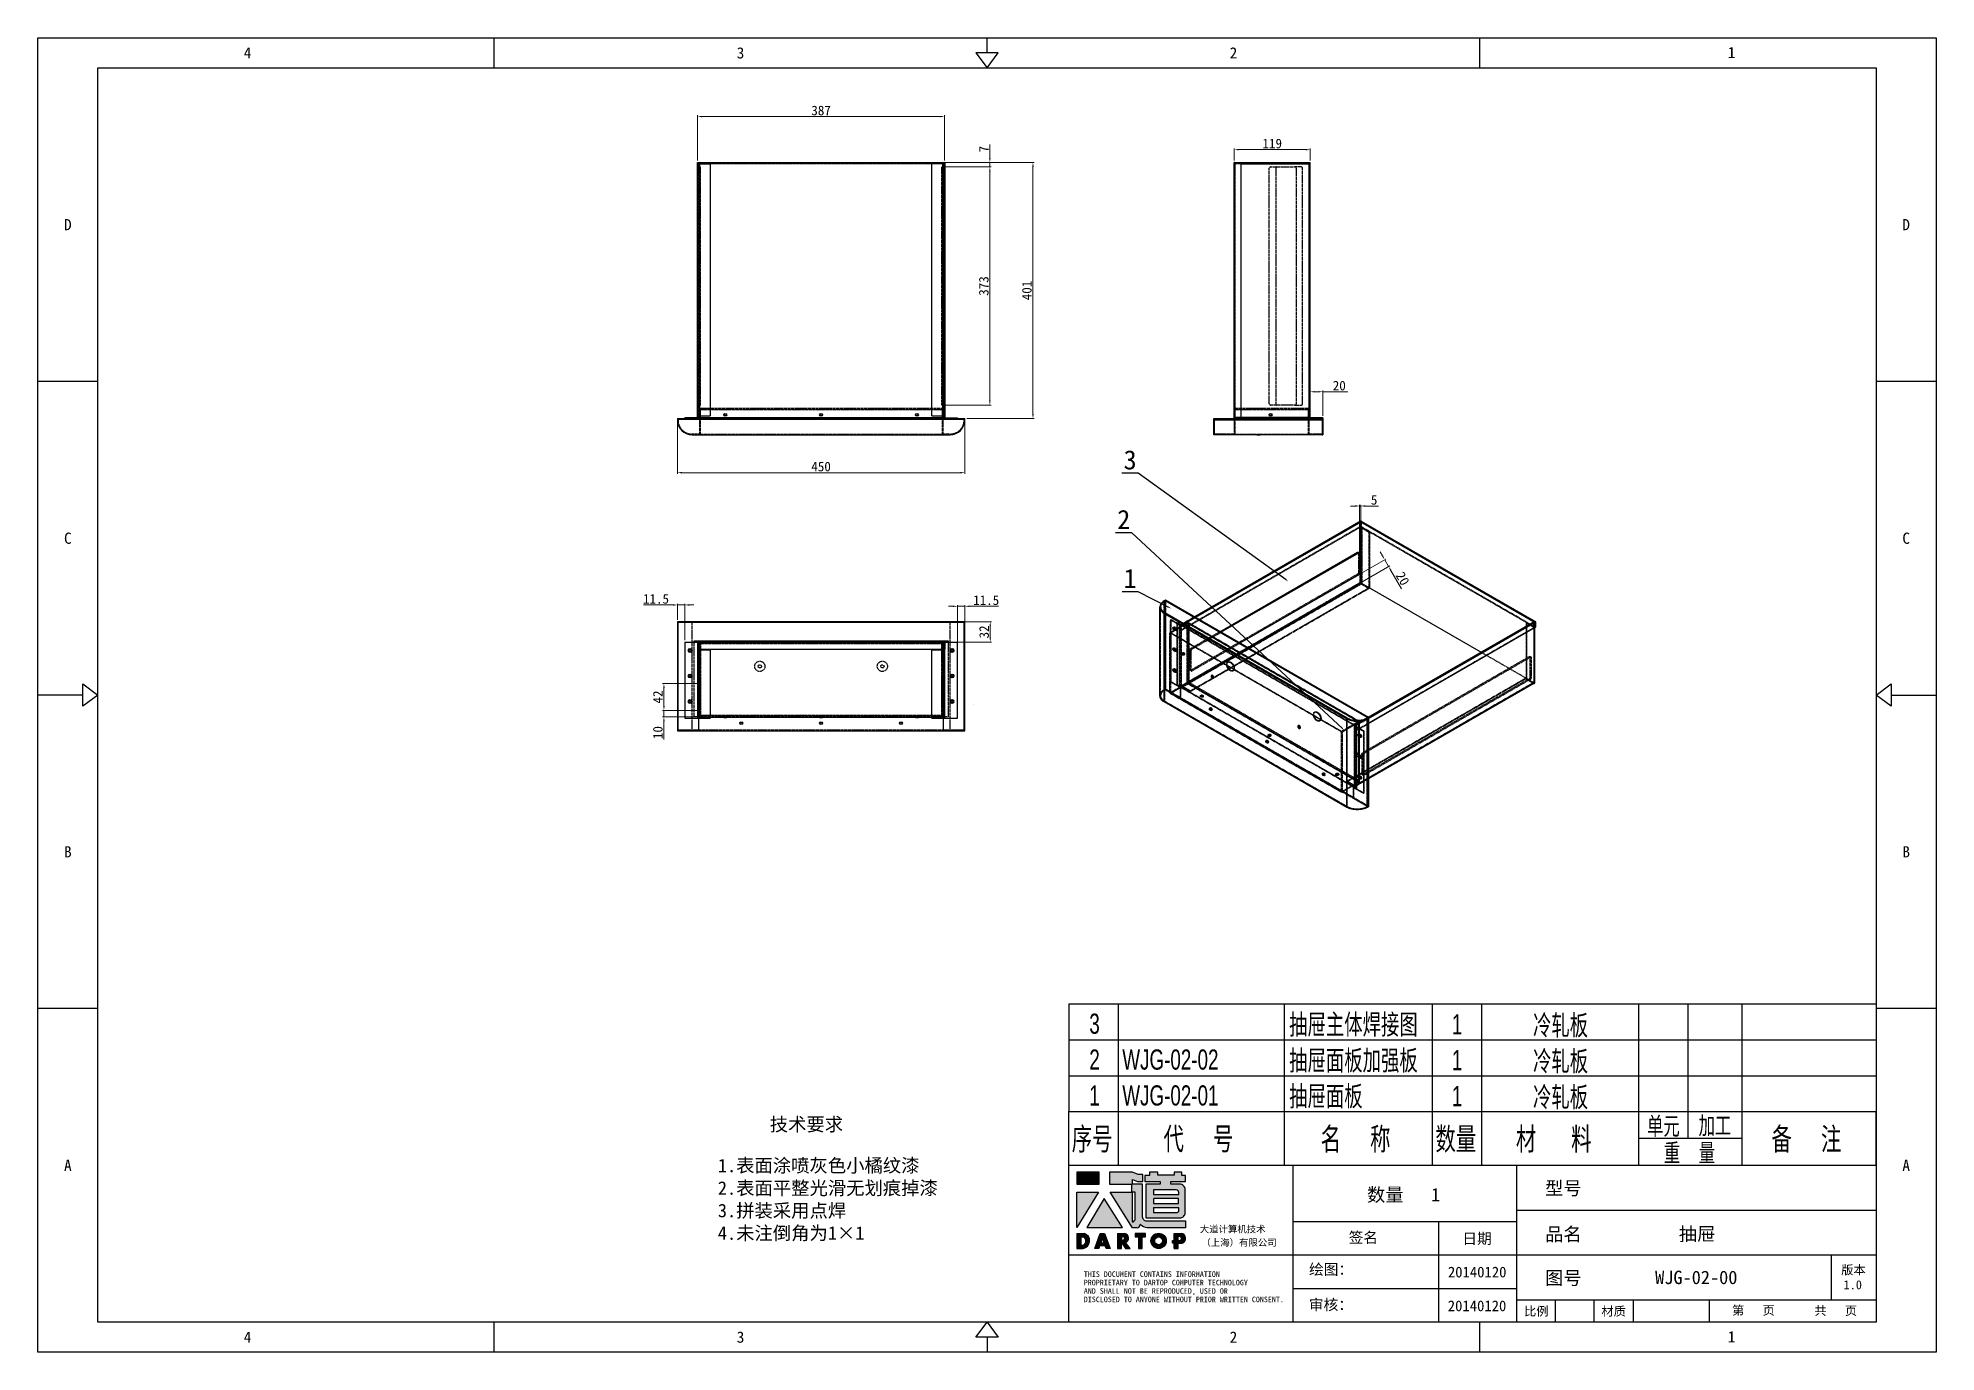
# Model space of a CAD drawing. Header units: millimetres. Extents: x 13106 to 40242, y 18888 to 28426.
# Drawn here: x 21144 to 24116, y 18888 to 20946 of the extents above; entities that cross this region are included whole.
import ezdxf
from ezdxf import colors
from ezdxf.entities.mleader import LeaderData, LeaderLine
from ezdxf.enums import TextEntityAlignment as Align
from ezdxf.math import Vec2, Vec3

# ---------------------------------------------------------------- set-up
doc = ezdxf.new("R2010")
doc.units = ezdxf.units.MM
doc.header["$PDSIZE"] = -1
doc.linetypes.add('HIDDEN', pattern=[1.905, 1.27, -0.635])
for name, color, linetype in [('02___PRT_ALL_AXES', 7, 'Continuous'), ('1轮廓实线层', 7, 'Continuous'), ('2细线层', 4, 'Continuous'), ('4', 7, 'Continuous'), ('6文字层', 3, 'Continuous'), ('DEFAULT_2', 8, 'HIDDEN'), ('print', 30, 'Continuous'), ('图框层', 7, 'Continuous')]:
    doc.layers.add(name, color=color, linetype=linetype)
doc.layers.add('dim', color=2, linetype='Continuous', lineweight=9)
doc.styles.add('Dartop', font='')
doc.styles.add('hzHT', font='simhei.ttf')
doc.styles.add('PC_TEXTSTYLE', font='arial.ttf', dxfattribs={"width": 0.8})
doc.styles.get('Dartop').set_extended_font_data('FangSong_GB2312')
doc.dimstyles.new('3', dxfattribs={"dimtxt": 15, "dimasz": 7, "dimexe": 2, "dimexo": 3, "dimgap": 2, "dimtad": 1, "dimzin": 9, "dimdsep": 46, "dimtxsty": 'Standard', "dimcen": 1, "dimadec": 1, "dimazin": 2, "dimtfac": 0.5, "dimtmove": 0, "dimatfit": 3, "dimfxl": 0, "dimtolj": 1, "dimlwd": 9, "dimlwe": 9, "dimarcsym": 0})

msp = doc.modelspace()

# ---------------------------------------------------------------- texts
at = {"color": 0}
for s, height, style, p in [('4', 17.544, 'Dartop', (21472.11, 20923.097)), ('3', 17.544, 'Dartop', (22244.032, 20923.097)), ('2', 17.544, 'Dartop', (23015.953, 20923.097)), ('1', 17.544, 'Dartop', (23795.872, 20923.653)), ('D', 17.544, 'Dartop', (21190.732, 20654.094)), ('D', 17.544, 'Dartop', (24069.253, 20654.094)), ('C', 17.544, 'Dartop', (21190.732, 20162.871)), ('C', 17.544, 'Dartop', (24069.253, 20162.871)), ('B', 17.544, 'Dartop', (21190.732, 19671.648)), ('B', 17.544, 'Dartop', (24069.253, 19671.648)), ('A', 17.544, 'Dartop', (21190.732, 19180.425)), ('A', 17.544, 'Dartop', (24069.253, 19180.425)), ('数量   1', 21.0524, 'hzHT', (23282.329, 19134.419)), ('型号', 21.0524, 'hzHT', (23532.469, 19144.725)), ('品名', 21.0524, 'hzHT', (23532.469, 19072.675)), ('抽屉', 21.0524, 'hzHT', (23741.984, 19073.071)), ('签名', 16.8419, 'hzHT', (23219.283, 19067.533)), ('日期', 16.8419, 'hzHT', (23397.37, 19065.806)), ('20140120', 16.8419, 'hzHT', (23397.543, 19013.383)), ('版本', 14.0349, 'hzHT', (23986.706, 19016.788)), ('图号', 21.0524, 'hzHT', (23532.469, 19004.074)), ('WJG-02-00', 21.0524, 'hzHT', (23740.597, 19004.99)), ('1.0', 14.0349, 'hzHT', (23985.651, 18993.345)), ('20140120', 16.8419, 'hzHT', (23397.33, 18960.411)), ('第   页', 14.0349, 'hzHT', (23830.077, 18953.447)), ('比例', 14.0349, 'hzHT', (23490.12, 18951.992)), ('材质', 14.0349, 'hzHT', (23611.198, 18951.992)), ('共   页', 14.0349, 'hzHT', (23959, 18952.936)), ('4', 17.544, 'Dartop', (21472.11, 18911.422)), ('3', 17.544, 'Dartop', (22244.032, 18911.422)), ('2', 17.544, 'Dartop', (23015.953, 18911.422)), ('1', 17.544, 'Dartop', (23795.872, 18911.978))]:
    msp.add_text(s, height=height, dxfattribs=dict(at, style=style)).set_placement(p, align=Align.MIDDLE_CENTER)
at = {"color": 0, "style": 'hzHT'}
msp.add_text('技术要求', height=21.0524, dxfattribs=at).set_placement((22347.275, 19255.283), align=Align.TOP_CENTER)
for s, height, p in [('1.表面涂喷灰色小橘纹漆', 21.05241, (22208.57, 19190.771)), ('2.表面平整光滑无划痕掉漆', 21.05241, (22208.57, 19155.491)), ('3.拼装采用点焊', 21.0524, (22208.57, 19120.211)), ('4.未注倒角为1×1', 21.0524, (22208.57, 19084.931))]:
    msp.add_text(s, height=height, dxfattribs=at).set_placement(p, align=Align.TOP_LEFT)
for s, height, p in [('绘图：', 16.8419, (23134.262, 19009.059)), ('THIS DOCUMENT CONTAINS INFORMATION', 8.77184, (22781.587, 19005.603)), ('PROPRIETARY TO DARTOP COMPUTER TECHNOLOGY', 8.77184, (22781.587, 18992.445)), ('AND SHALL NOT BE REPRODUCED, USED OR', 8.77184, (22781.587, 18979.287)), ('DISCLOSED TO ANYONE WITHOUT PRIOR WRITTEN CONSENT.', 8.77184, (22781.587, 18966.13)), ('审核：', 16.8419, (23134.053, 18953.791))]:
    msp.add_text(s, height=height, dxfattribs=at).set_placement(p)
at = {"layer": '4', "color": 0, "style": 'hzHT'}
for s, p in [('大道计算机技术', (22963.013, 19075.276)), ('（上海）有限公司', (22965.662, 19054.296))]:
    msp.add_text(s, height=10.5262, dxfattribs=at).set_placement(p)

# ---------------------------------------------------------------- blocks, each defined once
blk = doc.blocks.new('dadao')
for p, q in [((48, 19.2), (44.9, 10.4)), ((44.9, 10.4), (51.2, 10.4)), ((51.2, 10.4), (48, 19.2))]:
    blk.add_line(p, q)
for points in [[(41.8, 121.6), (41.8, 143.7), (-0.4, 143.7), (-0.4, 121.6), (41.8, 121.6)], [(104.8, 122), (104.8, 130.3), (114.1, 126.3), (124.2, 126.3), (124.2, 139.6), (115.9, 139.6), (105.1, 143.9), (61.5, 143.9)], [(61.7, 144), (61.7, 121.3), (103.9, 121.3)], [(113.4, 38.7), (105.1, 38.7), (63, 106.5), (103.9, 106.5), (103.9, 120.9), (103.9, 121.3)], [(109.7, 53.6), (109.7, 106.2), (104.3, 106.2), (104.3, 50.4), (106.6, 50.4)], [(144.6, 94.4), (144.6, 84.8), (192, 84.8), (192, 94.1), (144.9, 94.1)], [(120.2, 45), (119.5, 45), (119.5, 44.6)], [(0, 28), (0, 0), (11.8, 0)], [(0.1, 28), (14, 28)], [(7.1, 21.8), (7.1, 6.1), (12, 6.1)], [(7.1, 21.8), (11.4, 21.8)], [(76.8, 28.2), (76.8, 0), (84.1, 0), (84.1, 11.1), (91.6, -0.1), (100.3, -0.1), (91.7, 11.1)], [(76.8, 28.2), (90.6, 28.2)], [(84, 22.7), (84, 15.3), (87.2, 15.3)], [(84, 22.7), (87.3, 22.7)], [(183.7, 0), (183.7, 9.6), (180.6, 9.6), (180.6, 14.9), (183.8, 14.9), (183.8, 28.1), (196.1, 28.1), (196.5, 28.1)], [(183.7, 0), (190.9, 0), (190.9, 9.6), (198.8, 9.6)], [(194.9, 22.3), (190.8, 22.3), (190.8, 15), (194.4, 15)]]:
    blk.add_lwpolyline(points)
blk.add_lwpolyline([(137.1, 144.2), (137.1, 137.9), (128.3, 137.9), (128.3, 126.5), (157.3, 126.5), (157.3, 121.5), (130.3, 121.5), (130.3, 57.5), (194.4, 57.5, 0.414214), (204.4, 67.5), (204.4, 111.3, 0.414214), (194.4, 121.3), (177.5, 121.3), (177.5, 126.3), (204.7, 126.3), (204.7, 137.7), (198.2, 137.7), (198.2, 143.9), (183.3, 143.9), (183.3, 138), (153, 138), (153, 144.2), (137.1, 144.2)], format="xyb", close=True)
for points in [[(104.8, 122), (123.4, 122), (123.4, 60, 0.414214), (131.4, 52), (204.8, 52), (204.8, 39.1), (131.7, 39.1)], [(144.3, 110.8), (144.3, 101.8), (192.3, 101.8), (192.3, 105.5, 0.414214), (187.3, 110.5), (144.3, 110.5)], [(144.6, 77), (144.6, 67.5), (187.6, 67.5, 0.414214), (192.6, 72.5), (192.6, 76.4), (144.6, 76.4)]]:
    blk.add_lwpolyline(points, format="xyb")
for points in [[(-0.3, 106.2), (40.4, 106.2), (-0.3, 39.7), (-0.3, 106.2)], [(51.7, 94.1), (18.4, 39.3), (86.2, 39.3)], [(43.8, 28.2), (51.8, 28.2), (62.6, -0.1), (55, -0.1), (53.2, 5), (42.9, 5), (41.1, 0), (33.6, 0)], [(110, 28.1), (110, 21.9), (116, 21.9), (116, -0.1), (123.2, -0.1), (123.2, 22), (129.2, 22), (129.2, 28.1), (110, 28.1)]]:
    blk.add_lwpolyline(points, close=True)
for radius in [14.5, 7.44]:
    blk.add_circle((154.2, 14.2), radius)
for centre, radius, start, end in [((99.2, 60.7), 12.6, 305.6399, 325.969), ((111.6, 46.7), 8.19, 282.9811, 347.6627), ((136, 61.7), 22.9, 226.7358, 259.3209), ((8.5, 13.9), 8.49, 294.2143, 69.7177), ((9.6, 14.2), 14.4, 278.6604, 72.3203), ((86.4, 19), 3.8, 282.527, 76.7196), ((88.6, 19.4), 8.95, 290.6073, 77.2124), ((193.7, 18.7), 3.8, 280.9891, 72.5513), ((195.7, 18.6), 9.51, 288.8959, 85.2442)]:
    blk.add_arc(centre, radius, start, end)
blk = doc.blocks.new('PC_MXB_BLOCK')
at = {"layer": '1轮廓实线层'}
for p, q in [((-180, 8), (-180, 0)), ((0, 8), (0, 0))]:
    blk.add_line(p, q, dxfattribs=at)
at = {"layer": '2细线层'}
for p, q in [((-180, 8), (0, 8)), ((-169, 8), (-169, 0)), ((-132, 8), (-132, 0)), ((-99, 8), (-99, 0)), ((-88, 8), (-88, 0)), ((-53, 8), (-53, 0)), ((-42, 8), (-42, 0)), ((-30, 8), (-30, 0)), ((-180, 0), (0, 0))]:
    blk.add_line(p, q, dxfattribs=at)
at = {"layer": '6文字层', "style": 'PC_TEXTSTYLE'}
for tag, width, p, p2 in [('序号', 0.769182, (-178.38, 1.35), (-170.09, 1.35)), ('代号', 3.14773, (-168.05, 1.35), (-134.11, 1.35)), ('名称', 2.802424, (-130.87, 1.2), (-100.28, 1.2)), ('数量', 0.817449, (-97.88, 1.2), (-89, 1.2)), ('材料', 2.943328, (-86.43, 1.01), (-54.3, 1.01)), ('单重', 0.854038, (-52.21, 0.89), (-43, 0.89)), ('总重', 0.958888, (-41.2, 1.27), (-30.86, 1.27)), ('备注', 2.494074, (-28.61, 1.02), (-1.16, 1.02))]:
    blk.add_attdef(tag, text='', height=4.5, dxfattribs=dict(at, width=width)).set_placement(p, p2, align=Align.FIT)
blk = doc.blocks.new('PC_MXBTITLERECORD')
at = {"layer": '1轮廓实线层'}
for p, q in [((-180, 0), (-180, 12)), ((0, 0), (0, 12))]:
    blk.add_line(p, q, dxfattribs=at)
at = {"layer": '2细线层'}
for p, q in [((-169, 12), (-169, 0)), ((-132, 12), (-132, 0)), ((-99, 12), (-99, 0)), ((-88, 12), (-88, 0)), ((-53, 12), (-53, 0)), ((-42, 12), (-42, 6)), ((-30, 12), (-30, 0)), ((-30, 6), (-53, 6))]:
    blk.add_line(p, q, dxfattribs=at)
at = {"style": 'PC_TEXTSTYLE', "flags": 1}
blk.add_attdef('Fo oFShowMe', (-53, 6), '', height=0.00000005, dxfattribs=at)
at = {"layer": '6文字层', "style": 'PC_TEXTSTYLE', "width": 0.667}
for s, height, p in [('序号', 5, (-174.77, 6)), ('代     号', 5, (-151.09, 6)), ('名     称', 5, (-116.06, 6)), ('数量', 5, (-93.71, 6)), ('材      料', 5, (-71.89, 6)), ('单元', 4, (-47.45, 8.84)), ('加工', 4, (-35.96, 8.94)), ('备     注', 5, (-15.57, 6)), ('重    量', 4, (-41.65, 2.94))]:
    blk.add_text(s, height=height, dxfattribs=at).set_placement(p, align=Align.MIDDLE)
blk = doc.blocks.new('*D328')
at = {"layer": 'Defpoints', "color": 0, "lineweight": 9, "transparency": 16777216}
for p in [(22176.7, 20823.3), (22176.7, 20751.4), (22563.7, 20751.4)]:
    blk.add_point(p, dxfattribs=at)
at = {"layer": 'dim', "color": 0, "lineweight": 9, "transparency": 16777216}
for p, q in [((22176.7, 20754.4), (22176.7, 20825.3)), ((22556.7, 20823.3), (22183.7, 20823.3)), ((22563.7, 20754.4), (22563.7, 20825.3))]:
    blk.add_line(p, q, dxfattribs=at)
for points in [[(22183.7, 20824.5), (22183.7, 20822.2), (22176.7, 20823.3)], [(22556.7, 20824.5), (22556.7, 20822.2), (22563.7, 20823.3)]]:
    blk.add_solid(points, dxfattribs=at)
at = {"layer": 'dim', "color": 0, "lineweight": 9, "transparency": 16777216, "insert": (22370.2, 20832.8), "char_height": 15, "attachment_point": 5}
blk.add_mtext('\\A1;387', dxfattribs=at)
blk = doc.blocks.new('*D329')
at = {"layer": 'Defpoints', "color": 0, "lineweight": 9, "transparency": 16777216}
for p in [(22563.7, 20751.4), (22702, 20751.4), (22595.2, 20350.4)]:
    blk.add_point(p, dxfattribs=at)
at = {"layer": 'dim', "color": 0, "lineweight": 9, "transparency": 16777216}
for p, q in [((22566.7, 20751.4), (22704, 20751.4)), ((22702, 20357.4), (22702, 20744.4)), ((22598.2, 20350.4), (22704, 20350.4))]:
    blk.add_line(p, q, dxfattribs=at)
for points in [[(22700.8, 20744.4), (22703.1, 20744.4), (22702, 20751.4)], [(22700.8, 20357.4), (22703.1, 20357.4), (22702, 20350.4)]]:
    blk.add_solid(points, dxfattribs=at)
at = {"layer": 'dim', "color": 0, "lineweight": 9, "transparency": 16777216, "insert": (22692.5, 20550.9), "char_height": 15, "attachment_point": 5, "rotation": 90}
blk.add_mtext('\\A1;401', dxfattribs=at)
blk = doc.blocks.new('*D330')
at = {"layer": 'Defpoints', "color": 0, "lineweight": 9, "transparency": 16777216}
for p in [(22145.2, 20350.4), (22595.2, 20350.4), (22145.2, 20265.5)]:
    blk.add_point(p, dxfattribs=at)
at = {"layer": 'dim', "color": 0, "lineweight": 9, "transparency": 16777216}
for p, q in [((22145.2, 20347.4), (22145.2, 20263.5)), ((22595.2, 20347.4), (22595.2, 20263.5)), ((22588.2, 20265.5), (22152.2, 20265.5))]:
    blk.add_line(p, q, dxfattribs=at)
for points in [[(22152.2, 20266.7), (22152.2, 20264.3), (22145.2, 20265.5)], [(22588.2, 20266.7), (22588.2, 20264.3), (22595.2, 20265.5)]]:
    blk.add_solid(points, dxfattribs=at)
at = {"layer": 'dim', "color": 0, "lineweight": 9, "transparency": 16777216, "insert": (22370.2, 20275), "char_height": 15, "attachment_point": 5}
blk.add_mtext('\\A1;450', dxfattribs=at)
blk = doc.blocks.new('*D331')
at = {"layer": 'Defpoints', "color": 0, "lineweight": 9, "transparency": 16777216}
for p in [(23136.1, 20392.3), (23136.1, 20356.7), (23156.1, 20351.4)]:
    blk.add_point(p, dxfattribs=at)
at = {"layer": 'dim', "color": 0, "lineweight": 9, "transparency": 16777216}
for p, q in [((23136.1, 20359.7), (23136.1, 20394.3)), ((23143.1, 20392.3), (23149.1, 20392.3)), ((23156.1, 20354.4), (23156.1, 20394.3)), ((23156.1, 20392.3), (23194.8, 20392.3))]:
    blk.add_line(p, q, dxfattribs=at)
for points in [[(23143.1, 20393.4), (23143.1, 20391.1), (23136.1, 20392.3)], [(23149.1, 20393.4), (23149.1, 20391.1), (23156.1, 20392.3)]]:
    blk.add_solid(points, dxfattribs=at)
at = {"layer": 'dim', "color": 0, "lineweight": 9, "transparency": 16777216, "insert": (23181.6, 20401.8), "char_height": 15, "attachment_point": 5}
blk.add_mtext('\\A1;20', dxfattribs=at)
blk = doc.blocks.new('*D332')
at = {"layer": 'Defpoints', "color": 0, "lineweight": 9, "transparency": 16777216}
for p in [(23017.1, 20771.5), (23017.1, 20751.4), (23136.1, 20751.4)]:
    blk.add_point(p, dxfattribs=at)
at = {"layer": 'dim', "color": 0, "lineweight": 9, "transparency": 16777216}
for p, q in [((23017.1, 20754.4), (23017.1, 20773.5)), ((23129.1, 20771.5), (23024.1, 20771.5)), ((23136.1, 20754.4), (23136.1, 20773.5))]:
    blk.add_line(p, q, dxfattribs=at)
for points in [[(23024.1, 20772.6), (23024.1, 20770.3), (23017.1, 20771.5)], [(23129.1, 20772.6), (23129.1, 20770.3), (23136.1, 20771.5)]]:
    blk.add_solid(points, dxfattribs=at)
at = {"layer": 'dim', "color": 0, "lineweight": 9, "transparency": 16777216, "insert": (23076.6, 20781), "char_height": 15, "attachment_point": 5}
blk.add_mtext('\\A1;119', dxfattribs=at)
blk = doc.blocks.new('*D333')
at = {"layer": 'Defpoints', "color": 0, "lineweight": 9, "transparency": 16777216}
for p in [(22581.3, 20032.1), (22635, 20032.1), (22578.6, 20000.1)]:
    blk.add_point(p, dxfattribs=at)
at = {"layer": 'dim', "color": 0, "lineweight": 9, "transparency": 16777216}
for p, q in [((22584.3, 20032.1), (22637, 20032.1)), ((22635, 20007.1), (22635, 20025.1)), ((22581.6, 20000.1), (22637, 20000.1))]:
    blk.add_line(p, q, dxfattribs=at)
for points in [[(22633.9, 20025.1), (22636.2, 20025.1), (22635, 20032.1)], [(22633.9, 20007.1), (22636.2, 20007.1), (22635, 20000.1)]]:
    blk.add_solid(points, dxfattribs=at)
at = {"layer": 'dim', "color": 0, "lineweight": 9, "transparency": 16777216, "insert": (22625.5, 20016.1), "char_height": 15, "attachment_point": 5, "rotation": 90}
blk.add_mtext('\\A1;32', dxfattribs=at)
blk = doc.blocks.new('*D334')
at = {"layer": 'Defpoints', "color": 0, "lineweight": 9, "transparency": 16777216}
for p in [(22595.2, 20056.2), (22583.7, 19992.2), (22595.2, 19990.7)]:
    blk.add_point(p, dxfattribs=at)
at = {"layer": 'dim', "color": 0, "lineweight": 9, "transparency": 16777216}
for p, q in [((22576.7, 20056.2), (22569.7, 20056.2)), ((22583.7, 19995.2), (22583.7, 20058.2)), ((22583.7, 20056.2), (22595.2, 20056.2)), ((22595.2, 19993.7), (22595.2, 20058.2)), ((22602.2, 20056.2), (22648.2, 20056.2))]:
    blk.add_line(p, q, dxfattribs=at)
for points in [[(22576.7, 20057.4), (22576.7, 20055.1), (22583.7, 20056.2)], [(22602.2, 20057.4), (22602.2, 20055.1), (22595.2, 20056.2)]]:
    blk.add_solid(points, dxfattribs=at)
at = {"layer": 'dim', "color": 0, "lineweight": 9, "transparency": 16777216, "insert": (22628.7, 20065.7), "char_height": 15, "attachment_point": 5}
blk.add_mtext('\\A1;11.5', dxfattribs=at)
blk = doc.blocks.new('*D335')
at = {"layer": 'Defpoints', "color": 0, "lineweight": 9, "transparency": 16777216}
for p in [(22145.2, 20058.3), (22145.2, 20032.1), (22156.7, 20000.1)]:
    blk.add_point(p, dxfattribs=at)
at = {"layer": 'dim', "color": 0, "lineweight": 9, "transparency": 16777216}
for p, q in [((22138.2, 20058.3), (22092.2, 20058.3)), ((22145.2, 20035.1), (22145.2, 20060.3)), ((22156.7, 20058.3), (22145.2, 20058.3)), ((22156.7, 20003.1), (22156.7, 20060.3)), ((22163.7, 20058.3), (22170.7, 20058.3))]:
    blk.add_line(p, q, dxfattribs=at)
for points in [[(22138.2, 20059.5), (22138.2, 20057.1), (22145.2, 20058.3)], [(22163.7, 20059.5), (22163.7, 20057.1), (22156.7, 20058.3)]]:
    blk.add_solid(points, dxfattribs=at)
at = {"layer": 'dim', "color": 0, "lineweight": 9, "transparency": 16777216, "insert": (22111.7, 20067.8), "char_height": 15, "attachment_point": 5}
blk.add_mtext('\\A1;11.5', dxfattribs=at)
blk = doc.blocks.new('*D342')
at = {"layer": 'Defpoints', "color": 0, "lineweight": 9, "transparency": 16777216}
for p in [(22559.2, 20751.4), (22634.5, 20751.4), (22559.2, 20744.4)]:
    blk.add_point(p, dxfattribs=at)
at = {"layer": 'dim', "color": 0, "lineweight": 9, "transparency": 16777216}
for p, q in [((22634.5, 20758.4), (22634.5, 20779.4)), ((22562.2, 20751.4), (22636.5, 20751.4)), ((22634.5, 20744.4), (22634.5, 20751.4)), ((22562.2, 20744.4), (22636.5, 20744.4)), ((22634.5, 20737.4), (22634.5, 20730.4))]:
    blk.add_line(p, q, dxfattribs=at)
for points in [[(22633.3, 20758.4), (22635.6, 20758.4), (22634.5, 20751.4)], [(22633.3, 20737.4), (22635.6, 20737.4), (22634.5, 20744.4)]]:
    blk.add_solid(points, dxfattribs=at)
at = {"layer": 'dim', "color": 0, "lineweight": 9, "transparency": 16777216, "insert": (22625, 20772.4), "char_height": 15, "attachment_point": 5, "rotation": 90}
blk.add_mtext('\\A1;7', dxfattribs=at)
blk = doc.blocks.new('*D343')
at = {"layer": 'Defpoints', "color": 0, "lineweight": 9, "transparency": 16777216}
for p in [(22559.2, 20744.4), (22559.2, 20371.4), (22634.5, 20371.4)]:
    blk.add_point(p, dxfattribs=at)
at = {"layer": 'dim', "color": 0, "lineweight": 9, "transparency": 16777216}
for p, q in [((22562.2, 20744.4), (22636.5, 20744.4)), ((22634.5, 20737.4), (22634.5, 20378.4)), ((22562.2, 20371.4), (22636.5, 20371.4))]:
    blk.add_line(p, q, dxfattribs=at)
for points in [[(22633.3, 20737.4), (22635.6, 20737.4), (22634.5, 20744.4)], [(22633.3, 20378.4), (22635.6, 20378.4), (22634.5, 20371.4)]]:
    blk.add_solid(points, dxfattribs=at)
at = {"layer": 'dim', "color": 0, "lineweight": 9, "transparency": 16777216, "insert": (22625, 20557.9), "char_height": 15, "attachment_point": 5, "rotation": 90}
blk.add_mtext('\\A1;373', dxfattribs=at)
blk = doc.blocks.new('*D344')
at = {"layer": 'Defpoints', "color": 0, "lineweight": 9, "transparency": 16777216}
for p in [(22124.1, 19893.1), (22180.7, 19893.1), (22178.2, 19883.1)]:
    blk.add_point(p, dxfattribs=at)
at = {"layer": 'dim', "color": 0, "lineweight": 9, "transparency": 16777216}
for p, q in [((22177.7, 19893.1), (22122.1, 19893.1)), ((22124.1, 19900.1), (22124.1, 19907.1)), ((22124.1, 19893.1), (22124.1, 19883.1)), ((22175.2, 19883.1), (22122.1, 19883.1)), ((22124.1, 19876.1), (22124.1, 19847.6))]:
    blk.add_line(p, q, dxfattribs=at)
for points in [[(22123, 19900.1), (22125.3, 19900.1), (22124.1, 19893.1)], [(22123, 19876.1), (22125.3, 19876.1), (22124.1, 19883.1)]]:
    blk.add_solid(points, dxfattribs=at)
at = {"layer": 'dim', "color": 0, "lineweight": 9, "transparency": 16777216, "insert": (22114.6, 19858.4), "char_height": 15, "attachment_point": 5, "rotation": 90}
blk.add_mtext('\\A1;10', dxfattribs=at)
blk = doc.blocks.new('*D345')
at = {"layer": 'Defpoints', "color": 0, "lineweight": 9, "transparency": 16777216}
for p in [(22124.1, 19935.1), (22181.2, 19935.1), (22181.2, 19893.1)]:
    blk.add_point(p, dxfattribs=at)
at = {"layer": 'dim', "color": 0, "lineweight": 9, "transparency": 16777216}
for p, q in [((22178.2, 19935.1), (22122.1, 19935.1)), ((22124.1, 19900.1), (22124.1, 19928.1)), ((22178.2, 19893.1), (22122.1, 19893.1))]:
    blk.add_line(p, q, dxfattribs=at)
for points in [[(22123, 19928.1), (22125.3, 19928.1), (22124.1, 19935.1)], [(22123, 19900.1), (22125.3, 19900.1), (22124.1, 19893.1)]]:
    blk.add_solid(points, dxfattribs=at)
at = {"layer": 'dim', "color": 0, "lineweight": 9, "transparency": 16777216, "insert": (22114.6, 19914.1), "char_height": 15, "attachment_point": 5, "rotation": 90}
blk.add_mtext('\\A1;42', dxfattribs=at)
blk = doc.blocks.new('*D346')
at = {"layer": 'Defpoints', "color": 0, "lineweight": 9, "transparency": 16777216}
for p in [(23258.9, 20118.4), (23152.9, 20071.5), (23159.1, 20060.8)]:
    blk.add_point(p, dxfattribs=at)
at = {"layer": 'dim', "color": 0, "lineweight": 9, "transparency": 16777216}
for p, q in [((23155.5, 20073), (23254.5, 20130.2)), ((23249.2, 20135.2), (23245.7, 20141.3)), ((23252.7, 20129.2), (23258.9, 20118.4)), ((23161.7, 20062.3), (23260.6, 20119.4)), ((23262.4, 20112.4), (23279.2, 20083.4))]:
    blk.add_line(p, q, dxfattribs=at)
for points in [[(23250.2, 20135.8), (23248.2, 20134.6), (23252.7, 20129.2)], [(23263.4, 20113), (23261.4, 20111.8), (23258.9, 20118.4)]]:
    blk.add_solid(points, dxfattribs=at)
at = {"layer": 'dim', "color": 0, "lineweight": 9, "transparency": 16777216, "insert": (23280.8, 20099.6), "char_height": 15, "attachment_point": 5, "rotation": 299.9999}
blk.add_mtext('\\A1;20', dxfattribs=at)
blk = doc.blocks.new('*D347')
at = {"layer": 'Defpoints', "color": 0, "lineweight": 9, "transparency": 16777216}
for p in [(23215.2, 20213.3), (23213.4, 20136.7), (23215.2, 20136.7)]:
    blk.add_point(p, dxfattribs=at)
at = {"layer": 'dim', "color": 0, "lineweight": 9, "transparency": 16777216}
for p, q in [((23206.4, 20213.3), (23199.4, 20213.3)), ((23213.4, 20139.7), (23213.4, 20215.3)), ((23213.4, 20213.3), (23215.2, 20213.3)), ((23215.2, 20139.7), (23215.2, 20215.3)), ((23222.2, 20213.3), (23243.2, 20213.3))]:
    blk.add_line(p, q, dxfattribs=at)
for points in [[(23206.4, 20214.5), (23206.4, 20212.1), (23213.4, 20213.3)], [(23222.2, 20214.5), (23222.2, 20212.1), (23215.2, 20213.3)]]:
    blk.add_solid(points, dxfattribs=at)
at = {"layer": 'dim', "color": 0, "lineweight": 9, "transparency": 16777216, "insert": (23236.2, 20222.8), "char_height": 15, "attachment_point": 5}
blk.add_mtext('\\A1;5', dxfattribs=at)

# ---------------------------------------------------------------- dimensions: what is measured, and where the dimension line sits
at = {"layer": 'dim', "lineweight": 9}
for base, p1, p2, picture, middle in [((22176.725, 20823.34), (22563.725, 20751.434), (22176.725, 20751.434), '*D328', (22370.225, 20832.84)), ((23017.069, 20771.462), (23136.069, 20751.434), (23017.069, 20751.434), '*D332', (23076.569, 20780.962)), ((22145.225, 20265.489), (22595.225, 20350.434), (22145.225, 20350.434), '*D330', (22370.225, 20274.989)), ((22145.225, 20058.311), (22156.725, 20000.109), (22145.225, 20032.109), '*D335', (22111.725, 20067.811)), ((22595.225, 20056.241), (22583.725, 19992.217), (22595.225, 19990.681), '*D334', (22628.725, 20065.741))]:
    dim = msp.add_linear_dim(base=base, p1=p1, p2=p2, dimstyle='3', dxfattribs=at)
    dim.commit()
    dim.dimension.update_dxf_attribs({"geometry": picture, "text_midpoint": middle})
for base, p1, p2, picture, middle in [((22634.463, 20751.434), (22559.225, 20744.434), (22559.225, 20751.434), '*D342', (22624.963, 20772.434)), ((22701.965, 20751.434), (22595.225, 20350.434), (22563.725, 20751.434), '*D329', (22692.465, 20550.934)), ((22634.463, 20371.434), (22559.225, 20744.434), (22559.225, 20371.434), '*D343', (22624.963, 20557.934)), ((22635.021, 20032.109), (22578.616, 20000.109), (22581.268, 20032.109), '*D333', (22625.521, 20016.109)), ((22124.128, 19935.109), (22181.225, 19893.109), (22181.225, 19935.109), '*D345', (22114.628, 19914.109))]:
    dim = msp.add_linear_dim(base=base, p1=p1, p2=p2, angle=90, dimstyle='3', dxfattribs=at)
    dim.commit()
    dim.dimension.update_dxf_attribs({"geometry": picture, "text_midpoint": middle})
dim = msp.add_linear_dim(base=(23136.069, 20392.264), p1=(23156.069, 20351.434), p2=(23136.069, 20356.72), dimstyle='3', dxfattribs=at)
dim.commit()
dim.dimension.update_dxf_attribs({"geometry": '*D331', "text_midpoint": (23181.56, 20392.264), "dimtype": 160})
for p1, p2, distance, text, picture, middle in [((23213.42, 20136.735), (23215.188, 20136.735), 76.574, '5', '*D347', (23236.188, 20222.809)), ((23152.89, 20071.516), (23159.077, 20060.8), 115.277, '20', '*D346', (23280.762, 20099.588))]:
    dim = msp.add_aligned_dim(p1=p1, p2=p2, distance=distance, text=text, dimstyle='3', dxfattribs=at)
    dim.commit()
    dim.dimension.update_dxf_attribs({"geometry": picture, "text_midpoint": middle})
dim = msp.add_linear_dim(base=(22124.128, 19893.109), p1=(22178.19, 19883.109), p2=(22180.725, 19893.109), angle=90, dimstyle='3', dxfattribs=at)
dim.commit()
dim.dimension.update_dxf_attribs({"geometry": '*D344', "text_midpoint": (22124.128, 19858.359), "dimtype": 160})

# ---------------------------------------------------------------- hatches: boundary and pattern name
h = msp.add_hatch(color=0)
h.paths.add_polyline_path([(22940.605, 19164.617), (22935.208, 19164.617), (22935.208, 19169.75), (22922.873, 19169.75), (22922.873, 19164.873), (22897.689, 19164.873), (22897.689, 19170.007), (22884.5, 19170.007), (22884.5, 19164.778), (22877.212, 19164.778), (22877.212, 19155.314), (22901.262, 19155.314), (22901.262, 19151.128), (22878.851, 19151.128), (22878.851, 19098.131), (22932.054, 19098.131, 0.41421356), (22940.348, 19106.424), (22940.348, 19142.718, 0.41421356), (22932.054, 19151.011), (22917.99, 19151.011), (22917.99, 19155.119), (22940.605, 19155.119)])
h.paths.add_polyline_path([(22926.179, 19142.027, -0.41421356), (22930.326, 19137.88), (22930.326, 19134.839), (22890.493, 19134.839), (22890.493, 19142.027)], flags=16)
h.paths.add_polyline_path([(22930.068, 19128.421), (22930.068, 19120.72), (22890.751, 19120.72), (22890.751, 19128.421)], flags=16)
h.paths.add_polyline_path([(22930.582, 19113.789), (22930.582, 19110.492, -0.41421356), (22926.436, 19106.345), (22890.751, 19106.345), (22890.751, 19113.789)], flags=16)
for points in [[(22805.471, 19169.56), (22770.478, 19169.56), (22770.478, 19151.278), (22805.471, 19151.278)], [(22804.344, 19138.486), (22770.572, 19138.486), (22770.572, 19083.344)], [(22813.706, 19128.479), (22786.098, 19082.977), (22842.315, 19082.977)], [(22878.01, 19073.667), (22862.034, 19073.667), (22862.034, 19068.598), (22867.018, 19068.598), (22867.018, 19050.333), (22872.987, 19050.333), (22872.987, 19068.61), (22878.01, 19068.61)]]:
    msp.add_hatch(color=0).paths.add_polyline_path(points)
h = msp.add_hatch(color=0)
h.paths.add_polyline_path([(22857.765, 19158.449), (22865.488, 19155.113), (22873.838, 19155.113), (22873.838, 19166.164), (22866.949, 19166.164), (22857.974, 19169.708), (22822.006, 19169.708), (22822.006, 19151.019), (22857.002, 19151.019), (22857.002, 19150.641), (22857.002, 19138.695), (22823.066, 19138.695), (22857.971, 19082.52), (22864.884, 19082.52, 0.27937482), (22869.929, 19087.427), (22869.929, 19087.686), (22870.539, 19087.686, 0.14314537), (22880.055, 19082.843), (22940.71, 19082.843), (22940.71, 19093.497), (22879.797, 19093.497, -0.41421356), (22873.162, 19100.132), (22873.162, 19151.609), (22857.765, 19151.609)])
h.paths.add_polyline_path([(22857.355, 19138.456), (22861.802, 19138.456), (22861.802, 19094.856, -0.08893574), (22859.225, 19092.206), (22857.339, 19092.206)], flags=16)
h = msp.add_hatch(color=0)
h.paths.add_polyline_path([(22782.406, 19073.584), (22770.82, 19073.584), (22770.82, 19050.402), (22780.578, 19050.402, 0.79301591)])
h.paths.add_polyline_path([(22780.75, 19055.479), (22776.699, 19055.479), (22776.699, 19068.507), (22780.303, 19068.507, -0.67136089)], flags=16)
h = msp.add_hatch(color=0)
h.paths.add_polyline_path([(22813.793, 19073.774), (22807.181, 19073.774), (22798.678, 19050.377), (22804.941, 19050.377), (22806.415, 19054.524), (22814.9, 19054.524), (22816.406, 19050.327), (22822.719, 19050.327)])
h.paths.add_polyline_path([(22813.279, 19058.993), (22808.022, 19058.993), (22810.602, 19066.345)], flags=16)
h = msp.add_hatch(color=0)
h.paths.add_polyline_path([(22845.934, 19073.758), (22834.538, 19073.758), (22834.538, 19050.365), (22840.56, 19050.365), (22840.56, 19059.639), (22846.75, 19050.281), (22854.026, 19050.281), (22846.903, 19059.58, 0.74405494)])
h.paths.add_polyline_path([(22840.505, 19063.101), (22840.505, 19069.244), (22843.197, 19069.244, -0.79680897), (22843.156, 19063.101)], flags=16)
h = msp.add_hatch(color=0)
h.paths.add_polyline_path([(22886.695, 19062.145, 1), (22910.716, 19062.145, 1)])
h.paths.add_polyline_path([(22904.876, 19062.145, -1), (22892.536, 19062.145, -1)], flags=16)
h = msp.add_hatch(color=0)
h.paths.add_polyline_path([(22933.756, 19073.702), (22933.412, 19073.702), (22923.253, 19073.702), (22923.253, 19062.785), (22920.558, 19062.785), (22920.558, 19058.353), (22923.209, 19058.353), (22923.209, 19050.406), (22929.14, 19050.406), (22929.14, 19058.384), (22935.656, 19058.384, 0.81230381)])
h.paths.add_polyline_path([(22929.052, 19062.815), (22929.052, 19068.922), (22932.427, 19068.922, -0.77821343), (22932.082, 19062.815)], flags=16)

# ---------------------------------------------------------------- linework, layer by layer
at = {"color": 0}
for p, q in [((21858.071, 20899.705), (21858.071, 20946.488)), ((22629.993, 20923.097), (22629.993, 20946.488)), ((23401.914, 20899.705), (23401.914, 20946.488)), ((21237.516, 18934.813), (21237.516, 20899.705)), ((21237.516, 20899.705), (24022.47, 20899.705)), ((24022.47, 20899.705), (24022.47, 18934.813)), ((21237.516, 20408.482), (21143.949, 20408.482)), ((24116.036, 20408.482), (24022.47, 20408.482)), ((21214.124, 19917.259), (21143.949, 19917.259)), ((24045.861, 19917.259), (24116.036, 19917.259)), ((21237.516, 19426.036), (21143.949, 19426.036)), ((24116.036, 19426.036), (24022.47, 19426.036)), ((24022.47, 19180.425), (22757.905, 19180.425)), ((22757.905, 18934.813), (22757.905, 19180.425)), ((23108.779, 19180.425), (23108.779, 18934.813)), ((23459.652, 18934.813), (23459.652, 19180.425)), ((23108.779, 19092.707), (23459.652, 19092.707)), ((23336.847, 19092.707), (23336.847, 18934.813)), ((23459.652, 19110.25), (24022.47, 19110.25)), ((22757.905, 19040.076), (23108.779, 19040.076)), ((23108.779, 19040.076), (24022.47, 19040.076)), ((23952.295, 18969.901), (23952.295, 19040.076)), ((23108.779, 18987.445), (23459.652, 18987.445)), ((23459.652, 18969.901), (24022.47, 18969.901)), ((23520.3, 18934.813), (23520.3, 18969.901)), ((23580.947, 18934.813), (23580.947, 18969.901)), ((23642.092, 18934.813), (23642.092, 18969.901)), ((23761.246, 18934.813), (23761.246, 18969.901)), ((24022.47, 18934.813), (21237.516, 18934.813)), ((21858.071, 18888.03), (21858.071, 18934.813)), ((23401.914, 18888.03), (23401.914, 18934.813)), ((22629.993, 18911.422), (22629.993, 18888.03))]:
    msp.add_line(p, q, dxfattribs=at)
at = {"color": 3, "linetype": 'Continuous'}
for p, q in [((22176.725, 20352.434), (22176.725, 20751.434)), ((22178.725, 20751.153), (22178.725, 20751.434)), ((22179.725, 20750.434), (22560.725, 20750.434)), ((22561.725, 20751.153), (22561.725, 20751.434)), ((22563.725, 20751.434), (22563.725, 20352.434)), ((23017.069, 20352.434), (23017.069, 20751.434)), ((23017.069, 20751.434), (23028.069, 20751.434)), ((23018.069, 20352.434), (23018.069, 20751.434)), ((23028.069, 20352.434), (23028.069, 20751.434)), ((22145.225, 20350.434), (22595.225, 20350.434)), ((22178.725, 20351.434), (22178.725, 20354.434)), ((22561.725, 20351.434), (22178.725, 20351.434)), ((22561.725, 20351.434), (22561.725, 20354.434)), ((22985.069, 20350.434), (23156.069, 20350.434)), ((22985.069, 20325.034), (22985.069, 20350.434)), ((23155.069, 20347.894), (22985.069, 20347.894)), ((23017.069, 20352.434), (23028.069, 20352.434)), ((23156.069, 20351.434), (23136.069, 20351.434)), ((23155.069, 20350.434), (23155.069, 20325.034)), ((23155.069, 20325.034), (22985.069, 20325.034)), ((23215.395, 20190), (22954.681, 20039.478)), ((23215.188, 20187.909), (22956.388, 20038.492)), ((23215.188, 20093.195), (23215.188, 20178.928)), ((22996.341, 20015.426), (23212.006, 20139.94)), ((23213.42, 20139.123), (23213.42, 20108.096)), ((23212.006, 20105.647), (23026.04, 19998.28)), ((23038.414, 19991.136), (23215.188, 20093.195)), ((22909.365, 20065.641), (22907.569, 20064.604)), ((23227.564, 19881.932), (22909.365, 20065.641)), ((22145.225, 20032.109), (22145.225, 19861.109)), ((22595.225, 20032.109), (22145.225, 20032.109)), ((22595.225, 19861.109), (22595.225, 20032.109)), ((22900.874, 19916.466), (22900.874, 20055.271)), ((22900.915, 20054.474), (22900.916, 20054.464)), ((22907.569, 19907.133), (22907.569, 20045.939)), ((22907.569, 20045.939), (23193.439, 19880.895)), ((23226.918, 19882.305), (23487.632, 20032.827)), ((23227.564, 19880.707), (23488.839, 20031.553)), ((23227.564, 19872.542), (23488.839, 20023.388)), ((23488.839, 20031.553), (23488.839, 20023.388)), ((22171.225, 20000.109), (22171.225, 20002.109)), ((22171.225, 20002.109), (22569.225, 20002.109)), ((22176.725, 19999.109), (22176.725, 19989.109)), ((22178.725, 19999.109), (22178.725, 19988.109)), ((22561.725, 19988.109), (22561.725, 19999.109)), ((22563.725, 19999.109), (22563.725, 19989.109)), ((22569.225, 20002.109), (22569.225, 20000.109)), ((22900.916, 19915.658), (22900.915, 19915.669)), ((23486.011, 19935.346), (23486.011, 19935.206)), ((23193.439, 19742.09), (22907.569, 19907.133)), ((22178.725, 19862.109), (22145.225, 19862.109)), ((22145.225, 19861.109), (22595.225, 19861.109)), ((22178.725, 19861.109), (22178.725, 19881.109)), ((22543.725, 19882.109), (22196.725, 19882.109)), ((22561.725, 19861.109), (22561.725, 19881.109)), ((22595.225, 19862.109), (22561.725, 19862.109)), ((23193.439, 19742.09), (23193.439, 19880.895)), ((23225.768, 19880.895), (23227.564, 19881.932)), ((23225.768, 19742.09), (23225.768, 19880.895)), ((23227.564, 19881.932), (23227.564, 19742.31)), ((23227.564, 19743.127), (23225.768, 19742.09))]:
    msp.add_line(p, q, dxfattribs=at)
at = {"color": 7, "linetype": 'Continuous'}
for p, q in [((22176.725, 20751.434), (22563.725, 20751.434)), ((22177.725, 20352.434), (22177.725, 20751.434)), ((22177.725, 20749.434), (22196.725, 20749.434)), ((22179.725, 20751.434), (22179.725, 20750.434)), ((22179.725, 20749.434), (22179.725, 20354.434)), ((22196.725, 20751.434), (22196.725, 20750.434)), ((22196.725, 20749.434), (22196.725, 20354.434)), ((22543.725, 20751.434), (22543.725, 20750.434)), ((22543.725, 20354.434), (22543.725, 20749.434)), ((22562.725, 20749.434), (22543.725, 20749.434)), ((22560.725, 20751.434), (22560.725, 20750.434)), ((22560.725, 20354.434), (22560.725, 20749.434)), ((22562.725, 20352.434), (22562.725, 20751.434)), ((23028.069, 20751.434), (23136.069, 20751.434)), ((23029.069, 20749.434), (23029.069, 20751.434)), ((23029.069, 20749.434), (23136.069, 20749.434)), ((23134.069, 20749.434), (23134.069, 20354.434)), ((23136.069, 20350.434), (23136.069, 20751.434)), ((22145.225, 20350.434), (22145.225, 20347.894)), ((22145.225, 20349.434), (22595.225, 20349.434)), ((22156.725, 20350.434), (22156.725, 20351.434)), ((22176.725, 20351.434), (22156.725, 20351.434)), ((22176.725, 20352.434), (22178.725, 20352.434)), ((22176.725, 20350.434), (22176.725, 20351.434)), ((22177.725, 20354.434), (22196.725, 20354.434)), ((22178.725, 20351.434), (22178.725, 20350.434)), ((22543.725, 20354.434), (22562.725, 20354.434)), ((22561.725, 20352.434), (22563.725, 20352.434)), ((22561.725, 20351.434), (22561.725, 20350.434)), ((22563.725, 20351.434), (22583.725, 20351.434)), ((22563.725, 20350.434), (22563.725, 20351.434)), ((22583.725, 20350.434), (22583.725, 20351.434)), ((22595.225, 20347.894), (22595.225, 20350.434)), ((22985.069, 20349.434), (23156.069, 20349.434)), ((22986.069, 20325.034), (22986.069, 20350.434)), ((23017.069, 20350.434), (23017.069, 20352.434)), ((23017.069, 20351.434), (23136.069, 20351.434)), ((23028.069, 20352.434), (23136.069, 20352.434)), ((23134.069, 20354.434), (23136.069, 20354.434)), ((23155.069, 20347.894), (23156.069, 20347.894)), ((23156.069, 20351.434), (23156.069, 20325.034)), ((22168.085, 20325.034), (22572.365, 20325.034)), ((23155.069, 20325.034), (23156.069, 20325.034)), ((23215.188, 20178.928), (23215.188, 20187.909)), ((23485.718, 20031.722), (23215.188, 20187.909)), ((23487.218, 20032.827), (23216.395, 20189.184)), ((22994.573, 20016.447), (23210.238, 20140.96)), ((23210.238, 20140.96), (23212.006, 20139.94)), ((23211.238, 20141.059), (23213.006, 20140.039)), ((23215.188, 20093.195), (23403.692, 19984.365)), ((22907.569, 20064.604), (22908.276, 20064.195)), ((22910.072, 20065.232), (22908.276, 20064.195)), ((22908.276, 20046.347), (22908.276, 20064.195)), ((22908.658, 20065.232), (23226.857, 19881.524)), ((22146.225, 19862.109), (22146.225, 20032.109)), ((22594.225, 19862.109), (22594.225, 20032.109)), ((22907.569, 20045.939), (22908.276, 20046.347)), ((22907.569, 20045.122), (23193.439, 19880.079)), ((22908.276, 20046.347), (23194.147, 19881.303)), ((22145.225, 20031.109), (22595.225, 20031.109)), ((23486.718, 20022.163), (23486.718, 19934.798)), ((23487.304, 20022.502), (23487.304, 19935.614)), ((22156.725, 20000.109), (22156.725, 19881.109)), ((22156.725, 20000.109), (22583.725, 20000.109)), ((22164.225, 19989.609), (22166.225, 19989.609)), ((22166.225, 19984.609), (22164.225, 19984.609)), ((22176.725, 20000.109), (22176.725, 19999.109)), ((22176.725, 19999.109), (22563.725, 19999.109)), ((22176.725, 19989.109), (22176.725, 19881.109)), ((22176.725, 19989.109), (22177.725, 19989.109)), ((22177.725, 19999.109), (22177.725, 19881.109)), ((22177.725, 19988.109), (22196.725, 19988.109)), ((22178.725, 20000.109), (22178.725, 19999.109)), ((22178.725, 19989.109), (22561.725, 19989.109)), ((22179.725, 19988.109), (22179.725, 19881.109)), ((22196.725, 19988.109), (22196.725, 19881.109)), ((22543.725, 19988.109), (22562.725, 19988.109)), ((22543.725, 19881.109), (22543.725, 19988.109)), ((22560.725, 19881.109), (22560.725, 19988.109)), ((22561.725, 20000.109), (22561.725, 19999.109)), ((22562.725, 19881.109), (22562.725, 19999.109)), ((22563.725, 19989.109), (22562.725, 19989.109)), ((22563.725, 19999.109), (22563.725, 20000.109)), ((22563.725, 19881.109), (22563.725, 19989.109)), ((22583.725, 19881.109), (22583.725, 20000.109)), ((22164.225, 19949.609), (22166.225, 19949.609)), ((22166.225, 19944.609), (22164.225, 19944.609)), ((22900.874, 19916.466), (22900.874, 19915.649)), ((23486.718, 19936.431), (23227.564, 19786.809)), ((23486.304, 19935.515), (23227.564, 19786.133)), ((23486.718, 19934.798), (23486.011, 19935.206)), ((22164.225, 19909.609), (22166.225, 19909.609)), ((22166.225, 19904.609), (22164.225, 19904.609)), ((22907.569, 19907.133), (22907.569, 19906.317)), ((23193.439, 19741.273), (22907.569, 19906.317)), ((22156.725, 19881.109), (22196.725, 19881.109)), ((22543.725, 19881.109), (22583.725, 19881.109)), ((23193.439, 19880.895), (23194.147, 19881.303)), ((23225.061, 19881.303), (23226.857, 19882.34)), ((23225.768, 19880.895), (23225.061, 19881.303)), ((23225.768, 19880.079), (23227.564, 19881.116)), ((23226.857, 19881.524), (23226.857, 19741.902)), ((23193.439, 19742.09), (23193.439, 19741.273)), ((23227.564, 19742.31), (23225.768, 19741.273)), ((23225.768, 19742.09), (23225.768, 19741.273))]:
    msp.add_line(p, q, dxfattribs=at)
at = {"color": 0}
for points in [[(22629.993, 20899.705), (22647.536, 20923.097), (22612.449, 20923.097), (22629.993, 20899.705)], [(21237.516, 19917.259), (21214.124, 19899.716), (21214.124, 19934.803), (21237.516, 19917.259)], [(24022.47, 19917.259), (24045.861, 19934.803), (24045.861, 19899.716), (24022.47, 19917.259)], [(22629.993, 18934.813), (22647.536, 18911.422), (22612.449, 18911.422), (22629.993, 18934.813)]]:
    msp.add_lwpolyline(points, close=True, dxfattribs=at)
at = {"color": 7, "linetype": 'Continuous'}
for centre in [(22220.225, 20356.034), (22370.225, 20356.034), (22520.225, 20356.034), (23074.069, 20356.034)]:
    msp.add_circle(centre, 1.5, dxfattribs=at)
for centre, radius, start, end in [((22179.725, 20749.434), 2, 90, 180), ((22560.725, 20749.434), 2, 0, 90), ((22168.085, 20347.894), 22.86, 180, 270), ((22176.725, 20352.434), 1, 270, 0), ((22563.725, 20352.434), 1, 180, 270), ((22572.365, 20347.894), 22.86, 270, 0), ((22164.225, 19987.109), 2.5, 90, 270), ((22166.225, 19987.109), 2.5, 270, 90), ((22164.225, 19947.109), 2.5, 90, 270), ((22166.225, 19947.109), 2.5, 270, 90), ((22164.225, 19907.109), 2.5, 90, 270), ((22166.225, 19907.109), 2.5, 270, 90)]:
    msp.add_arc(centre, radius, start, end, dxfattribs=at)
at = {"color": 3, "linetype": 'Continuous'}
for centre, radius, start, end in [((22179.725, 20749.434), 1, 90, 180), ((22560.725, 20749.434), 1, 0, 90), ((22176.725, 20352.434), 2, 270, 0), ((22563.725, 20352.434), 2, 180, 270), ((23215.02, 20188.612), 1.595, 18.000446, 22.910917), ((22908.526, 20055.272), 7.653, 180.00656, 185.984009), ((22177.725, 19999.109), 1, 0, 180), ((22562.725, 19999.109), 1, 0, 180), ((22908.526, 19916.467), 7.653, 180.00656, 185.984009)]:
    msp.add_arc(centre, radius, start, end, dxfattribs=at)
at = {"color": 7, "linetype": 'Continuous'}
for points, knots in [([(23215.188, 20187.909), (23215.188, 20188.088), (23215.286, 20188.458), (23215.54, 20188.851), (23215.811, 20189.091), (23216.017, 20189.204), (23216.219, 20189.245), (23216.345, 20189.212), (23216.395, 20189.184)], [0, 0, 0, 0, 0.26986242, 0.56131505, 0.69545763, 0.8131372, 0.91285275, 1, 1, 1, 1]), ([(23210.238, 20140.96), (23210.403, 20141.056), (23210.667, 20141.161), (23211.02, 20141.153), (23211.172, 20141.098), (23211.238, 20141.059)], [0, 0, 0, 0, 0.54768944, 0.78155898, 1, 1, 1, 1]), ([(22908.276, 20064.195), (22907.317, 20063.641), (22905.576, 20062.443), (22903.497, 20060.257), (22902.181, 20057.839), (22901.874, 20056.104), (22901.874, 20055.271)], [0, 0, 0, 0, 0.28980382, 0.54905018, 0.78222874, 1, 1, 1, 1]), ([(22900.874, 20054.455), (22900.874, 20053.584), (22901.195, 20051.769), (22902.571, 20049.241), (22904.746, 20046.954), (22906.566, 20045.702), (22907.569, 20045.122)], [0, 0, 0, 0, 0.2177708, 0.45094917, 0.7101957, 1, 1, 1, 1]), ([(22901.874, 20055.271), (22901.874, 20054.439), (22902.181, 20052.703), (22903.497, 20050.285), (22905.576, 20048.099), (22907.317, 20046.901), (22908.276, 20046.347)], [0, 0, 0, 0, 0.2177708, 0.45094917, 0.7101957, 1, 1, 1, 1]), ([(23486.075, 20031.931), (23486.124, 20032.082), (23486.264, 20032.363), (23486.518, 20032.65), (23486.752, 20032.804), (23486.92, 20032.869), (23487.08, 20032.881), (23487.177, 20032.851), (23487.218, 20032.827)], [0, 0, 0, 0, 0.2957128, 0.57966347, 0.70522725, 0.81585707, 0.91239914, 1, 1, 1, 1]), ([(23487.218, 20032.827), (23487.233, 20032.819), (23487.291, 20032.779), (23487.336, 20032.721), (23487.36, 20032.673)], [0, 0, 0, 0, 0.24231885, 1, 1, 1, 1]), ([(22907.569, 19906.317), (22906.566, 19906.896), (22904.746, 19908.149), (22902.571, 19910.436), (22901.195, 19912.963), (22900.874, 19914.779), (22900.874, 19915.649)], [0, 0, 0, 0, 0.2898043, 0.54905083, 0.7822292, 1, 1, 1, 1]), ([(23486.718, 19936.431), (23486.718, 19936.24), (23486.677, 19935.958), (23486.493, 19935.657), (23486.369, 19935.553), (23486.303, 19935.515)], [0, 0, 0, 0, 0.54768706, 0.78156081, 1, 1, 1, 1]), ([(23486.718, 19934.798), (23486.883, 19934.893), (23487.106, 19935.069), (23487.275, 19935.379), (23487.304, 19935.538), (23487.304, 19935.614)], [0, 0, 0, 0, 0.54769202, 0.78156075, 1, 1, 1, 1]), ([(23193.439, 19880.079), (23194.546, 19879.44), (23196.966, 19878.313), (23200.906, 19877.115), (23205.172, 19876.378), (23209.604, 19876.129), (23214.036, 19876.378), (23218.302, 19877.115), (23222.242, 19878.313), (23224.662, 19879.44), (23225.768, 19880.079)], [0, 0, 0, 0, 0.11415582, 0.23732605, 0.36697594, 0.50000052, 0.63302503, 0.7626747, 0.8858446, 1, 1, 1, 1]), ([(23194.147, 19881.303), (23195.205, 19880.692), (23197.519, 19879.615), (23201.287, 19878.47), (23205.366, 19877.765), (23209.604, 19877.527), (23213.842, 19877.765), (23217.921, 19878.47), (23221.689, 19879.615), (23224.003, 19880.693), (23225.061, 19881.303)], [0, 0, 0, 0, 0.11415582, 0.23732605, 0.36697594, 0.50000052, 0.63302503, 0.7626747, 0.8858446, 1, 1, 1, 1]), ([(23225.768, 19741.273), (23224.662, 19740.634), (23222.242, 19739.508), (23218.302, 19738.31), (23214.036, 19737.573), (23209.604, 19737.324), (23205.172, 19737.573), (23200.906, 19738.31), (23196.966, 19739.508), (23194.546, 19740.634), (23193.439, 19741.273)], [0, 0, 0, 0, 0.1141554, 0.2373253, 0.36697497, 0.49999948, 0.63302406, 0.76267395, 0.88584418, 1, 1, 1, 1])]:
    msp.add_open_spline(points, degree=3, knots=knots, dxfattribs=at)
at = {"color": 3, "linetype": 'Continuous'}
for points, knots in [([(23216.489, 20189.233), (23216.432, 20189.369), (23216.286, 20189.618), (23216.002, 20189.903), (23215.693, 20190.065), (23215.472, 20190.045), (23215.395, 20190)], [0, 0, 0, 0, 0.30245086, 0.58470801, 0.81701017, 1, 1, 1, 1]), ([(23213.006, 20140.039), (23212.94, 20140.077), (23212.788, 20140.132), (23212.435, 20140.141), (23212.171, 20140.035), (23212.006, 20139.94)], [0, 0, 0, 0, 0.21844102, 0.45231056, 1, 1, 1, 1]), ([(23213.42, 20139.123), (23213.42, 20139.314), (23213.379, 20139.596), (23213.195, 20139.897), (23213.072, 20140.001), (23213.006, 20140.039)], [0, 0, 0, 0, 0.54769142, 0.78156039, 1, 1, 1, 1]), ([(23212.006, 20105.647), (23212.206, 20105.763), (23212.586, 20106.082), (23213.03, 20106.688), (23213.333, 20107.375), (23213.42, 20107.864), (23213.42, 20108.096)], [0, 0, 0, 0, 0.23722387, 0.49999838, 0.76277377, 1, 1, 1, 1]), ([(22907.569, 20064.604), (22906.566, 20064.024), (22904.745, 20062.771), (22902.571, 20060.485), (22901.195, 20057.957), (22900.874, 20056.142), (22900.874, 20055.271)], [0, 0, 0, 0, 0.28980382, 0.54905018, 0.78222874, 1, 1, 1, 1]), ([(22900.916, 20054.464), (22901.002, 20053.655), (22901.455, 20051.996), (22902.865, 20049.709), (22904.942, 20047.63), (22906.64, 20046.475), (22907.569, 20045.939)], [0, 0, 0, 0, 0.2179865, 0.45280631, 0.71241439, 1, 1, 1, 1]), ([(23487.632, 20032.827), (23487.682, 20032.856), (23487.808, 20032.888), (23488.01, 20032.848), (23488.216, 20032.735), (23488.487, 20032.495), (23488.741, 20032.102), (23488.839, 20031.732), (23488.839, 20031.553)], [0, 0, 0, 0, 0.08715176, 0.18687833, 0.30456667, 0.43871245, 0.73015336, 1, 1, 1, 1]), ([(22900.916, 19915.658), (22901.002, 19914.85), (22901.455, 19913.19), (22902.865, 19910.903), (22904.942, 19908.824), (22906.64, 19907.67), (22907.569, 19907.133)], [0, 0, 0, 0, 0.2179865, 0.45280631, 0.71241439, 1, 1, 1, 1]), ([(22901.248, 19914.087), (22901.207, 19914.216), (22901.057, 19914.731), (22900.959, 19915.26), (22900.916, 19915.658)], [0, 0, 0, 0, 0.25298175, 1, 1, 1, 1]), ([(22901.909, 19912.539), (22901.841, 19912.665), (22901.585, 19913.165), (22901.375, 19913.688), (22901.248, 19914.087)], [0, 0, 0, 0, 0.25500864, 1, 1, 1, 1]), ([(22902.888, 19911.049), (22902.794, 19911.169), (22902.437, 19911.645), (22902.119, 19912.15), (22901.909, 19912.539)], [0, 0, 0, 0, 0.25620492, 1, 1, 1, 1]), ([(22904.17, 19909.638), (22904.052, 19909.751), (22903.6, 19910.198), (22903.178, 19910.676), (22902.888, 19911.049)], [0, 0, 0, 0, 0.25662849, 1, 1, 1, 1]), ([(22905.739, 19908.326), (22905.598, 19908.43), (22905.055, 19908.842), (22904.537, 19909.288), (22904.17, 19909.638)], [0, 0, 0, 0, 0.25653192, 1, 1, 1, 1]), ([(22907.569, 19907.133), (22907.408, 19907.227), (22906.782, 19907.599), (22906.175, 19908.005), (22905.739, 19908.326)], [0, 0, 0, 0, 0.25591287, 1, 1, 1, 1]), ([(23193.439, 19880.895), (23194.546, 19880.256), (23196.966, 19879.129), (23200.906, 19877.932), (23205.172, 19877.195), (23209.604, 19876.946), (23214.036, 19877.195), (23218.302, 19877.932), (23222.242, 19879.13), (23224.662, 19880.256), (23225.768, 19880.895)], [0, 0, 0, 0, 0.11415582, 0.23732605, 0.36697594, 0.50000052, 0.63302503, 0.7626747, 0.8858446, 1, 1, 1, 1]), ([(23193.439, 19742.09), (23194.546, 19741.451), (23196.966, 19740.324), (23200.906, 19739.126), (23205.172, 19738.389), (23209.604, 19738.141), (23214.036, 19738.389), (23218.302, 19739.126), (23222.242, 19740.324), (23224.662, 19741.451), (23225.768, 19742.09)], [0, 0, 0, 0, 0.11415582, 0.23732605, 0.36697594, 0.50000052, 0.63302503, 0.7626747, 0.8858446, 1, 1, 1, 1]), ([(23195.506, 19741.033), (23195.326, 19741.114), (23194.624, 19741.441), (23193.938, 19741.802), (23193.439, 19742.09)], [0, 0, 0, 0, 0.25534882, 1, 1, 1, 1]), ([(23225.768, 19742.09), (23225.604, 19741.995), (23224.929, 19741.617), (23224.235, 19741.274), (23223.702, 19741.033)], [0, 0, 0, 0, 0.24461063, 1, 1, 1, 1])]:
    msp.add_open_spline(points, degree=3, knots=knots, dxfattribs=at)
at = {"layer": '02___PRT_ALL_AXES', "color": 8, "linetype": 'HIDDEN'}
for p, q in [((23018.069, 20751.434), (23018.069, 20352.434)), ((22282.225, 20366.034), (22266.225, 20366.034)), ((22266.225, 20365.034), (22266.225, 20366.034)), ((22282.225, 20365.034), (22266.225, 20365.034)), ((22282.225, 20365.034), (22282.225, 20366.034)), ((22474.225, 20366.034), (22458.225, 20366.034)), ((22458.225, 20365.034), (22458.225, 20366.034)), ((22474.225, 20365.034), (22458.225, 20365.034)), ((22474.225, 20365.034), (22474.225, 20366.034)), ((23063.069, 20366.034), (23047.069, 20366.034)), ((23047.069, 20365.034), (23047.069, 20366.034)), ((23063.069, 20365.034), (23047.069, 20365.034)), ((23055.069, 20365.034), (23055.069, 20366.034)), ((23063.069, 20365.034), (23063.069, 20366.034)), ((22163.725, 20350.434), (22163.725, 20349.434)), ((22166.725, 20350.434), (22163.725, 20350.434)), ((22166.725, 20349.434), (22163.725, 20349.434)), ((22166.725, 20350.434), (22166.725, 20349.434)), ((22177.725, 20353.784), (22177.725, 20358.284)), ((22177.725, 20358.284), (22178.725, 20358.284)), ((22178.725, 20356.034), (22177.725, 20356.034)), ((22177.725, 20353.784), (22178.725, 20353.784)), ((22178.725, 20353.784), (22178.725, 20358.284)), ((22247.475, 20351.434), (22242.975, 20351.434)), ((22242.975, 20350.434), (22242.975, 20351.434)), ((22243.725, 20350.434), (22242.975, 20350.434)), ((22246.725, 20350.434), (22243.725, 20350.434)), ((22243.725, 20350.434), (22243.725, 20349.434)), ((22246.725, 20349.434), (22243.725, 20349.434)), ((22245.225, 20351.434), (22245.225, 20350.434)), ((22247.475, 20350.434), (22246.725, 20350.434)), ((22246.725, 20350.434), (22246.725, 20349.434)), ((22247.475, 20350.434), (22247.475, 20351.434)), ((22372.475, 20351.434), (22367.975, 20351.434)), ((22367.975, 20350.434), (22367.975, 20351.434)), ((22368.725, 20350.434), (22367.975, 20350.434)), ((22371.725, 20350.434), (22368.725, 20350.434)), ((22368.725, 20350.434), (22368.725, 20349.434)), ((22371.725, 20349.434), (22368.725, 20349.434)), ((22370.225, 20351.434), (22370.225, 20350.434)), ((22372.475, 20350.434), (22371.725, 20350.434)), ((22371.725, 20350.434), (22371.725, 20349.434)), ((22372.475, 20350.434), (22372.475, 20351.434)), ((22497.475, 20351.434), (22492.975, 20351.434)), ((22492.975, 20350.434), (22492.975, 20351.434)), ((22493.725, 20350.434), (22492.975, 20350.434)), ((22496.725, 20350.434), (22493.725, 20350.434)), ((22493.725, 20350.434), (22493.725, 20349.434)), ((22496.725, 20349.434), (22493.725, 20349.434)), ((22495.225, 20351.434), (22495.225, 20350.434)), ((22497.475, 20350.434), (22496.725, 20350.434)), ((22496.725, 20350.434), (22496.725, 20349.434)), ((22497.475, 20350.434), (22497.475, 20351.434)), ((22561.725, 20358.284), (22562.725, 20358.284)), ((22561.725, 20353.784), (22561.725, 20358.284)), ((22561.725, 20353.784), (22562.725, 20353.784)), ((22562.725, 20353.784), (22562.725, 20358.284)), ((22571.725, 20351.434), (22578.725, 20351.434)), ((22571.725, 20350.434), (22571.725, 20351.434)), ((22578.725, 20350.434), (22571.725, 20350.434)), ((22573.725, 20350.434), (22573.725, 20349.434)), ((22576.725, 20349.434), (22573.725, 20349.434)), ((22574.225, 20350.434), (22574.225, 20351.434)), ((22576.225, 20350.434), (22576.225, 20351.434)), ((22576.725, 20350.434), (22576.725, 20349.434)), ((22578.725, 20350.434), (22578.725, 20351.434)), ((23032.569, 20351.434), (23027.569, 20351.434)), ((23027.569, 20350.434), (23027.569, 20351.434)), ((23032.569, 20350.434), (23027.569, 20350.434)), ((23028.569, 20349.434), (23028.569, 20350.434)), ((23031.569, 20349.434), (23028.569, 20349.434)), ((23030.069, 20350.434), (23030.069, 20349.434)), ((23031.569, 20349.434), (23031.569, 20350.434)), ((23032.569, 20350.434), (23032.569, 20351.434)), ((23072.569, 20351.434), (23067.569, 20351.434)), ((23067.569, 20350.434), (23067.569, 20351.434)), ((23072.569, 20350.434), (23067.569, 20350.434)), ((23068.569, 20349.434), (23068.569, 20350.434)), ((23071.569, 20349.434), (23068.569, 20349.434)), ((23070.069, 20350.434), (23070.069, 20349.434)), ((23071.569, 20349.434), (23071.569, 20350.434)), ((23072.569, 20350.434), (23072.569, 20351.434)), ((23112.569, 20351.434), (23107.569, 20351.434)), ((23107.569, 20350.434), (23107.569, 20351.434)), ((23112.569, 20350.434), (23107.569, 20350.434)), ((23108.569, 20349.434), (23108.569, 20350.434)), ((23111.569, 20349.434), (23108.569, 20349.434)), ((23110.069, 20350.434), (23110.069, 20349.434)), ((23111.569, 20349.434), (23111.569, 20350.434)), ((23112.569, 20350.434), (23112.569, 20351.434)), ((23134.069, 20358.284), (23135.069, 20358.284)), ((23134.069, 20353.784), (23134.069, 20358.284)), ((23135.069, 20356.034), (23134.069, 20356.034)), ((23134.069, 20353.784), (23135.069, 20353.784)), ((23135.069, 20353.784), (23135.069, 20358.284)), ((23146.319, 20351.434), (23141.819, 20351.434)), ((23141.819, 20351.434), (23141.819, 20350.434)), ((23142.569, 20350.434), (23141.819, 20350.434)), ((23145.569, 20350.434), (23142.569, 20350.434)), ((23142.569, 20349.434), (23142.569, 20350.434)), ((23145.569, 20349.434), (23142.569, 20349.434)), ((23144.069, 20350.434), (23144.069, 20349.434)), ((23146.319, 20350.434), (23145.569, 20350.434)), ((23145.569, 20349.434), (23145.569, 20350.434)), ((23146.319, 20351.434), (23146.319, 20350.434)), ((22271.725, 20326.034), (22276.725, 20326.034)), ((22271.725, 20326.034), (22271.725, 20325.034)), ((22271.725, 20325.034), (22276.725, 20325.034)), ((22276.725, 20326.034), (22276.725, 20325.034)), ((22463.725, 20326.034), (22468.725, 20326.034)), ((22463.725, 20326.034), (22463.725, 20325.034)), ((22463.725, 20325.034), (22468.725, 20325.034)), ((22468.725, 20326.034), (22468.725, 20325.034)), ((23052.569, 20326.034), (23057.569, 20326.034)), ((23052.569, 20326.034), (23052.569, 20325.034)), ((23052.569, 20325.034), (23057.569, 20325.034)), ((23055.069, 20325.034), (23055.069, 20326.034)), ((23057.569, 20326.034), (23057.569, 20325.034)), ((23215.895, 20189.134), (22933.76, 20026.245)), ((23205.998, 19869.072), (23488.132, 20031.961)), ((22921.55, 20023.306), (22922.257, 20023.715)), ((22922.447, 20021.345), (22921.739, 20020.937)), ((22922.05, 20021.624), (22922.757, 20022.032)), ((22922.8, 20023.183), (22923.507, 20023.591)), ((22924.214, 20022.366), (22922.8, 20023.183)), ((22922.8, 20019.1), (22923.507, 20019.508)), ((22922.8, 20019.1), (22924.214, 20018.284)), ((22924.921, 20022.774), (22923.507, 20023.591)), ((22923.507, 20019.508), (22924.921, 20018.692)), ((22923.55, 20019.026), (22924.257, 20019.434)), ((22924.568, 20020.121), (22923.861, 20019.712)), ((22924.214, 20022.366), (22924.921, 20022.774)), ((22924.214, 20018.284), (22924.921, 20018.692)), ((22925.464, 20018.16), (22926.171, 20018.568)), ((22921.55, 19990.646), (22922.257, 19991.055)), ((22922.447, 19988.685), (22921.739, 19988.277)), ((22922.05, 19988.964), (22922.757, 19989.372)), ((22922.8, 19990.522), (22923.507, 19990.931)), ((22924.214, 19989.706), (22922.8, 19990.522)), ((22922.8, 19986.44), (22923.507, 19986.848)), ((22922.8, 19986.44), (22924.214, 19985.623)), ((22924.921, 19990.114), (22923.507, 19990.931)), ((22923.507, 19986.848), (22924.921, 19986.032)), ((22923.55, 19986.366), (22924.257, 19986.774)), ((22924.568, 19987.461), (22923.861, 19987.052)), ((22924.214, 19989.706), (22924.921, 19990.114)), ((22924.214, 19985.623), (22924.921, 19986.032)), ((22925.464, 19985.5), (22926.171, 19985.908)), ((22935.422, 19980.663), (22934.715, 19981.072)), ((22935.888, 19979.633), (22935.181, 19980.042)), ((22938.138, 19983.53), (22937.431, 19983.939)), ((22938.604, 19982.5), (22937.897, 19982.909)), ((22177.725, 19940.859), (22177.725, 19945.359)), ((22178.725, 19945.359), (22177.725, 19945.359)), ((22178.725, 19940.859), (22178.725, 19945.359)), ((22561.725, 19945.359), (22562.725, 19945.359)), ((22561.725, 19940.86), (22561.725, 19945.359)), ((22561.725, 19943.109), (22562.725, 19943.109)), ((22562.725, 19940.86), (22562.725, 19945.359)), ((22921.55, 19957.986), (22922.257, 19958.394)), ((22922.447, 19956.025), (22921.739, 19955.617)), ((22922.05, 19956.304), (22922.757, 19956.712)), ((22922.8, 19957.862), (22923.507, 19958.271)), ((22924.214, 19957.046), (22922.8, 19957.862)), ((22922.8, 19953.78), (22923.507, 19954.188)), ((22922.8, 19953.78), (22924.214, 19952.963)), ((22924.921, 19957.454), (22923.507, 19958.271)), ((22923.507, 19954.188), (22924.921, 19953.372)), ((22923.55, 19953.706), (22924.257, 19954.114)), ((22924.568, 19954.801), (22923.861, 19954.392)), ((22924.214, 19957.046), (22924.921, 19957.454)), ((22924.214, 19952.963), (22924.921, 19953.372)), ((22925.464, 19952.84), (22926.171, 19953.248)), ((22982.079, 19948.026), (22981.372, 19947.618)), ((22984.579, 19943.696), (22983.872, 19943.288)), ((22984.39, 19944.432), (22985.097, 19944.841)), ((23005.249, 19965.049), (23005.956, 19965.457)), ((23006.906, 19968.711), (23007.613, 19969.119)), ((23014.906, 19954.854), (23015.613, 19955.263)), ((23016.563, 19958.517), (23017.27, 19958.925)), ((22178.725, 19940.859), (22177.725, 19940.859)), ((22561.725, 19940.859), (22562.725, 19940.859)), ((22964.108, 19915.65), (22964.108, 19914.833)), ((22964.767, 19915.752), (22964.767, 19916.568)), ((22967.949, 19913.915), (22967.949, 19914.731)), ((22968.608, 19915.65), (22968.608, 19914.833)), ((22979.015, 19895.605), (22978.308, 19895.197)), ((22978.619, 19895.883), (22979.326, 19896.292)), ((22978.951, 19896.941), (22979.658, 19897.349)), ((22980.783, 19897.238), (22980.076, 19896.83)), ((22980.783, 19893.564), (22980.076, 19893.155)), ((22980.119, 19893.285), (22980.826, 19893.694)), ((22981.137, 19894.38), (22980.43, 19893.972)), ((22981.201, 19893.044), (22981.908, 19893.452)), ((23141.014, 19886.666), (23141.721, 19887.075)), ((23142.671, 19890.329), (23143.378, 19890.737)), ((22217.975, 19883.109), (22217.975, 19882.109)), ((22217.975, 19883.109), (22222.475, 19883.109)), ((22217.975, 19882.109), (22222.475, 19882.109)), ((22222.475, 19883.109), (22222.475, 19882.109)), ((22367.975, 19883.109), (22372.475, 19883.109)), ((22367.975, 19883.109), (22367.975, 19882.109)), ((22367.975, 19882.109), (22372.475, 19882.109)), ((22372.475, 19883.109), (22372.475, 19882.109)), ((22517.975, 19883.109), (22522.475, 19883.109)), ((22517.975, 19883.109), (22517.975, 19882.109)), ((22517.975, 19882.109), (22522.475, 19882.109)), ((22522.475, 19883.109), (22522.475, 19882.109)), ((23070.175, 19854.414), (23070.175, 19853.597)), ((23070.834, 19854.516), (23070.834, 19855.332)), ((23074.675, 19854.414), (23074.675, 19853.597)), ((23117.844, 19869.644), (23117.137, 19869.236)), ((23120.344, 19865.314), (23119.637, 19864.906)), ((23120.155, 19866.05), (23120.862, 19866.458)), ((23150.671, 19876.472), (23151.378, 19876.88)), ((23152.328, 19880.134), (23153.035, 19880.543)), ((23212.362, 19853.967), (23211.654, 19853.558)), ((23211.965, 19854.245), (23212.672, 19854.653)), ((23067.404, 19844.575), (23066.697, 19844.167)), ((23067.008, 19844.853), (23067.715, 19845.261)), ((23067.34, 19845.911), (23068.047, 19846.319)), ((23069.172, 19846.208), (23068.465, 19845.8)), ((23069.172, 19842.534), (23068.465, 19842.125)), ((23068.508, 19842.255), (23069.215, 19842.663)), ((23069.525, 19843.35), (23068.818, 19842.942)), ((23069.59, 19842.014), (23070.297, 19842.422)), ((23074.016, 19852.679), (23074.016, 19853.495)), ((23207.836, 19827.063), (23208.543, 19826.655)), ((23209.668, 19826.766), (23208.961, 19827.174)), ((23213.465, 19851.647), (23214.172, 19852.055)), ((23214.483, 19852.742), (23213.776, 19852.334)), ((23155.396, 19793.823), (23156.103, 19794.231)), ((23155.728, 19794.881), (23156.436, 19795.289)), ((23157.561, 19795.178), (23156.853, 19794.769)), ((23176.9, 19793.28), (23176.9, 19794.096)), ((23207.418, 19822.869), (23206.711, 19823.277)), ((23207.836, 19823.389), (23208.543, 19822.98)), ((23212.362, 19821.307), (23211.654, 19820.898)), ((23211.965, 19821.585), (23212.672, 19821.993)), ((23213.465, 19818.987), (23214.172, 19819.395)), ((23214.483, 19820.082), (23213.776, 19819.674)), ((23155.793, 19793.545), (23155.086, 19793.136)), ((23157.561, 19791.503), (23156.853, 19791.095)), ((23156.896, 19791.225), (23157.603, 19791.633)), ((23157.914, 19792.32), (23157.207, 19791.912)), ((23157.978, 19790.984), (23158.686, 19791.392)), ((23176.241, 19793.178), (23176.241, 19792.361)), ((23180.082, 19791.442), (23180.082, 19792.259)), ((23180.741, 19793.178), (23180.741, 19792.361)), ((23212.362, 19788.647), (23211.654, 19788.238)), ((23211.965, 19788.925), (23212.672, 19789.333)), ((23213.465, 19786.327), (23214.172, 19786.735)), ((23214.483, 19787.422), (23213.776, 19787.014))]:
    msp.add_line(p, q, dxfattribs=at)
at = {"layer": '02___PRT_ALL_AXES', "color": 7, "linetype": 'Continuous'}
for p, q in [((22574.225, 19989.609), (22576.225, 19989.609)), ((22576.225, 19984.609), (22574.225, 19984.609)), ((22574.225, 19949.609), (22576.225, 19949.609)), ((22576.225, 19944.609), (22574.225, 19944.609)), ((22980.854, 19946.473), (22981.561, 19946.882)), ((22574.225, 19909.609), (22576.225, 19909.609)), ((22576.225, 19904.609), (22574.225, 19904.609)), ((23116.619, 19868.091), (23117.326, 19868.5))]:
    msp.add_line(p, q, dxfattribs=at)
at = {"layer": '02___PRT_ALL_AXES', "color": 3, "linetype": 'Continuous'}
for centre, radius in [((22220.225, 20356.034), 2.25), ((22370.225, 20356.034), 2.25), ((22520.225, 20356.034), 2.25), ((22165.225, 19987.109), 1.5), ((22575.225, 19987.109), 1.5), ((22165.225, 19947.109), 1.5), ((22575.225, 19947.109), 1.5), ((22165.225, 19907.109), 1.5), ((22575.225, 19907.109), 1.5), ((22245.225, 19873.109), 2.25), ((22245.225, 19873.109), 1.5), ((22370.225, 19873.109), 2.25), ((22370.225, 19873.109), 1.5), ((22495.225, 19873.109), 2.25), ((22495.225, 19873.109), 1.5)]:
    msp.add_circle(centre, radius, dxfattribs=at)
at = {"layer": '02___PRT_ALL_AXES', "color": 7, "linetype": 'Continuous'}
msp.add_circle((23074.069, 20356.034), 2.25, dxfattribs=at)
at = {"layer": '02___PRT_ALL_AXES', "color": 8, "linetype": 'HIDDEN'}
for centre, radius in [((22274.225, 19962.109), 8), ((22274.225, 19962.109), 2.5), ((22466.225, 19962.109), 8), ((22466.225, 19962.109), 2.5)]:
    msp.add_circle(centre, radius, dxfattribs=at)
at = {"layer": '02___PRT_ALL_AXES', "color": 7, "linetype": 'Continuous'}
for centre, start, end in [((22574.225, 19987.109), 90, 270), ((22576.225, 19987.109), 270, 90), ((22574.225, 19947.109), 90, 270), ((22576.225, 19947.109), 270, 90), ((22574.225, 19907.109), 90, 270), ((22576.225, 19907.109), 270, 90)]:
    msp.add_arc(centre, 2.5, start, end, dxfattribs=at)
at = {"layer": '02___PRT_ALL_AXES', "color": 8, "linetype": 'HIDDEN'}
for centre, radius, start, end in [((22980.573, 19894.133), 0.507, 288.941329, 299.957969), ((23068.961, 19843.103), 0.507, 288.941329, 299.957969), ((23209.636, 19824.763), 2.185, 120.013093, 122.185537), ((23207.521, 19824.749), 2.043, 297.739553, 300.011403), ((23157.35, 19792.073), 0.507, 288.941329, 299.957969)]:
    msp.add_arc(centre, radius, start, end, dxfattribs=at)
for points, knots in [([(22922.8, 20019.1), (22922.615, 20019.207), (22922.256, 20019.483), (22921.796, 20020.006), (22921.418, 20020.622), (22921.152, 20021.28), (22921.02, 20021.927), (22921.034, 20022.515), (22921.199, 20023.003), (22921.425, 20023.234), (22921.55, 20023.306)], [0, 0, 0, 0, 0.12882509, 0.27056554, 0.41788068, 0.5623842, 0.69619959, 0.8135931, 0.9130646, 1, 1, 1, 1]), ([(22921.55, 20023.306), (22921.633, 20023.354), (22921.822, 20023.423), (22922.137, 20023.431), (22922.472, 20023.35), (22922.69, 20023.246), (22922.8, 20023.183)], [0, 0, 0, 0, 0.21777352, 0.4509532, 0.71020218, 1, 1, 1, 1]), ([(22921.917, 20021.577), (22921.841, 20021.802), (22921.736, 20022.239), (22921.73, 20022.866), (22921.889, 20023.389), (22922.126, 20023.639), (22922.257, 20023.715)], [0, 0, 0, 0, 0.30694541, 0.57659901, 0.8036365, 1, 1, 1, 1]), ([(22921.739, 20020.937), (22921.739, 20021.08), (22921.774, 20021.347), (22921.949, 20021.565), (22922.05, 20021.624)], [0, 0, 0, 0, 0.55076378, 1, 1, 1, 1]), ([(22923.55, 20019.026), (22923.475, 20018.983), (22923.287, 20018.934), (22922.984, 20018.995), (22922.674, 20019.164), (22922.268, 20019.524), (22921.887, 20020.114), (22921.739, 20020.669), (22921.739, 20020.937)], [0, 0, 0, 0, 0.08714707, 0.18686193, 0.30454233, 0.4386847, 0.73013627, 1, 1, 1, 1]), ([(22923.507, 20019.508), (22923.141, 20019.72), (22922.49, 20020.352), (22922.064, 20021.142), (22921.917, 20021.577)], [0, 0, 0, 0, 0.47900221, 1, 1, 1, 1]), ([(22922.05, 20021.624), (22922.125, 20021.667), (22922.313, 20021.716), (22922.616, 20021.655), (22922.926, 20021.486), (22923.332, 20021.126), (22923.713, 20020.536), (22923.861, 20019.98), (22923.861, 20019.712)], [0, 0, 0, 0, 0.08714707, 0.18686193, 0.30454233, 0.4386847, 0.73013627, 1, 1, 1, 1]), ([(22922.257, 20023.715), (22922.34, 20023.762), (22922.529, 20023.831), (22922.844, 20023.839), (22923.179, 20023.758), (22923.397, 20023.654), (22923.507, 20023.591)], [0, 0, 0, 0, 0.21777352, 0.4509532, 0.71020218, 1, 1, 1, 1]), ([(22922.447, 20021.345), (22922.447, 20021.375), (22922.45, 20021.485), (22922.468, 20021.594), (22922.491, 20021.672)], [0, 0, 0, 0, 0.26525382, 1, 1, 1, 1]), ([(22923.812, 20019.384), (22923.634, 20019.425), (22923.271, 20019.632), (22922.845, 20020.108), (22922.539, 20020.698), (22922.447, 20021.137), (22922.447, 20021.345)], [0, 0, 0, 0, 0.21723632, 0.47868087, 0.75222638, 1, 1, 1, 1]), ([(22922.491, 20021.672), (22922.515, 20021.748), (22922.579, 20021.889), (22922.695, 20021.996), (22922.757, 20022.032)], [0, 0, 0, 0, 0.52528792, 1, 1, 1, 1]), ([(22922.757, 20022.032), (22922.832, 20022.075), (22923.02, 20022.124), (22923.323, 20022.063), (22923.633, 20021.894), (22924.039, 20021.534), (22924.421, 20020.944), (22924.568, 20020.389), (22924.568, 20020.121)], [0, 0, 0, 0, 0.08714707, 0.18686193, 0.30454233, 0.4386847, 0.73013627, 1, 1, 1, 1]), ([(22923.861, 20019.712), (22923.861, 20019.569), (22923.826, 20019.303), (22923.651, 20019.084), (22923.55, 20019.026)], [0, 0, 0, 0, 0.55076378, 1, 1, 1, 1]), ([(22924.257, 20019.434), (22924.195, 20019.398), (22924.045, 20019.352), (22923.89, 20019.366), (22923.812, 20019.384)], [0, 0, 0, 0, 0.47467614, 1, 1, 1, 1]), ([(22924.214, 20022.366), (22924.399, 20022.259), (22924.759, 20021.983), (22925.218, 20021.46), (22925.597, 20020.844), (22925.863, 20020.186), (22925.995, 20019.539), (22925.981, 20018.951), (22925.816, 20018.463), (22925.589, 20018.232), (22925.464, 20018.16)], [0, 0, 0, 0, 0.12882509, 0.27056554, 0.41788068, 0.5623842, 0.69619959, 0.8135931, 0.9130646, 1, 1, 1, 1]), ([(22925.464, 20018.16), (22925.382, 20018.112), (22925.192, 20018.043), (22924.878, 20018.035), (22924.542, 20018.116), (22924.324, 20018.22), (22924.214, 20018.284)], [0, 0, 0, 0, 0.21777352, 0.4509532, 0.71020218, 1, 1, 1, 1]), ([(22924.568, 20020.121), (22924.568, 20019.977), (22924.533, 20019.711), (22924.358, 20019.492), (22924.257, 20019.434)], [0, 0, 0, 0, 0.55076378, 1, 1, 1, 1]), ([(22924.921, 20022.774), (22925.107, 20022.668), (22925.466, 20022.391), (22925.926, 20021.868), (22926.304, 20021.252), (22926.57, 20020.595), (22926.702, 20019.947), (22926.688, 20019.359), (22926.523, 20018.872), (22926.296, 20018.64), (22926.171, 20018.568)], [0, 0, 0, 0, 0.12882509, 0.27056554, 0.41788068, 0.5623842, 0.69619959, 0.8135931, 0.9130646, 1, 1, 1, 1]), ([(22926.171, 20018.568), (22926.089, 20018.52), (22925.9, 20018.452), (22925.585, 20018.444), (22925.249, 20018.525), (22925.031, 20018.628), (22924.921, 20018.692)], [0, 0, 0, 0, 0.21777352, 0.4509532, 0.71020218, 1, 1, 1, 1]), ([(22922.8, 19986.44), (22922.615, 19986.547), (22922.256, 19986.823), (22921.796, 19987.346), (22921.418, 19987.962), (22921.152, 19988.62), (22921.02, 19989.267), (22921.034, 19989.855), (22921.199, 19990.343), (22921.425, 19990.574), (22921.55, 19990.646)], [0, 0, 0, 0, 0.12882509, 0.27056554, 0.41788068, 0.5623842, 0.69619959, 0.8135931, 0.9130646, 1, 1, 1, 1]), ([(22921.55, 19990.646), (22921.633, 19990.694), (22921.822, 19990.763), (22922.137, 19990.771), (22922.472, 19990.69), (22922.69, 19990.586), (22922.8, 19990.522)], [0, 0, 0, 0, 0.21777352, 0.4509532, 0.71020218, 1, 1, 1, 1]), ([(22921.917, 19988.917), (22921.841, 19989.142), (22921.736, 19989.578), (22921.73, 19990.205), (22921.889, 19990.729), (22922.126, 19990.979), (22922.257, 19991.055)], [0, 0, 0, 0, 0.30694541, 0.57659901, 0.8036365, 1, 1, 1, 1]), ([(22921.739, 19988.277), (22921.739, 19988.42), (22921.774, 19988.687), (22921.949, 19988.905), (22922.05, 19988.964)], [0, 0, 0, 0, 0.55076378, 1, 1, 1, 1]), ([(22923.55, 19986.366), (22923.475, 19986.322), (22923.287, 19986.274), (22922.984, 19986.335), (22922.674, 19986.504), (22922.268, 19986.864), (22921.887, 19987.454), (22921.739, 19988.009), (22921.739, 19988.277)], [0, 0, 0, 0, 0.08714707, 0.18686193, 0.30454233, 0.4386847, 0.73013627, 1, 1, 1, 1]), ([(22923.507, 19986.848), (22923.141, 19987.06), (22922.49, 19987.692), (22922.064, 19988.482), (22921.917, 19988.917)], [0, 0, 0, 0, 0.47900221, 1, 1, 1, 1]), ([(22922.05, 19988.964), (22922.125, 19989.007), (22922.313, 19989.055), (22922.616, 19988.995), (22922.926, 19988.826), (22923.332, 19988.465), (22923.713, 19987.876), (22923.861, 19987.32), (22923.861, 19987.052)], [0, 0, 0, 0, 0.08714707, 0.18686193, 0.30454233, 0.4386847, 0.73013627, 1, 1, 1, 1]), ([(22922.257, 19991.055), (22922.34, 19991.102), (22922.529, 19991.171), (22922.844, 19991.179), (22923.179, 19991.098), (22923.397, 19990.994), (22923.507, 19990.931)], [0, 0, 0, 0, 0.21777352, 0.4509532, 0.71020218, 1, 1, 1, 1]), ([(22922.447, 19988.685), (22922.447, 19988.715), (22922.45, 19988.824), (22922.468, 19988.934), (22922.491, 19989.012)], [0, 0, 0, 0, 0.26525382, 1, 1, 1, 1]), ([(22923.812, 19986.724), (22923.634, 19986.765), (22923.271, 19986.972), (22922.845, 19987.448), (22922.539, 19988.038), (22922.447, 19988.477), (22922.447, 19988.685)], [0, 0, 0, 0, 0.21723632, 0.47868087, 0.75222638, 1, 1, 1, 1]), ([(22922.491, 19989.012), (22922.515, 19989.088), (22922.579, 19989.229), (22922.695, 19989.336), (22922.757, 19989.372)], [0, 0, 0, 0, 0.52528792, 1, 1, 1, 1]), ([(22922.757, 19989.372), (22922.832, 19989.415), (22923.02, 19989.464), (22923.323, 19989.403), (22923.633, 19989.234), (22924.039, 19988.874), (22924.421, 19988.284), (22924.568, 19987.729), (22924.568, 19987.461)], [0, 0, 0, 0, 0.08714707, 0.18686193, 0.30454233, 0.4386847, 0.73013627, 1, 1, 1, 1]), ([(22923.861, 19987.052), (22923.861, 19986.909), (22923.826, 19986.643), (22923.651, 19986.424), (22923.55, 19986.366)], [0, 0, 0, 0, 0.55076378, 1, 1, 1, 1]), ([(22924.257, 19986.774), (22924.195, 19986.738), (22924.045, 19986.691), (22923.89, 19986.706), (22923.812, 19986.724)], [0, 0, 0, 0, 0.47467614, 1, 1, 1, 1]), ([(22924.214, 19989.706), (22924.399, 19989.599), (22924.759, 19989.323), (22925.218, 19988.8), (22925.597, 19988.184), (22925.863, 19987.526), (22925.995, 19986.879), (22925.981, 19986.291), (22925.816, 19985.803), (22925.589, 19985.572), (22925.464, 19985.5)], [0, 0, 0, 0, 0.12882509, 0.27056554, 0.41788068, 0.5623842, 0.69619959, 0.8135931, 0.9130646, 1, 1, 1, 1]), ([(22925.464, 19985.5), (22925.382, 19985.452), (22925.192, 19985.383), (22924.878, 19985.375), (22924.542, 19985.456), (22924.324, 19985.56), (22924.214, 19985.623)], [0, 0, 0, 0, 0.21777352, 0.4509532, 0.71020218, 1, 1, 1, 1]), ([(22924.568, 19987.461), (22924.568, 19987.317), (22924.533, 19987.051), (22924.358, 19986.832), (22924.257, 19986.774)], [0, 0, 0, 0, 0.55076378, 1, 1, 1, 1]), ([(22924.921, 19990.114), (22925.107, 19990.007), (22925.466, 19989.731), (22925.926, 19989.208), (22926.304, 19988.592), (22926.57, 19987.935), (22926.702, 19987.287), (22926.688, 19986.699), (22926.523, 19986.211), (22926.296, 19985.98), (22926.171, 19985.908)], [0, 0, 0, 0, 0.12882509, 0.27056554, 0.41788068, 0.5623842, 0.69619959, 0.8135931, 0.9130646, 1, 1, 1, 1]), ([(22926.171, 19985.908), (22926.089, 19985.86), (22925.9, 19985.791), (22925.585, 19985.784), (22925.249, 19985.865), (22925.031, 19985.968), (22924.921, 19986.032)], [0, 0, 0, 0, 0.21777352, 0.4509532, 0.71020218, 1, 1, 1, 1]), ([(22934.715, 19981.072), (22934.715, 19981.473), (22934.88, 19982.096), (22935.279, 19982.833), (22935.672, 19983.337), (22936.117, 19983.731), (22936.581, 19983.985), (22937.036, 19984.076), (22937.318, 19984.004), (22937.431, 19983.939)], [0, 0, 0, 0, 0.26956703, 0.41708029, 0.56177887, 0.69577859, 0.81333339, 0.91294588, 1, 1, 1, 1]), ([(22935.181, 19980.041), (22935.107, 19980.084), (22934.968, 19980.201), (22934.761, 19980.54), (22934.715, 19980.857), (22934.715, 19981.072)], [0, 0, 0, 0, 0.21843803, 0.45231607, 1, 1, 1, 1]), ([(22937.897, 19982.909), (22937.897, 19982.507), (22937.732, 19981.884), (22937.333, 19981.147), (22936.94, 19980.643), (22936.495, 19980.249), (22936.03, 19979.995), (22935.576, 19979.904), (22935.293, 19979.977), (22935.181, 19980.041)], [0, 0, 0, 0, 0.26956703, 0.41708029, 0.56177887, 0.69577859, 0.81333339, 0.91294588, 1, 1, 1, 1]), ([(22935.422, 19980.663), (22935.422, 19981.065), (22935.587, 19981.688), (22935.986, 19982.425), (22936.379, 19982.929), (22936.824, 19983.323), (22937.289, 19983.577), (22937.743, 19983.668), (22938.025, 19983.595), (22938.138, 19983.531)], [0, 0, 0, 0, 0.26956703, 0.41708029, 0.56177887, 0.69577859, 0.81333339, 0.91294588, 1, 1, 1, 1]), ([(22935.888, 19979.633), (22935.814, 19979.676), (22935.675, 19979.793), (22935.468, 19980.132), (22935.422, 19980.448), (22935.422, 19980.663)], [0, 0, 0, 0, 0.21843803, 0.45231607, 1, 1, 1, 1]), ([(22938.604, 19982.5), (22938.604, 19982.099), (22938.439, 19981.476), (22938.04, 19980.739), (22937.647, 19980.235), (22937.202, 19979.841), (22936.737, 19979.587), (22936.283, 19979.496), (22936.001, 19979.568), (22935.888, 19979.633)], [0, 0, 0, 0, 0.26956703, 0.41708029, 0.56177887, 0.69577859, 0.81333339, 0.91294588, 1, 1, 1, 1]), ([(22937.431, 19983.939), (22937.505, 19983.896), (22937.644, 19983.779), (22937.851, 19983.44), (22937.897, 19983.124), (22937.897, 19982.909)], [0, 0, 0, 0, 0.21843803, 0.45231607, 1, 1, 1, 1]), ([(22938.138, 19983.531), (22938.212, 19983.488), (22938.351, 19983.371), (22938.558, 19983.032), (22938.604, 19982.715), (22938.604, 19982.5)], [0, 0, 0, 0, 0.21843803, 0.45231607, 1, 1, 1, 1]), ([(22922.8, 19953.78), (22922.615, 19953.887), (22922.256, 19954.163), (22921.796, 19954.686), (22921.418, 19955.302), (22921.152, 19955.96), (22921.02, 19956.607), (22921.034, 19957.195), (22921.199, 19957.683), (22921.425, 19957.914), (22921.55, 19957.986)], [0, 0, 0, 0, 0.12882509, 0.27056554, 0.41788068, 0.5623842, 0.69619959, 0.8135931, 0.9130646, 1, 1, 1, 1]), ([(22921.55, 19957.986), (22921.633, 19958.034), (22921.822, 19958.103), (22922.137, 19958.111), (22922.472, 19958.03), (22922.69, 19957.926), (22922.8, 19957.862)], [0, 0, 0, 0, 0.21777352, 0.4509532, 0.71020218, 1, 1, 1, 1]), ([(22921.917, 19956.257), (22921.841, 19956.482), (22921.736, 19956.918), (22921.73, 19957.545), (22921.889, 19958.069), (22922.126, 19958.319), (22922.257, 19958.394)], [0, 0, 0, 0, 0.30694541, 0.57659901, 0.8036365, 1, 1, 1, 1]), ([(22921.739, 19955.617), (22921.739, 19955.76), (22921.774, 19956.026), (22921.949, 19956.245), (22922.05, 19956.304)], [0, 0, 0, 0, 0.55076378, 1, 1, 1, 1]), ([(22923.55, 19953.706), (22923.475, 19953.662), (22923.287, 19953.614), (22922.984, 19953.675), (22922.674, 19953.844), (22922.268, 19954.204), (22921.887, 19954.794), (22921.739, 19955.349), (22921.739, 19955.617)], [0, 0, 0, 0, 0.08714707, 0.18686193, 0.30454233, 0.4386847, 0.73013627, 1, 1, 1, 1]), ([(22923.507, 19954.188), (22923.141, 19954.4), (22922.49, 19955.032), (22922.064, 19955.822), (22921.917, 19956.257)], [0, 0, 0, 0, 0.47900221, 1, 1, 1, 1]), ([(22922.05, 19956.304), (22922.125, 19956.347), (22922.313, 19956.395), (22922.616, 19956.335), (22922.926, 19956.166), (22923.332, 19955.805), (22923.713, 19955.216), (22923.861, 19954.66), (22923.861, 19954.392)], [0, 0, 0, 0, 0.08714707, 0.18686193, 0.30454233, 0.4386847, 0.73013627, 1, 1, 1, 1]), ([(22922.257, 19958.394), (22922.34, 19958.442), (22922.529, 19958.511), (22922.844, 19958.519), (22923.179, 19958.438), (22923.397, 19958.334), (22923.507, 19958.271)], [0, 0, 0, 0, 0.21777352, 0.4509532, 0.71020218, 1, 1, 1, 1]), ([(22922.447, 19956.025), (22922.447, 19956.054), (22922.45, 19956.164), (22922.468, 19956.274), (22922.491, 19956.352)], [0, 0, 0, 0, 0.26525382, 1, 1, 1, 1]), ([(22923.812, 19954.064), (22923.634, 19954.105), (22923.271, 19954.312), (22922.845, 19954.788), (22922.539, 19955.378), (22922.447, 19955.817), (22922.447, 19956.025)], [0, 0, 0, 0, 0.21723632, 0.47868087, 0.75222638, 1, 1, 1, 1]), ([(22922.491, 19956.352), (22922.515, 19956.428), (22922.579, 19956.569), (22922.695, 19956.676), (22922.757, 19956.712)], [0, 0, 0, 0, 0.52528792, 1, 1, 1, 1]), ([(22922.757, 19956.712), (22922.832, 19956.755), (22923.02, 19956.804), (22923.323, 19956.743), (22923.633, 19956.574), (22924.039, 19956.214), (22924.421, 19955.624), (22924.568, 19955.068), (22924.568, 19954.801)], [0, 0, 0, 0, 0.08714707, 0.18686193, 0.30454233, 0.4386847, 0.73013627, 1, 1, 1, 1]), ([(22923.861, 19954.392), (22923.861, 19954.249), (22923.826, 19953.983), (22923.651, 19953.764), (22923.55, 19953.706)], [0, 0, 0, 0, 0.55076378, 1, 1, 1, 1]), ([(22924.257, 19954.114), (22924.195, 19954.078), (22924.045, 19954.031), (22923.89, 19954.046), (22923.812, 19954.064)], [0, 0, 0, 0, 0.47467614, 1, 1, 1, 1]), ([(22924.214, 19957.046), (22924.399, 19956.939), (22924.759, 19956.663), (22925.218, 19956.14), (22925.597, 19955.524), (22925.863, 19954.866), (22925.995, 19954.219), (22925.981, 19953.631), (22925.816, 19953.143), (22925.589, 19952.912), (22925.464, 19952.84)], [0, 0, 0, 0, 0.12882509, 0.27056554, 0.41788068, 0.5623842, 0.69619959, 0.8135931, 0.9130646, 1, 1, 1, 1]), ([(22925.464, 19952.84), (22925.382, 19952.792), (22925.192, 19952.723), (22924.878, 19952.715), (22924.542, 19952.796), (22924.324, 19952.9), (22924.214, 19952.963)], [0, 0, 0, 0, 0.21777352, 0.4509532, 0.71020218, 1, 1, 1, 1]), ([(22924.568, 19954.801), (22924.568, 19954.657), (22924.533, 19954.391), (22924.358, 19954.172), (22924.257, 19954.114)], [0, 0, 0, 0, 0.55076378, 1, 1, 1, 1]), ([(22924.921, 19957.454), (22925.107, 19957.347), (22925.466, 19957.071), (22925.926, 19956.548), (22926.304, 19955.932), (22926.57, 19955.274), (22926.702, 19954.627), (22926.688, 19954.039), (22926.523, 19953.551), (22926.296, 19953.32), (22926.171, 19953.248)], [0, 0, 0, 0, 0.12882509, 0.27056554, 0.41788068, 0.5623842, 0.69619959, 0.8135931, 0.9130646, 1, 1, 1, 1]), ([(22926.171, 19953.248), (22926.089, 19953.2), (22925.9, 19953.131), (22925.585, 19953.124), (22925.249, 19953.204), (22925.031, 19953.308), (22924.921, 19953.372)], [0, 0, 0, 0, 0.21777352, 0.4509532, 0.71020218, 1, 1, 1, 1]), ([(22982.079, 19948.026), (22982.049, 19948.009), (22981.93, 19947.93), (22981.833, 19947.822), (22981.775, 19947.732)], [0, 0, 0, 0, 0.24476827, 1, 1, 1, 1]), ([(22985.097, 19944.841), (22985.097, 19945.054), (22985.037, 19945.504), (22984.814, 19946.163), (22984.47, 19946.799), (22984.033, 19947.358), (22983.538, 19947.796), (22983.023, 19948.078), (22982.518, 19948.179), (22982.204, 19948.098), (22982.079, 19948.026)], [0, 0, 0, 0, 0.12882593, 0.2705668, 0.41788197, 0.56238522, 0.69620022, 0.81359336, 0.91306465, 1, 1, 1, 1]), ([(22984.172, 19943.58), (22984.209, 19943.582), (22984.35, 19943.596), (22984.488, 19943.644), (22984.579, 19943.696)], [0, 0, 0, 0, 0.25928297, 1, 1, 1, 1]), ([(22984.579, 19943.696), (22984.661, 19943.744), (22984.816, 19943.873), (22984.98, 19944.142), (22985.078, 19944.473), (22985.097, 19944.714), (22985.097, 19944.841)], [0, 0, 0, 0, 0.21777256, 0.45095185, 0.71020119, 1, 1, 1, 1]), ([(23005.249, 19965.049), (23005.249, 19965.454), (23005.31, 19966.225), (23005.623, 19967.284), (23006.148, 19968.143), (23006.642, 19968.559), (23006.906, 19968.711)], [0, 0, 0, 0, 0.28980847, 0.54904487, 0.78222741, 1, 1, 1, 1]), ([(23014.906, 19954.854), (23014.709, 19954.741), (23014.274, 19954.56), (23013.556, 19954.455), (23012.786, 19954.511), (23011.666, 19954.809), (23010.234, 19955.592), (23008.653, 19956.993), (23007.255, 19958.782), (23006.154, 19960.816), (23005.44, 19962.927), (23005.249, 19964.365), (23005.249, 19965.049)], [0, 0, 0, 0, 0.04286038, 0.08749021, 0.13532437, 0.18728927, 0.30455445, 0.43822498, 0.5825711, 0.72972651, 0.87131894, 1, 1, 1, 1]), ([(23005.956, 19965.457), (23005.956, 19965.862), (23006.017, 19966.633), (23006.33, 19967.692), (23006.855, 19968.552), (23007.349, 19968.967), (23007.613, 19969.119)], [0, 0, 0, 0, 0.28980847, 0.54904487, 0.78222741, 1, 1, 1, 1]), ([(23015.613, 19955.263), (23015.416, 19955.149), (23014.981, 19954.968), (23014.263, 19954.863), (23013.493, 19954.92), (23012.373, 19955.218), (23010.941, 19956), (23009.36, 19957.401), (23007.962, 19959.191), (23006.861, 19961.224), (23006.147, 19963.335), (23005.956, 19964.773), (23005.956, 19965.457)], [0, 0, 0, 0, 0.04286038, 0.08749021, 0.13532437, 0.18728927, 0.30455445, 0.43822498, 0.5825711, 0.72972651, 0.87131894, 1, 1, 1, 1]), ([(23006.906, 19968.711), (23007.103, 19968.825), (23007.538, 19969.005), (23008.256, 19969.111), (23009.026, 19969.054), (23010.146, 19968.756), (23011.578, 19967.973), (23013.159, 19966.573), (23014.557, 19964.783), (23015.658, 19962.749), (23016.371, 19960.638), (23016.563, 19959.2), (23016.563, 19958.517)], [0, 0, 0, 0, 0.04286038, 0.08749021, 0.13532437, 0.18728927, 0.30455445, 0.43822498, 0.5825711, 0.72972651, 0.87131894, 1, 1, 1, 1]), ([(23007.613, 19969.119), (23007.81, 19969.233), (23008.245, 19969.414), (23008.963, 19969.519), (23009.733, 19969.462), (23010.853, 19969.164), (23012.285, 19968.381), (23013.866, 19966.981), (23015.264, 19965.191), (23016.365, 19963.158), (23017.079, 19961.046), (23017.27, 19959.609), (23017.27, 19958.925)], [0, 0, 0, 0, 0.04286038, 0.08749021, 0.13532437, 0.18728927, 0.30455445, 0.43822498, 0.5825711, 0.72972651, 0.87131894, 1, 1, 1, 1]), ([(23016.563, 19958.517), (23016.563, 19958.111), (23016.502, 19957.34), (23016.189, 19956.281), (23015.664, 19955.422), (23015.17, 19955.007), (23014.906, 19954.854)], [0, 0, 0, 0, 0.28980847, 0.54904487, 0.78222741, 1, 1, 1, 1]), ([(23017.27, 19958.925), (23017.27, 19958.519), (23017.209, 19957.749), (23016.896, 19956.69), (23016.371, 19955.83), (23015.877, 19955.415), (23015.613, 19955.263)], [0, 0, 0, 0, 0.28980847, 0.54904487, 0.78222741, 1, 1, 1, 1]), ([(22964.108, 19915.65), (22964.108, 19915.735), (22964.14, 19915.914), (22964.33, 19916.263), (22964.581, 19916.461), (22964.767, 19916.568)], [0, 0, 0, 0, 0.21843507, 0.45232439, 1, 1, 1, 1]), ([(22967.949, 19914.731), (22967.601, 19914.53), (22966.979, 19914.362), (22966.141, 19914.338), (22965.508, 19914.427), (22964.944, 19914.616), (22964.492, 19914.891), (22964.186, 19915.239), (22964.108, 19915.52), (22964.108, 19915.65)], [0, 0, 0, 0, 0.26957321, 0.41708983, 0.56179083, 0.69578876, 0.81334185, 0.91294781, 1, 1, 1, 1]), ([(22964.108, 19914.833), (22964.108, 19914.868), (22964.118, 19915.011), (22964.169, 19915.15), (22964.223, 19915.243)], [0, 0, 0, 0, 0.24358302, 1, 1, 1, 1]), ([(22967.949, 19913.915), (22967.601, 19913.714), (22966.979, 19913.545), (22966.141, 19913.522), (22965.508, 19913.611), (22964.944, 19913.799), (22964.492, 19914.075), (22964.186, 19914.423), (22964.108, 19914.703), (22964.108, 19914.833)], [0, 0, 0, 0, 0.26957321, 0.41708983, 0.56179083, 0.69578876, 0.81334185, 0.91294781, 1, 1, 1, 1]), ([(22964.223, 19915.243), (22964.232, 19915.259), (22964.27, 19915.32), (22964.314, 19915.378), (22964.35, 19915.42)], [0, 0, 0, 0, 0.24275846, 1, 1, 1, 1]), ([(22964.35, 19915.42), (22964.378, 19915.451), (22964.502, 19915.579), (22964.649, 19915.684), (22964.767, 19915.752)], [0, 0, 0, 0, 0.23383373, 1, 1, 1, 1]), ([(22964.767, 19916.568), (22965.115, 19916.769), (22965.737, 19916.938), (22966.575, 19916.961), (22967.208, 19916.872), (22967.772, 19916.684), (22968.224, 19916.408), (22968.53, 19916.06), (22968.608, 19915.78), (22968.608, 19915.65)], [0, 0, 0, 0, 0.26957321, 0.41708983, 0.56179083, 0.69578876, 0.81334185, 0.91294781, 1, 1, 1, 1]), ([(22964.767, 19915.752), (22965.042, 19915.91), (22965.691, 19916.121), (22966.7, 19916.161), (22967.645, 19915.954), (22968.185, 19915.626), (22968.366, 19915.42)], [0, 0, 0, 0, 0.24885137, 0.52341585, 0.78462966, 1, 1, 1, 1]), ([(22968.608, 19915.65), (22968.608, 19915.564), (22968.576, 19915.385), (22968.386, 19915.036), (22968.135, 19914.839), (22967.949, 19914.731)], [0, 0, 0, 0, 0.21843507, 0.45232439, 1, 1, 1, 1]), ([(22968.608, 19914.833), (22968.608, 19914.748), (22968.576, 19914.569), (22968.386, 19914.22), (22968.135, 19914.022), (22967.949, 19913.915)], [0, 0, 0, 0, 0.21843507, 0.45232439, 1, 1, 1, 1]), ([(22968.366, 19915.42), (22968.378, 19915.406), (22968.425, 19915.35), (22968.466, 19915.29), (22968.493, 19915.243)], [0, 0, 0, 0, 0.25783245, 1, 1, 1, 1]), ([(22968.493, 19915.243), (22968.512, 19915.211), (22968.576, 19915.083), (22968.608, 19914.939), (22968.608, 19914.833)], [0, 0, 0, 0, 0.26131742, 1, 1, 1, 1]), ([(22978.308, 19895.197), (22978.308, 19895.34), (22978.343, 19895.606), (22978.518, 19895.825), (22978.619, 19895.883)], [0, 0, 0, 0, 0.55076378, 1, 1, 1, 1]), ([(22980.119, 19893.285), (22980.044, 19893.242), (22979.856, 19893.194), (22979.553, 19893.254), (22979.243, 19893.423), (22978.837, 19893.784), (22978.456, 19894.373), (22978.308, 19894.929), (22978.308, 19895.197)], [0, 0, 0, 0, 0.08714707, 0.18686193, 0.30454233, 0.4386847, 0.73013627, 1, 1, 1, 1]), ([(22980.076, 19893.155), (22979.728, 19893.356), (22979.271, 19893.811), (22978.832, 19894.525), (22978.592, 19895.117), (22978.474, 19895.7), (22978.486, 19896.229), (22978.635, 19896.668), (22978.839, 19896.876), (22978.951, 19896.941)], [0, 0, 0, 0, 0.2695766, 0.41709454, 0.56179516, 0.69579316, 0.81334261, 0.91294749, 1, 1, 1, 1]), ([(22978.619, 19895.883), (22978.694, 19895.927), (22978.882, 19895.975), (22979.185, 19895.914), (22979.495, 19895.745), (22979.901, 19895.385), (22980.282, 19894.795), (22980.43, 19894.24), (22980.43, 19893.972)], [0, 0, 0, 0, 0.08714707, 0.18686193, 0.30454233, 0.4386847, 0.73013627, 1, 1, 1, 1]), ([(22978.951, 19896.941), (22979.025, 19896.984), (22979.196, 19897.046), (22979.593, 19897.056), (22979.89, 19896.937), (22980.076, 19896.83)], [0, 0, 0, 0, 0.21843588, 0.45233198, 1, 1, 1, 1]), ([(22979.015, 19895.605), (22979.015, 19895.634), (22979.019, 19895.744), (22979.037, 19895.854), (22979.06, 19895.931)], [0, 0, 0, 0, 0.26525382, 1, 1, 1, 1]), ([(22980.381, 19893.643), (22980.203, 19893.684), (22979.84, 19893.892), (22979.414, 19894.367), (22979.108, 19894.958), (22979.015, 19895.396), (22979.015, 19895.605)], [0, 0, 0, 0, 0.21723632, 0.47868087, 0.75222638, 1, 1, 1, 1]), ([(22979.06, 19895.931), (22979.084, 19896.008), (22979.148, 19896.149), (22979.264, 19896.256), (22979.326, 19896.292)], [0, 0, 0, 0, 0.52528792, 1, 1, 1, 1]), ([(22980.783, 19893.564), (22980.486, 19893.735), (22979.947, 19894.237), (22979.48, 19895.02), (22979.253, 19895.715), (22979.16, 19896.33), (22979.221, 19896.799), (22979.357, 19897.038)], [0, 0, 0, 0, 0.25503784, 0.53515225, 0.67052161, 0.79533578, 1, 1, 1, 1]), ([(22979.326, 19896.292), (22979.401, 19896.335), (22979.589, 19896.383), (22979.892, 19896.323), (22980.202, 19896.153), (22980.608, 19895.793), (22980.989, 19895.204), (22981.137, 19894.648), (22981.137, 19894.38)], [0, 0, 0, 0, 0.08714707, 0.18686193, 0.30454233, 0.4386847, 0.73013627, 1, 1, 1, 1]), ([(22979.357, 19897.038), (22979.376, 19897.071), (22979.454, 19897.193), (22979.565, 19897.296), (22979.658, 19897.349)], [0, 0, 0, 0, 0.26164718, 1, 1, 1, 1]), ([(22979.658, 19897.349), (22979.732, 19897.392), (22979.903, 19897.454), (22980.3, 19897.464), (22980.597, 19897.345), (22980.783, 19897.238)], [0, 0, 0, 0, 0.21843588, 0.45233198, 1, 1, 1, 1]), ([(22980.076, 19896.83), (22980.424, 19896.629), (22980.881, 19896.174), (22981.32, 19895.46), (22981.56, 19894.868), (22981.678, 19894.285), (22981.666, 19893.756), (22981.517, 19893.317), (22981.313, 19893.109), (22981.201, 19893.044)], [0, 0, 0, 0, 0.2695766, 0.41709454, 0.56179516, 0.69579316, 0.81334261, 0.91294749, 1, 1, 1, 1]), ([(22981.201, 19893.044), (22981.127, 19893.001), (22980.956, 19892.939), (22980.559, 19892.929), (22980.262, 19893.048), (22980.076, 19893.155)], [0, 0, 0, 0, 0.21843588, 0.45233198, 1, 1, 1, 1]), ([(22980.43, 19893.972), (22980.43, 19893.829), (22980.395, 19893.563), (22980.22, 19893.344), (22980.119, 19893.285)], [0, 0, 0, 0, 0.55076378, 1, 1, 1, 1]), ([(22980.737, 19893.653), (22980.69, 19893.637), (22980.622, 19893.624), (22980.554, 19893.623), (22980.536, 19893.623)], [0, 0, 0, 0, 0.74071024, 1, 1, 1, 1]), ([(22980.783, 19897.238), (22981.131, 19897.037), (22981.588, 19896.582), (22982.027, 19895.869), (22982.267, 19895.276), (22982.385, 19894.693), (22982.373, 19894.164), (22982.224, 19893.725), (22982.02, 19893.517), (22981.908, 19893.452)], [0, 0, 0, 0, 0.2695766, 0.41709454, 0.56179516, 0.69579316, 0.81334261, 0.91294749, 1, 1, 1, 1]), ([(22981.505, 19893.347), (22981.448, 19893.346), (22981.194, 19893.366), (22980.953, 19893.466), (22980.783, 19893.564)], [0, 0, 0, 0, 0.22657893, 1, 1, 1, 1]), ([(22981.137, 19894.38), (22981.137, 19894.237), (22981.102, 19893.971), (22980.927, 19893.752), (22980.826, 19893.694)], [0, 0, 0, 0, 0.55076378, 1, 1, 1, 1]), ([(22981.908, 19893.452), (22981.878, 19893.435), (22981.753, 19893.373), (22981.611, 19893.348), (22981.505, 19893.347)], [0, 0, 0, 0, 0.24383132, 1, 1, 1, 1]), ([(23141.014, 19886.666), (23141.014, 19887.072), (23141.075, 19887.843), (23141.388, 19888.902), (23141.913, 19889.761), (23142.407, 19890.176), (23142.671, 19890.329)], [0, 0, 0, 0, 0.28980847, 0.54904487, 0.78222741, 1, 1, 1, 1]), ([(23150.671, 19876.472), (23150.474, 19876.358), (23150.039, 19876.178), (23149.321, 19876.072), (23148.551, 19876.129), (23147.431, 19876.427), (23145.999, 19877.21), (23144.418, 19878.611), (23143.02, 19880.4), (23141.919, 19882.434), (23141.205, 19884.545), (23141.014, 19885.983), (23141.014, 19886.666)], [0, 0, 0, 0, 0.04286038, 0.08749021, 0.13532437, 0.18728927, 0.30455445, 0.43822498, 0.5825711, 0.72972651, 0.87131894, 1, 1, 1, 1]), ([(23141.721, 19887.075), (23141.721, 19887.48), (23141.782, 19888.251), (23142.095, 19889.31), (23142.62, 19890.17), (23143.114, 19890.585), (23143.378, 19890.737)], [0, 0, 0, 0, 0.28980847, 0.54904487, 0.78222741, 1, 1, 1, 1]), ([(23151.378, 19876.88), (23151.181, 19876.767), (23150.746, 19876.586), (23150.028, 19876.481), (23149.258, 19876.537), (23148.138, 19876.835), (23146.706, 19877.618), (23145.125, 19879.019), (23143.727, 19880.808), (23142.626, 19882.842), (23141.913, 19884.953), (23141.721, 19886.391), (23141.721, 19887.075)], [0, 0, 0, 0, 0.04286038, 0.08749021, 0.13532437, 0.18728927, 0.30455445, 0.43822498, 0.5825711, 0.72972651, 0.87131894, 1, 1, 1, 1]), ([(23142.671, 19890.329), (23142.868, 19890.443), (23143.303, 19890.623), (23144.021, 19890.728), (23144.791, 19890.672), (23145.911, 19890.374), (23147.343, 19889.591), (23148.924, 19888.19), (23150.322, 19886.401), (23151.423, 19884.367), (23152.137, 19882.256), (23152.328, 19880.818), (23152.328, 19880.134)], [0, 0, 0, 0, 0.04286038, 0.08749021, 0.13532437, 0.18728927, 0.30455445, 0.43822498, 0.5825711, 0.72972651, 0.87131894, 1, 1, 1, 1]), ([(23143.378, 19890.737), (23143.575, 19890.851), (23144.01, 19891.031), (23144.728, 19891.137), (23145.498, 19891.08), (23146.618, 19890.782), (23148.05, 19889.999), (23149.631, 19888.599), (23151.029, 19886.809), (23152.13, 19884.775), (23152.844, 19882.664), (23153.035, 19881.227), (23153.035, 19880.543)], [0, 0, 0, 0, 0.04286038, 0.08749021, 0.13532437, 0.18728927, 0.30455445, 0.43822498, 0.5825711, 0.72972651, 0.87131894, 1, 1, 1, 1]), ([(23070.175, 19854.414), (23070.175, 19854.499), (23070.206, 19854.678), (23070.396, 19855.027), (23070.647, 19855.225), (23070.834, 19855.332)], [0, 0, 0, 0, 0.21843507, 0.45232439, 1, 1, 1, 1]), ([(23074.016, 19853.495), (23073.667, 19853.294), (23073.045, 19853.126), (23072.208, 19853.102), (23071.575, 19853.191), (23071.011, 19853.38), (23070.559, 19853.655), (23070.253, 19854.003), (23070.175, 19854.284), (23070.175, 19854.414)], [0, 0, 0, 0, 0.26957321, 0.41708983, 0.56179083, 0.69578876, 0.81334185, 0.91294781, 1, 1, 1, 1]), ([(23070.175, 19853.597), (23070.175, 19853.632), (23070.184, 19853.775), (23070.236, 19853.914), (23070.29, 19854.007)], [0, 0, 0, 0, 0.24358302, 1, 1, 1, 1]), ([(23074.016, 19852.679), (23073.667, 19852.478), (23073.045, 19852.309), (23072.208, 19852.286), (23071.575, 19852.375), (23071.011, 19852.563), (23070.559, 19852.838), (23070.253, 19853.187), (23070.175, 19853.467), (23070.175, 19853.597)], [0, 0, 0, 0, 0.26957321, 0.41708983, 0.56179083, 0.69578876, 0.81334185, 0.91294781, 1, 1, 1, 1]), ([(23070.29, 19854.007), (23070.298, 19854.022), (23070.336, 19854.084), (23070.381, 19854.142), (23070.417, 19854.184)], [0, 0, 0, 0, 0.24275846, 1, 1, 1, 1]), ([(23070.417, 19854.184), (23070.444, 19854.215), (23070.568, 19854.343), (23070.715, 19854.447), (23070.834, 19854.516)], [0, 0, 0, 0, 0.23383373, 1, 1, 1, 1]), ([(23070.834, 19855.332), (23071.182, 19855.533), (23071.804, 19855.702), (23072.641, 19855.725), (23073.274, 19855.636), (23073.838, 19855.448), (23074.29, 19855.172), (23074.596, 19854.824), (23074.675, 19854.543), (23074.675, 19854.414)], [0, 0, 0, 0, 0.26957321, 0.41708983, 0.56179083, 0.69578876, 0.81334185, 0.91294781, 1, 1, 1, 1]), ([(23070.834, 19854.516), (23071.108, 19854.674), (23071.757, 19854.885), (23072.767, 19854.925), (23073.711, 19854.718), (23074.251, 19854.39), (23074.432, 19854.184)], [0, 0, 0, 0, 0.24885137, 0.52341585, 0.78462966, 1, 1, 1, 1]), ([(23074.675, 19854.414), (23074.675, 19854.328), (23074.643, 19854.149), (23074.453, 19853.8), (23074.202, 19853.603), (23074.016, 19853.495)], [0, 0, 0, 0, 0.21843507, 0.45232439, 1, 1, 1, 1]), ([(23074.675, 19853.597), (23074.675, 19853.511), (23074.643, 19853.333), (23074.453, 19852.984), (23074.202, 19852.786), (23074.016, 19852.679)], [0, 0, 0, 0, 0.21843507, 0.45232439, 1, 1, 1, 1]), ([(23074.432, 19854.184), (23074.445, 19854.169), (23074.491, 19854.114), (23074.533, 19854.054), (23074.559, 19854.007)], [0, 0, 0, 0, 0.25783245, 1, 1, 1, 1]), ([(23074.559, 19854.007), (23074.578, 19853.975), (23074.643, 19853.847), (23074.675, 19853.703), (23074.675, 19853.597)], [0, 0, 0, 0, 0.26131742, 1, 1, 1, 1]), ([(23117.844, 19869.644), (23117.814, 19869.627), (23117.696, 19869.548), (23117.598, 19869.44), (23117.54, 19869.35)], [0, 0, 0, 0, 0.24476827, 1, 1, 1, 1]), ([(23120.862, 19866.458), (23120.862, 19866.672), (23120.802, 19867.121), (23120.579, 19867.781), (23120.235, 19868.417), (23119.798, 19868.976), (23119.303, 19869.414), (23118.788, 19869.696), (23118.283, 19869.797), (23117.969, 19869.716), (23117.844, 19869.644)], [0, 0, 0, 0, 0.12882593, 0.2705668, 0.41788197, 0.56238522, 0.69620022, 0.81359336, 0.91306465, 1, 1, 1, 1]), ([(23119.937, 19865.198), (23119.974, 19865.2), (23120.115, 19865.214), (23120.253, 19865.261), (23120.344, 19865.314)], [0, 0, 0, 0, 0.25928297, 1, 1, 1, 1]), ([(23120.344, 19865.314), (23120.426, 19865.361), (23120.581, 19865.491), (23120.745, 19865.76), (23120.843, 19866.091), (23120.862, 19866.332), (23120.862, 19866.458)], [0, 0, 0, 0, 0.21777256, 0.45095185, 0.71020119, 1, 1, 1, 1]), ([(23152.328, 19880.134), (23152.328, 19879.729), (23152.267, 19878.958), (23151.954, 19877.899), (23151.429, 19877.04), (23150.935, 19876.625), (23150.671, 19876.472)], [0, 0, 0, 0, 0.28980847, 0.54904487, 0.78222741, 1, 1, 1, 1]), ([(23153.035, 19880.543), (23153.035, 19880.137), (23152.974, 19879.366), (23152.661, 19878.307), (23152.136, 19877.448), (23151.642, 19877.033), (23151.378, 19876.88)], [0, 0, 0, 0, 0.28980847, 0.54904487, 0.78222741, 1, 1, 1, 1]), ([(23211.654, 19853.558), (23211.654, 19853.702), (23211.689, 19853.968), (23211.864, 19854.187), (23211.965, 19854.245)], [0, 0, 0, 0, 0.55076378, 1, 1, 1, 1]), ([(23213.465, 19851.647), (23213.39, 19851.604), (23213.202, 19851.555), (23212.899, 19851.616), (23212.589, 19851.785), (23212.183, 19852.145), (23211.802, 19852.735), (23211.654, 19853.291), (23211.654, 19853.558)], [0, 0, 0, 0, 0.08714707, 0.18686193, 0.30454233, 0.4386847, 0.73013627, 1, 1, 1, 1]), ([(23211.965, 19854.245), (23212.04, 19854.288), (23212.228, 19854.337), (23212.531, 19854.276), (23212.841, 19854.107), (23213.247, 19853.747), (23213.628, 19853.157), (23213.776, 19852.602), (23213.776, 19852.334)], [0, 0, 0, 0, 0.08714707, 0.18686193, 0.30454233, 0.4386847, 0.73013627, 1, 1, 1, 1]), ([(23212.362, 19853.967), (23212.362, 19853.996), (23212.365, 19854.106), (23212.383, 19854.216), (23212.406, 19854.293)], [0, 0, 0, 0, 0.26525382, 1, 1, 1, 1]), ([(23213.727, 19852.005), (23213.549, 19852.046), (23213.186, 19852.254), (23212.76, 19852.729), (23212.454, 19853.32), (23212.362, 19853.758), (23212.362, 19853.967)], [0, 0, 0, 0, 0.21723632, 0.47868087, 0.75222638, 1, 1, 1, 1]), ([(23212.406, 19854.293), (23212.43, 19854.369), (23212.494, 19854.511), (23212.61, 19854.617), (23212.672, 19854.653)], [0, 0, 0, 0, 0.52528792, 1, 1, 1, 1]), ([(23212.672, 19854.653), (23212.747, 19854.697), (23212.935, 19854.745), (23213.238, 19854.684), (23213.548, 19854.515), (23213.954, 19854.155), (23214.336, 19853.565), (23214.483, 19853.01), (23214.483, 19852.742)], [0, 0, 0, 0, 0.08714707, 0.18686193, 0.30454233, 0.4386847, 0.73013627, 1, 1, 1, 1]), ([(23066.697, 19844.167), (23066.697, 19844.31), (23066.732, 19844.576), (23066.906, 19844.795), (23067.008, 19844.853)], [0, 0, 0, 0, 0.55076378, 1, 1, 1, 1]), ([(23068.508, 19842.255), (23068.433, 19842.212), (23068.244, 19842.164), (23067.941, 19842.224), (23067.632, 19842.393), (23067.226, 19842.754), (23066.844, 19843.343), (23066.697, 19843.899), (23066.697, 19844.167)], [0, 0, 0, 0, 0.08714707, 0.18686193, 0.30454233, 0.4386847, 0.73013627, 1, 1, 1, 1]), ([(23068.465, 19842.125), (23068.117, 19842.326), (23067.66, 19842.781), (23067.221, 19843.495), (23066.981, 19844.087), (23066.862, 19844.67), (23066.875, 19845.199), (23067.023, 19845.638), (23067.227, 19845.846), (23067.34, 19845.911)], [0, 0, 0, 0, 0.2695766, 0.41709454, 0.56179516, 0.69579316, 0.81334261, 0.91294749, 1, 1, 1, 1]), ([(23067.008, 19844.853), (23067.083, 19844.897), (23067.271, 19844.945), (23067.574, 19844.884), (23067.883, 19844.715), (23068.29, 19844.355), (23068.671, 19843.765), (23068.818, 19843.21), (23068.818, 19842.942)], [0, 0, 0, 0, 0.08714707, 0.18686193, 0.30454233, 0.4386847, 0.73013627, 1, 1, 1, 1]), ([(23067.34, 19845.911), (23067.414, 19845.954), (23067.585, 19846.016), (23067.982, 19846.026), (23068.279, 19845.907), (23068.465, 19845.8)], [0, 0, 0, 0, 0.21843588, 0.45233198, 1, 1, 1, 1]), ([(23067.404, 19844.575), (23067.404, 19844.604), (23067.407, 19844.714), (23067.425, 19844.824), (23067.449, 19844.901)], [0, 0, 0, 0, 0.26525382, 1, 1, 1, 1]), ([(23068.77, 19842.613), (23068.592, 19842.654), (23068.229, 19842.862), (23067.802, 19843.337), (23067.496, 19843.928), (23067.404, 19844.366), (23067.404, 19844.575)], [0, 0, 0, 0, 0.21723632, 0.47868087, 0.75222638, 1, 1, 1, 1]), ([(23067.449, 19844.901), (23067.472, 19844.978), (23067.537, 19845.119), (23067.652, 19845.225), (23067.715, 19845.261)], [0, 0, 0, 0, 0.52528792, 1, 1, 1, 1]), ([(23069.172, 19842.534), (23068.875, 19842.705), (23068.335, 19843.207), (23067.869, 19843.99), (23067.642, 19844.685), (23067.548, 19845.3), (23067.61, 19845.769), (23067.746, 19846.008)], [0, 0, 0, 0, 0.25503784, 0.53515225, 0.67052161, 0.79533578, 1, 1, 1, 1]), ([(23067.715, 19845.261), (23067.79, 19845.305), (23067.978, 19845.353), (23068.281, 19845.292), (23068.591, 19845.123), (23068.997, 19844.763), (23069.378, 19844.173), (23069.525, 19843.618), (23069.525, 19843.35)], [0, 0, 0, 0, 0.08714707, 0.18686193, 0.30454233, 0.4386847, 0.73013627, 1, 1, 1, 1]), ([(23067.746, 19846.008), (23067.764, 19846.041), (23067.843, 19846.163), (23067.954, 19846.266), (23068.047, 19846.319)], [0, 0, 0, 0, 0.26164718, 1, 1, 1, 1]), ([(23068.047, 19846.319), (23068.121, 19846.362), (23068.292, 19846.424), (23068.689, 19846.434), (23068.986, 19846.315), (23069.172, 19846.208)], [0, 0, 0, 0, 0.21843588, 0.45233198, 1, 1, 1, 1]), ([(23068.465, 19845.8), (23068.813, 19845.599), (23069.27, 19845.144), (23069.709, 19844.43), (23069.948, 19843.838), (23070.067, 19843.255), (23070.055, 19842.726), (23069.906, 19842.287), (23069.702, 19842.079), (23069.59, 19842.014)], [0, 0, 0, 0, 0.2695766, 0.41709454, 0.56179516, 0.69579316, 0.81334261, 0.91294749, 1, 1, 1, 1]), ([(23069.59, 19842.014), (23069.515, 19841.971), (23069.345, 19841.909), (23068.948, 19841.899), (23068.651, 19842.018), (23068.465, 19842.125)], [0, 0, 0, 0, 0.21843588, 0.45233198, 1, 1, 1, 1]), ([(23068.818, 19842.942), (23068.818, 19842.799), (23068.784, 19842.532), (23068.609, 19842.314), (23068.508, 19842.255)], [0, 0, 0, 0, 0.55076378, 1, 1, 1, 1]), ([(23069.126, 19842.623), (23069.078, 19842.607), (23069.011, 19842.594), (23068.943, 19842.593), (23068.925, 19842.593)], [0, 0, 0, 0, 0.74071024, 1, 1, 1, 1]), ([(23069.172, 19846.208), (23069.52, 19846.007), (23069.977, 19845.552), (23070.416, 19844.839), (23070.655, 19844.246), (23070.774, 19843.663), (23070.762, 19843.134), (23070.613, 19842.695), (23070.409, 19842.487), (23070.297, 19842.422)], [0, 0, 0, 0, 0.2695766, 0.41709454, 0.56179516, 0.69579316, 0.81334261, 0.91294749, 1, 1, 1, 1]), ([(23069.894, 19842.317), (23069.836, 19842.316), (23069.583, 19842.336), (23069.341, 19842.436), (23069.172, 19842.534)], [0, 0, 0, 0, 0.22657893, 1, 1, 1, 1]), ([(23069.525, 19843.35), (23069.525, 19843.207), (23069.491, 19842.941), (23069.316, 19842.722), (23069.215, 19842.663)], [0, 0, 0, 0, 0.55076378, 1, 1, 1, 1]), ([(23070.297, 19842.422), (23070.267, 19842.405), (23070.141, 19842.343), (23069.999, 19842.318), (23069.894, 19842.317)], [0, 0, 0, 0, 0.24383132, 1, 1, 1, 1]), ([(23206.711, 19823.277), (23206.599, 19823.342), (23206.395, 19823.55), (23206.246, 19823.99), (23206.234, 19824.519), (23206.353, 19825.101), (23206.592, 19825.694), (23207.031, 19826.407), (23207.488, 19826.862), (23207.836, 19827.063)], [0, 0, 0, 0, 0.08705419, 0.186667, 0.30422235, 0.43822266, 0.58292164, 0.73043488, 1, 1, 1, 1]), ([(23207.418, 19822.869), (23207.308, 19822.933), (23207.107, 19823.135), (23206.957, 19823.562), (23206.939, 19824.077), (23207.047, 19824.647), (23207.272, 19825.23), (23207.693, 19825.941), (23208.134, 19826.399), (23208.472, 19826.612)], [0, 0, 0, 0, 0.08693653, 0.1860218, 0.30264933, 0.435625, 0.57961712, 0.7271462, 1, 1, 1, 1]), ([(23207.836, 19827.063), (23208.022, 19827.17), (23208.319, 19827.289), (23208.716, 19827.279), (23208.887, 19827.217), (23208.961, 19827.174)], [0, 0, 0, 0, 0.54768196, 0.78156057, 1, 1, 1, 1]), ([(23208.473, 19823.91), (23208.424, 19823.857), (23208.231, 19823.661), (23208.011, 19823.49), (23207.836, 19823.389)], [0, 0, 0, 0, 0.26435781, 1, 1, 1, 1]), ([(23208.961, 19827.174), (23209.053, 19827.121), (23209.224, 19826.964), (23209.379, 19826.633), (23209.441, 19826.228), (23209.399, 19825.591), (23209.117, 19824.766), (23208.717, 19824.173), (23208.473, 19823.91)], [0, 0, 0, 0, 0.08750229, 0.18409297, 0.29494169, 0.42081624, 0.70513356, 1, 1, 1, 1]), ([(23208.543, 19826.655), (23208.729, 19826.762), (23209.026, 19826.881), (23209.423, 19826.871), (23209.594, 19826.809), (23209.668, 19826.766)], [0, 0, 0, 0, 0.54768196, 0.78156057, 1, 1, 1, 1]), ([(23209.668, 19826.766), (23209.781, 19826.701), (23209.985, 19826.493), (23210.133, 19826.054), (23210.145, 19825.525), (23210.027, 19824.942), (23209.787, 19824.349), (23209.348, 19823.636), (23208.891, 19823.181), (23208.543, 19822.98)], [0, 0, 0, 0, 0.08705419, 0.186667, 0.30422235, 0.43822266, 0.58292164, 0.73043488, 1, 1, 1, 1]), ([(23213.776, 19852.334), (23213.776, 19852.191), (23213.741, 19851.924), (23213.566, 19851.706), (23213.465, 19851.647)], [0, 0, 0, 0, 0.55076378, 1, 1, 1, 1]), ([(23214.172, 19852.055), (23214.11, 19852.019), (23213.96, 19851.973), (23213.805, 19851.987), (23213.727, 19852.005)], [0, 0, 0, 0, 0.47467614, 1, 1, 1, 1]), ([(23214.483, 19852.742), (23214.483, 19852.599), (23214.448, 19852.333), (23214.273, 19852.114), (23214.172, 19852.055)], [0, 0, 0, 0, 0.55076378, 1, 1, 1, 1]), ([(23156.853, 19791.095), (23156.505, 19791.296), (23156.049, 19791.751), (23155.609, 19792.465), (23155.37, 19793.057), (23155.251, 19793.64), (23155.264, 19794.169), (23155.412, 19794.608), (23155.616, 19794.816), (23155.729, 19794.881)], [0, 0, 0, 0, 0.2695766, 0.41709454, 0.56179516, 0.69579316, 0.81334261, 0.91294749, 1, 1, 1, 1]), ([(23155.729, 19794.881), (23155.803, 19794.924), (23155.973, 19794.986), (23156.371, 19794.996), (23156.667, 19794.877), (23156.853, 19794.769)], [0, 0, 0, 0, 0.21843588, 0.45233198, 1, 1, 1, 1]), ([(23155.838, 19793.871), (23155.861, 19793.947), (23155.926, 19794.089), (23156.041, 19794.195), (23156.103, 19794.231)], [0, 0, 0, 0, 0.52528792, 1, 1, 1, 1]), ([(23157.561, 19791.503), (23157.264, 19791.675), (23156.724, 19792.177), (23156.258, 19792.96), (23156.031, 19793.654), (23155.937, 19794.27), (23155.998, 19794.739), (23156.134, 19794.978)], [0, 0, 0, 0, 0.25503784, 0.53515225, 0.67052161, 0.79533578, 1, 1, 1, 1]), ([(23156.103, 19794.231), (23156.178, 19794.275), (23156.367, 19794.323), (23156.67, 19794.262), (23156.979, 19794.093), (23157.385, 19793.733), (23157.767, 19793.143), (23157.914, 19792.588), (23157.914, 19792.32)], [0, 0, 0, 0, 0.08714707, 0.18686193, 0.30454233, 0.4386847, 0.73013627, 1, 1, 1, 1]), ([(23156.134, 19794.978), (23156.153, 19795.011), (23156.232, 19795.133), (23156.343, 19795.236), (23156.436, 19795.289)], [0, 0, 0, 0, 0.26164718, 1, 1, 1, 1]), ([(23156.436, 19795.289), (23156.51, 19795.332), (23156.68, 19795.394), (23157.078, 19795.404), (23157.374, 19795.285), (23157.561, 19795.178)], [0, 0, 0, 0, 0.21843588, 0.45233198, 1, 1, 1, 1]), ([(23156.853, 19794.769), (23157.202, 19794.569), (23157.658, 19794.114), (23158.097, 19793.4), (23158.337, 19792.808), (23158.456, 19792.225), (23158.443, 19791.696), (23158.295, 19791.257), (23158.091, 19791.049), (23157.978, 19790.984)], [0, 0, 0, 0, 0.2695766, 0.41709454, 0.56179516, 0.69579316, 0.81334261, 0.91294749, 1, 1, 1, 1]), ([(23157.561, 19795.178), (23157.909, 19794.977), (23158.365, 19794.522), (23158.805, 19793.808), (23159.044, 19793.216), (23159.163, 19792.633), (23159.15, 19792.104), (23159.002, 19791.665), (23158.798, 19791.457), (23158.685, 19791.392)], [0, 0, 0, 0, 0.2695766, 0.41709454, 0.56179516, 0.69579316, 0.81334261, 0.91294749, 1, 1, 1, 1]), ([(23176.241, 19793.178), (23176.241, 19793.263), (23176.273, 19793.442), (23176.463, 19793.791), (23176.714, 19793.989), (23176.9, 19794.096)], [0, 0, 0, 0, 0.21843507, 0.45232439, 1, 1, 1, 1]), ([(23176.9, 19794.096), (23177.248, 19794.297), (23177.87, 19794.465), (23178.708, 19794.489), (23179.341, 19794.4), (23179.905, 19794.212), (23180.357, 19793.936), (23180.663, 19793.588), (23180.741, 19793.307), (23180.741, 19793.178)], [0, 0, 0, 0, 0.26957321, 0.41708983, 0.56179083, 0.69578876, 0.81334185, 0.91294781, 1, 1, 1, 1]), ([(23207.836, 19823.389), (23207.65, 19823.281), (23207.353, 19823.162), (23206.956, 19823.172), (23206.785, 19823.234), (23206.711, 19823.277)], [0, 0, 0, 0, 0.54768196, 0.78156057, 1, 1, 1, 1]), ([(23208.472, 19822.941), (23208.296, 19822.849), (23207.944, 19822.719), (23207.561, 19822.787), (23207.418, 19822.869)], [0, 0, 0, 0, 0.54699681, 1, 1, 1, 1]), ([(23211.654, 19820.898), (23211.654, 19821.042), (23211.689, 19821.308), (23211.864, 19821.527), (23211.965, 19821.585)], [0, 0, 0, 0, 0.55076378, 1, 1, 1, 1]), ([(23213.465, 19818.987), (23213.39, 19818.944), (23213.202, 19818.895), (23212.899, 19818.956), (23212.589, 19819.125), (23212.183, 19819.485), (23211.802, 19820.075), (23211.654, 19820.63), (23211.654, 19820.898)], [0, 0, 0, 0, 0.08714707, 0.18686193, 0.30454233, 0.4386847, 0.73013627, 1, 1, 1, 1]), ([(23211.965, 19821.585), (23212.04, 19821.628), (23212.228, 19821.677), (23212.531, 19821.616), (23212.841, 19821.447), (23213.247, 19821.087), (23213.628, 19820.497), (23213.776, 19819.942), (23213.776, 19819.674)], [0, 0, 0, 0, 0.08714707, 0.18686193, 0.30454233, 0.4386847, 0.73013627, 1, 1, 1, 1]), ([(23212.362, 19821.307), (23212.362, 19821.336), (23212.365, 19821.446), (23212.383, 19821.556), (23212.406, 19821.633)], [0, 0, 0, 0, 0.26525382, 1, 1, 1, 1]), ([(23213.727, 19819.345), (23213.549, 19819.386), (23213.186, 19819.593), (23212.76, 19820.069), (23212.454, 19820.66), (23212.362, 19821.098), (23212.362, 19821.307)], [0, 0, 0, 0, 0.21723632, 0.47868087, 0.75222638, 1, 1, 1, 1]), ([(23212.406, 19821.633), (23212.43, 19821.709), (23212.494, 19821.85), (23212.61, 19821.957), (23212.672, 19821.993)], [0, 0, 0, 0, 0.52528792, 1, 1, 1, 1]), ([(23212.672, 19821.993), (23212.747, 19822.037), (23212.935, 19822.085), (23213.238, 19822.024), (23213.548, 19821.855), (23213.954, 19821.495), (23214.336, 19820.905), (23214.483, 19820.35), (23214.483, 19820.082)], [0, 0, 0, 0, 0.08714707, 0.18686193, 0.30454233, 0.4386847, 0.73013627, 1, 1, 1, 1]), ([(23213.776, 19819.674), (23213.776, 19819.53), (23213.741, 19819.264), (23213.566, 19819.045), (23213.465, 19818.987)], [0, 0, 0, 0, 0.55076378, 1, 1, 1, 1]), ([(23214.172, 19819.395), (23214.11, 19819.359), (23213.96, 19819.313), (23213.805, 19819.327), (23213.727, 19819.345)], [0, 0, 0, 0, 0.47467614, 1, 1, 1, 1]), ([(23214.483, 19820.082), (23214.483, 19819.939), (23214.448, 19819.672), (23214.273, 19819.454), (23214.172, 19819.395)], [0, 0, 0, 0, 0.55076378, 1, 1, 1, 1]), ([(23155.086, 19793.136), (23155.086, 19793.28), (23155.12, 19793.546), (23155.295, 19793.765), (23155.396, 19793.823)], [0, 0, 0, 0, 0.55076378, 1, 1, 1, 1]), ([(23156.896, 19791.225), (23156.821, 19791.182), (23156.633, 19791.133), (23156.33, 19791.194), (23156.021, 19791.363), (23155.614, 19791.723), (23155.233, 19792.313), (23155.086, 19792.869), (23155.086, 19793.136)], [0, 0, 0, 0, 0.08714707, 0.18686193, 0.30454233, 0.4386847, 0.73013627, 1, 1, 1, 1]), ([(23155.396, 19793.823), (23155.471, 19793.866), (23155.66, 19793.915), (23155.963, 19793.854), (23156.272, 19793.685), (23156.678, 19793.325), (23157.06, 19792.735), (23157.207, 19792.18), (23157.207, 19791.912)], [0, 0, 0, 0, 0.08714707, 0.18686193, 0.30454233, 0.4386847, 0.73013627, 1, 1, 1, 1]), ([(23155.793, 19793.545), (23155.793, 19793.574), (23155.796, 19793.684), (23155.814, 19793.794), (23155.838, 19793.871)], [0, 0, 0, 0, 0.26525382, 1, 1, 1, 1]), ([(23157.158, 19791.583), (23156.98, 19791.624), (23156.618, 19791.832), (23156.191, 19792.307), (23155.885, 19792.898), (23155.793, 19793.336), (23155.793, 19793.545)], [0, 0, 0, 0, 0.21723632, 0.47868087, 0.75222638, 1, 1, 1, 1]), ([(23157.978, 19790.984), (23157.904, 19790.941), (23157.734, 19790.879), (23157.336, 19790.869), (23157.04, 19790.988), (23156.853, 19791.095)], [0, 0, 0, 0, 0.21843588, 0.45233198, 1, 1, 1, 1]), ([(23157.207, 19791.912), (23157.207, 19791.769), (23157.172, 19791.502), (23156.998, 19791.284), (23156.896, 19791.225)], [0, 0, 0, 0, 0.55076378, 1, 1, 1, 1]), ([(23157.515, 19791.593), (23157.467, 19791.577), (23157.399, 19791.564), (23157.331, 19791.563), (23157.314, 19791.563)], [0, 0, 0, 0, 0.74071024, 1, 1, 1, 1]), ([(23158.282, 19791.287), (23158.225, 19791.286), (23157.972, 19791.306), (23157.73, 19791.406), (23157.561, 19791.503)], [0, 0, 0, 0, 0.22657893, 1, 1, 1, 1]), ([(23157.914, 19792.32), (23157.914, 19792.177), (23157.879, 19791.911), (23157.705, 19791.692), (23157.603, 19791.633)], [0, 0, 0, 0, 0.55076378, 1, 1, 1, 1]), ([(23158.685, 19791.392), (23158.656, 19791.375), (23158.53, 19791.313), (23158.388, 19791.288), (23158.282, 19791.287)], [0, 0, 0, 0, 0.24383132, 1, 1, 1, 1]), ([(23180.082, 19792.259), (23179.734, 19792.058), (23179.112, 19791.89), (23178.274, 19791.866), (23177.641, 19791.955), (23177.077, 19792.144), (23176.625, 19792.419), (23176.319, 19792.767), (23176.241, 19793.048), (23176.241, 19793.178)], [0, 0, 0, 0, 0.26957321, 0.41708983, 0.56179083, 0.69578876, 0.81334185, 0.91294781, 1, 1, 1, 1]), ([(23176.241, 19792.361), (23176.241, 19792.396), (23176.251, 19792.539), (23176.302, 19792.677), (23176.356, 19792.771)], [0, 0, 0, 0, 0.24358302, 1, 1, 1, 1]), ([(23180.082, 19791.442), (23179.734, 19791.242), (23179.112, 19791.073), (23178.274, 19791.05), (23177.641, 19791.139), (23177.077, 19791.327), (23176.625, 19791.602), (23176.319, 19791.95), (23176.241, 19792.231), (23176.241, 19792.361)], [0, 0, 0, 0, 0.26957321, 0.41708983, 0.56179083, 0.69578876, 0.81334185, 0.91294781, 1, 1, 1, 1]), ([(23176.356, 19792.771), (23176.365, 19792.786), (23176.403, 19792.848), (23176.447, 19792.906), (23176.483, 19792.947)], [0, 0, 0, 0, 0.24275846, 1, 1, 1, 1]), ([(23176.483, 19792.947), (23176.511, 19792.979), (23176.635, 19793.107), (23176.782, 19793.211), (23176.9, 19793.28)], [0, 0, 0, 0, 0.23383373, 1, 1, 1, 1]), ([(23176.9, 19793.28), (23177.175, 19793.438), (23177.824, 19793.648), (23178.833, 19793.689), (23179.778, 19793.482), (23180.318, 19793.154), (23180.499, 19792.947)], [0, 0, 0, 0, 0.24885137, 0.52341585, 0.78462966, 1, 1, 1, 1]), ([(23180.741, 19793.178), (23180.741, 19793.092), (23180.709, 19792.913), (23180.519, 19792.564), (23180.268, 19792.366), (23180.082, 19792.259)], [0, 0, 0, 0, 0.21843507, 0.45232439, 1, 1, 1, 1]), ([(23180.741, 19792.361), (23180.741, 19792.275), (23180.709, 19792.097), (23180.519, 19791.748), (23180.268, 19791.55), (23180.082, 19791.442)], [0, 0, 0, 0, 0.21843507, 0.45232439, 1, 1, 1, 1]), ([(23180.499, 19792.947), (23180.511, 19792.933), (23180.558, 19792.878), (23180.599, 19792.818), (23180.626, 19792.771)], [0, 0, 0, 0, 0.25783245, 1, 1, 1, 1]), ([(23180.626, 19792.771), (23180.645, 19792.739), (23180.709, 19792.611), (23180.741, 19792.467), (23180.741, 19792.361)], [0, 0, 0, 0, 0.26131742, 1, 1, 1, 1]), ([(23211.654, 19788.238), (23211.654, 19788.382), (23211.689, 19788.648), (23211.864, 19788.867), (23211.965, 19788.925)], [0, 0, 0, 0, 0.55076378, 1, 1, 1, 1]), ([(23213.465, 19786.327), (23213.39, 19786.284), (23213.202, 19786.235), (23212.899, 19786.296), (23212.589, 19786.465), (23212.183, 19786.825), (23211.802, 19787.415), (23211.654, 19787.97), (23211.654, 19788.238)], [0, 0, 0, 0, 0.08714707, 0.18686193, 0.30454233, 0.4386847, 0.73013627, 1, 1, 1, 1]), ([(23211.965, 19788.925), (23212.04, 19788.968), (23212.228, 19789.017), (23212.531, 19788.956), (23212.841, 19788.787), (23213.247, 19788.427), (23213.628, 19787.837), (23213.776, 19787.281), (23213.776, 19787.014)], [0, 0, 0, 0, 0.08714707, 0.18686193, 0.30454233, 0.4386847, 0.73013627, 1, 1, 1, 1]), ([(23212.362, 19788.647), (23212.362, 19788.676), (23212.365, 19788.786), (23212.383, 19788.896), (23212.406, 19788.973)], [0, 0, 0, 0, 0.26525382, 1, 1, 1, 1]), ([(23213.727, 19786.685), (23213.549, 19786.726), (23213.186, 19786.933), (23212.76, 19787.409), (23212.454, 19788), (23212.362, 19788.438), (23212.362, 19788.647)], [0, 0, 0, 0, 0.21723632, 0.47868087, 0.75222638, 1, 1, 1, 1]), ([(23212.406, 19788.973), (23212.43, 19789.049), (23212.494, 19789.19), (23212.61, 19789.297), (23212.672, 19789.333)], [0, 0, 0, 0, 0.52528792, 1, 1, 1, 1]), ([(23212.672, 19789.333), (23212.747, 19789.376), (23212.935, 19789.425), (23213.238, 19789.364), (23213.548, 19789.195), (23213.954, 19788.835), (23214.336, 19788.245), (23214.483, 19787.69), (23214.483, 19787.422)], [0, 0, 0, 0, 0.08714707, 0.18686193, 0.30454233, 0.4386847, 0.73013627, 1, 1, 1, 1]), ([(23213.776, 19787.014), (23213.776, 19786.87), (23213.741, 19786.604), (23213.566, 19786.385), (23213.465, 19786.327)], [0, 0, 0, 0, 0.55076378, 1, 1, 1, 1]), ([(23214.172, 19786.735), (23214.11, 19786.699), (23213.96, 19786.653), (23213.805, 19786.667), (23213.727, 19786.685)], [0, 0, 0, 0, 0.47467614, 1, 1, 1, 1]), ([(23214.483, 19787.422), (23214.483, 19787.279), (23214.448, 19787.012), (23214.273, 19786.794), (23214.172, 19786.735)], [0, 0, 0, 0, 0.55076378, 1, 1, 1, 1])]:
    msp.add_open_spline(points, degree=3, knots=knots, dxfattribs=at)
at = {"layer": '02___PRT_ALL_AXES', "color": 3, "linetype": 'Continuous'}
for points, knots in [([(22981.372, 19947.618), (22981.289, 19947.57), (22981.135, 19947.441), (22980.971, 19947.172), (22980.873, 19946.841), (22980.854, 19946.6), (22980.854, 19946.473)], [0, 0, 0, 0, 0.21777256, 0.45095185, 0.71020119, 1, 1, 1, 1]), ([(22980.854, 19946.473), (22980.854, 19946.26), (22980.914, 19945.81), (22981.137, 19945.151), (22981.481, 19944.515), (22981.917, 19943.956), (22982.412, 19943.518), (22982.928, 19943.236), (22983.433, 19943.135), (22983.747, 19943.216), (22983.872, 19943.288)], [0, 0, 0, 0, 0.12882593, 0.2705668, 0.41788197, 0.56238522, 0.69620022, 0.81359336, 0.91306465, 1, 1, 1, 1]), ([(22984.39, 19944.432), (22984.39, 19944.646), (22984.33, 19945.095), (22984.107, 19945.755), (22983.763, 19946.391), (22983.326, 19946.95), (22982.831, 19947.388), (22982.315, 19947.67), (22981.81, 19947.771), (22981.497, 19947.69), (22981.372, 19947.618)], [0, 0, 0, 0, 0.12882593, 0.2705668, 0.41788197, 0.56238522, 0.69620022, 0.81359336, 0.91306465, 1, 1, 1, 1]), ([(22983.872, 19943.288), (22983.954, 19943.335), (22984.109, 19943.465), (22984.273, 19943.734), (22984.37, 19944.065), (22984.39, 19944.306), (22984.39, 19944.432)], [0, 0, 0, 0, 0.21777256, 0.45095185, 0.71020119, 1, 1, 1, 1]), ([(23117.137, 19869.236), (23117.054, 19869.188), (23116.9, 19869.058), (23116.736, 19868.79), (23116.638, 19868.459), (23116.619, 19868.218), (23116.619, 19868.091)], [0, 0, 0, 0, 0.21777256, 0.45095185, 0.71020119, 1, 1, 1, 1]), ([(23116.619, 19868.091), (23116.619, 19867.878), (23116.679, 19867.428), (23116.902, 19866.769), (23117.246, 19866.133), (23117.683, 19865.574), (23118.177, 19865.136), (23118.693, 19864.854), (23119.198, 19864.753), (23119.512, 19864.833), (23119.637, 19864.906)], [0, 0, 0, 0, 0.12882593, 0.2705668, 0.41788197, 0.56238522, 0.69620022, 0.81359336, 0.91306465, 1, 1, 1, 1]), ([(23120.155, 19866.05), (23120.155, 19866.264), (23120.095, 19866.713), (23119.872, 19867.373), (23119.528, 19868.008), (23119.091, 19868.567), (23118.596, 19869.005), (23118.08, 19869.287), (23117.575, 19869.388), (23117.262, 19869.308), (23117.137, 19869.236)], [0, 0, 0, 0, 0.12882593, 0.2705668, 0.41788197, 0.56238522, 0.69620022, 0.81359336, 0.91306465, 1, 1, 1, 1]), ([(23119.637, 19864.906), (23119.719, 19864.953), (23119.874, 19865.083), (23120.038, 19865.351), (23120.135, 19865.682), (23120.155, 19865.923), (23120.155, 19866.05)], [0, 0, 0, 0, 0.21777256, 0.45095185, 0.71020119, 1, 1, 1, 1])]:
    msp.add_open_spline(points, degree=3, knots=knots, dxfattribs=at)
at = {"layer": '02___PRT_ALL_AXES', "color": 7, "linetype": 'Continuous'}
for points, knots in [([(22981.775, 19947.732), (22981.739, 19947.676), (22981.603, 19947.413), (22981.561, 19947.11), (22981.561, 19946.882)], [0, 0, 0, 0, 0.22551904, 1, 1, 1, 1]), ([(22981.561, 19946.882), (22981.561, 19946.493), (22981.751, 19945.68), (22982.262, 19944.783), (22982.82, 19944.177), (22983.371, 19943.753), (22983.867, 19943.565), (22984.172, 19943.58)], [0, 0, 0, 0, 0.25684971, 0.5385279, 0.67395853, 0.79814701, 1, 1, 1, 1]), ([(23117.54, 19869.35), (23117.504, 19869.294), (23117.368, 19869.031), (23117.326, 19868.728), (23117.326, 19868.5)], [0, 0, 0, 0, 0.22551904, 1, 1, 1, 1]), ([(23117.326, 19868.5), (23117.326, 19868.111), (23117.516, 19867.298), (23118.027, 19866.401), (23118.585, 19865.795), (23119.136, 19865.37), (23119.632, 19865.183), (23119.937, 19865.198)], [0, 0, 0, 0, 0.25684971, 0.5385279, 0.67395853, 0.79814701, 1, 1, 1, 1])]:
    msp.add_open_spline(points, degree=3, knots=knots, dxfattribs=at)
at = {"layer": '02___PRT_ALL_AXES', "color": 8, "linetype": 'HIDDEN'}
for points in [[(22980.536, 19893.623), (22980.484, 19893.624), (22980.432, 19893.632), (22980.381, 19893.643)], [(23068.925, 19842.593), (23068.873, 19842.594), (23068.821, 19842.602), (23068.77, 19842.613)], [(23157.314, 19791.563), (23157.262, 19791.564), (23157.209, 19791.572), (23157.158, 19791.583)]]:
    msp.add_open_spline(points, degree=3, dxfattribs=at)
at = {"layer": 'DEFAULT_2', "color": 8, "linetype": 'HIDDEN'}
for p, q in [((22178.725, 20354.434), (22178.725, 20751.153)), ((22179.725, 20750.434), (22178.725, 20750.434)), ((22179.617, 20751.431), (22179.671, 20750.433)), ((22543.725, 20749.434), (22196.725, 20749.434)), ((22560.725, 20750.434), (22561.725, 20750.434)), ((22560.834, 20751.431), (22560.78, 20750.433)), ((22561.725, 20751.153), (22561.725, 20354.434)), ((23136.069, 20750.434), (23018.069, 20750.434)), ((23029.069, 20749.434), (23018.069, 20749.434)), ((23135.069, 20750.434), (23134.069, 20749.434)), ((23135.069, 20351.434), (23135.069, 20750.434)), ((23136.066, 20749.434), (23136.069, 20749.434)), ((22178.725, 20744.434), (22181.225, 20744.434)), ((22178.725, 20742.434), (22181.225, 20742.434)), ((22181.225, 20371.434), (22181.225, 20744.434)), ((22559.225, 20371.434), (22559.225, 20744.434)), ((22561.725, 20744.434), (22559.225, 20744.434)), ((22561.725, 20742.434), (22559.225, 20742.434)), ((23072.069, 20373.434), (23072.069, 20742.434)), ((23074.069, 20744.434), (23112.069, 20744.434)), ((23082.069, 20742.434), (23082.069, 20373.434)), ((23122.069, 20744.434), (23112.069, 20744.434)), ((23114.069, 20742.434), (23114.069, 20373.434)), ((23124.069, 20373.434), (23124.069, 20742.434)), ((22178.725, 20373.434), (22181.225, 20373.434)), ((22178.725, 20371.434), (22181.225, 20371.434)), ((22180.725, 20364.034), (22179.725, 20364.034)), ((22180.725, 20364.034), (22180.725, 20326.034)), ((22559.725, 20364.034), (22180.725, 20364.034)), ((22181.725, 20365.034), (22181.725, 20366.034)), ((22558.725, 20366.034), (22181.725, 20366.034)), ((22558.725, 20365.034), (22181.725, 20365.034)), ((22558.725, 20365.034), (22558.725, 20366.034)), ((22561.725, 20373.434), (22559.225, 20373.434)), ((22561.725, 20371.434), (22559.225, 20371.434)), ((22559.725, 20364.034), (22560.725, 20364.034)), ((22559.725, 20364.034), (22559.725, 20326.034)), ((23018.069, 20364.034), (23017.069, 20364.034)), ((23133.069, 20364.034), (23018.069, 20364.034)), ((23132.069, 20366.034), (23019.069, 20366.034)), ((23019.069, 20365.034), (23019.069, 20366.034)), ((23132.069, 20365.034), (23019.069, 20365.034)), ((23112.069, 20371.434), (23074.069, 20371.434)), ((23112.069, 20371.434), (23122.069, 20371.434)), ((23132.069, 20365.034), (23132.069, 20366.034)), ((23133.069, 20364.034), (23134.069, 20364.034)), ((23133.069, 20364.034), (23133.069, 20326.034)), ((22145.225, 20347.894), (22146.225, 20347.894)), ((22146.225, 20347.894), (22146.225, 20350.434)), ((22161.725, 20350.434), (22161.725, 20351.434)), ((22164.225, 20350.434), (22164.225, 20351.434)), ((22166.225, 20350.434), (22166.225, 20351.434)), ((22168.725, 20350.434), (22168.725, 20351.434)), ((22171.225, 20350.434), (22171.225, 20349.434)), ((22179.725, 20357.534), (22180.725, 20357.534)), ((22180.725, 20356.034), (22179.725, 20356.034)), ((22179.725, 20354.534), (22180.725, 20354.534)), ((22179.725, 20354.434), (22179.725, 20326.034)), ((22559.725, 20357.534), (22560.725, 20357.534)), ((22559.725, 20356.034), (22560.725, 20356.034)), ((22559.725, 20354.534), (22560.725, 20354.534)), ((22560.725, 20354.434), (22560.725, 20326.034)), ((22569.225, 20350.434), (22569.225, 20349.434)), ((22594.225, 20350.434), (22594.225, 20347.894)), ((22595.225, 20347.894), (22594.225, 20347.894)), ((23015.069, 20350.434), (23015.069, 20349.434)), ((23017.069, 20350.434), (23017.069, 20326.034)), ((23018.069, 20352.434), (23018.069, 20326.034)), ((23027.569, 20350.434), (23027.569, 20351.434)), ((23032.569, 20350.434), (23032.569, 20351.434)), ((23067.569, 20350.434), (23067.569, 20351.434)), ((23072.569, 20350.434), (23072.569, 20351.434)), ((23107.569, 20350.434), (23107.569, 20351.434)), ((23112.569, 20350.434), (23112.569, 20351.434)), ((23133.069, 20357.534), (23134.069, 20357.534)), ((23133.069, 20356.034), (23134.069, 20356.034)), ((23133.069, 20354.534), (23134.069, 20354.534)), ((23134.069, 20354.434), (23134.069, 20326.034)), ((23135.069, 20351.434), (23134.069, 20350.434)), ((23136.066, 20354.434), (23136.069, 20354.434)), ((22180.725, 20326.034), (22168.085, 20326.034)), ((22168.085, 20325.034), (22168.085, 20326.034)), ((22180.725, 20326.034), (22559.725, 20326.034)), ((22572.365, 20326.034), (22559.725, 20326.034)), ((22572.365, 20325.034), (22572.365, 20326.034)), ((23018.069, 20326.034), (22985.069, 20326.034)), ((23018.069, 20326.034), (23133.069, 20326.034)), ((23155.069, 20326.034), (23133.069, 20326.034)), ((23215.188, 20189.542), (22933.053, 20026.653)), ((23215.188, 20181.377), (22933.053, 20018.488)), ((23215.895, 20180.969), (22933.76, 20018.08)), ((23214.481, 20179.336), (23216.602, 20180.561)), ((23215.188, 20189.542), (23215.188, 20187.909)), ((23215.188, 20189.542), (23488.839, 20031.553)), ((23216.602, 20188.726), (23215.188, 20187.909)), ((23215.188, 20181.377), (23215.895, 20180.969)), ((23215.895, 20188.318), (23215.895, 20189.134)), ((23215.895, 20092.787), (23215.895, 20188.318)), ((23486.718, 20031.961), (23215.895, 20188.318)), ((23216.602, 20179.744), (23216.602, 20188.726)), ((23487.425, 20024.205), (23216.602, 20180.561)), ((23214.481, 20091.97), (23214.481, 20179.336)), ((23215.188, 20178.928), (23214.481, 20179.336)), ((23215.188, 20178.928), (23216.602, 20179.744)), ((23486.718, 20023.796), (23215.895, 20180.152)), ((23217.23, 20179.379), (23216.562, 20178.949)), ((23217.309, 20179.336), (23216.602, 20178.928)), ((23216.602, 20091.562), (23216.602, 20178.928)), ((23216.602, 20178.928), (23228.623, 20171.988)), ((23217.309, 20091.97), (23217.309, 20179.336)), ((23229.33, 20172.396), (23228.623, 20171.988)), ((23228.623, 20084.622), (23228.623, 20171.988)), ((23229.33, 20085.03), (23229.33, 20172.396)), ((23211.652, 20140.144), (23211.652, 20109.117)), ((23212.006, 20139.94), (23213.42, 20139.123)), ((22917.214, 19920.344), (23215.895, 20092.787)), ((22935.175, 19932.347), (23214.481, 20093.603)), ((22936.589, 19930.714), (23215.895, 20091.97)), ((23210.238, 20106.667), (22949.317, 19956.025)), ((23210.238, 20106.667), (23212.006, 20105.647)), ((23211.652, 20109.117), (23213.42, 20108.096)), ((23215.188, 20093.195), (23214.481, 20093.603)), ((23214.481, 20091.97), (23215.188, 20091.562)), ((23215.188, 20091.562), (23215.188, 20093.195)), ((23215.818, 20091.2), (23215.856, 20091.994)), ((23215.895, 20091.154), (23215.895, 20091.97)), ((23215.895, 20091.97), (23228.623, 20084.622)), ((23217.309, 20091.97), (23216.602, 20091.562)), ((22907.569, 20045.939), (22907.569, 20064.604)), ((22908.276, 20064.195), (22907.569, 20063.787)), ((22908.658, 19925.61), (22908.658, 20065.232)), ((22909.365, 19926.019), (22909.365, 20065.641)), ((22910.072, 19926.427), (22910.072, 20065.232)), ((22936.589, 19929.897), (23215.895, 20091.154)), ((22948.61, 19923.774), (23227.916, 20085.03)), ((22948.61, 19922.957), (23227.916, 20084.214)), ((23215.895, 20091.154), (23227.916, 20084.214)), ((23227.916, 20084.214), (23227.916, 20085.03)), ((23229.33, 20085.03), (23228.623, 20084.622)), ((22168.085, 19862.109), (22168.085, 20032.109)), ((22572.365, 19862.109), (22572.365, 20032.109)), ((22901.874, 19916.466), (22901.874, 20055.271)), ((22908.276, 19907.542), (22908.276, 20046.347)), ((22917.497, 20034.818), (22918.204, 20035.226)), ((22917.497, 19937.654), (22917.497, 20034.818)), ((22931.639, 20026.653), (22917.497, 20034.818)), ((22918.204, 19938.062), (22918.204, 20035.226)), ((23220.14, 19860.907), (22918.204, 20035.226)), ((22954.681, 20039.478), (22933.26, 20027.111)), ((22956.388, 20038.492), (22934.467, 20025.836)), ((23205.29, 19869.48), (23487.425, 20032.37)), ((23486.718, 20022.163), (23486.718, 20031.961)), ((23487.425, 20032.37), (23487.425, 20023.388)), ((23488.132, 20031.961), (23488.132, 20022.98)), ((22944.084, 20030.572), (22916.507, 20014.65)), ((22916.507, 19920.753), (22916.507, 20014.65)), ((22917.214, 20014.242), (22916.507, 20014.65)), ((22944.084, 20029.756), (22917.214, 20014.242)), ((22917.214, 20014.242), (22917.214, 20015.059)), ((22917.214, 20015.059), (23185.209, 19860.335)), ((22917.214, 20014.242), (22917.214, 19920.344)), ((23185.209, 19859.519), (22917.214, 20014.242)), ((22927.75, 20030.531), (22927.043, 20030.123)), ((22927.043, 20030.123), (22927.043, 19932.959)), ((22927.75, 20030.531), (22927.75, 19933.367)), ((23209.18, 19868.051), (22927.75, 20030.531)), ((22931.639, 20026.653), (22932.346, 20027.061)), ((22931.639, 19929.489), (22931.639, 20026.653)), ((22932.346, 19929.897), (22932.346, 20027.061)), ((22933.053, 20026.653), (22933.053, 20018.488)), ((22933.053, 20018.488), (22933.76, 20018.08)), ((22933.76, 19929.897), (22933.76, 20027.061)), ((22934.467, 19929.489), (22934.467, 20026.653)), ((22943.377, 19936.266), (22943.377, 20030.164)), ((22944.084, 20029.756), (22943.377, 20030.164)), ((22944.084, 20029.756), (22944.084, 20030.572)), ((22944.084, 20030.572), (23212.786, 19875.44)), ((22944.084, 20029.756), (22944.084, 19935.858)), ((23212.079, 19875.032), (22944.084, 20029.756)), ((23212.225, 19875.286), (22944.938, 20029.601)), ((23212.725, 19876.152), (22945.438, 20030.467)), ((22945.498, 20028.939), (22946.205, 20029.347)), ((22945.498, 20028.939), (22945.498, 19936.674)), ((22946.205, 20029.347), (22946.205, 19937.082)), ((22949.317, 19990.318), (22994.573, 20016.447)), ((22951.084, 19989.298), (22996.341, 20015.426)), ((23205.998, 19860.907), (23486.011, 20022.572)), ((23474.697, 20030.736), (23473.99, 20030.328)), ((23486.011, 20023.388), (23473.99, 20030.328)), ((23473.99, 20030.328), (23473.99, 19942.962)), ((23474.697, 20030.736), (23474.697, 19943.371)), ((23486.011, 20031.553), (23485.718, 20031.722)), ((23486.011, 20023.388), (23486.011, 20031.553)), ((23487.425, 20024.205), (23486.011, 20023.388)), ((23486.011, 20022.572), (23487.425, 20023.388)), ((23486.011, 20023.388), (23486.011, 19935.346)), ((23486.011, 20022.572), (23486.718, 20022.163)), ((23486.792, 20023.751), (23486.048, 20023.365)), ((23486.304, 20022.98), (23486.304, 19935.614)), ((23487.304, 20022.98), (23487.304, 20022.502)), ((23487.425, 20023.388), (23488.132, 20023.796)), ((23487.425, 20023.388), (23488.132, 20022.98)), ((23488.839, 20023.388), (23488.132, 20023.796)), ((22171.225, 19883.109), (22171.225, 20000.109)), ((22177.725, 20000.109), (22177.725, 19999.109)), ((22178.725, 19988.109), (22178.725, 19881.109)), ((22179.725, 19988.109), (22179.725, 19999.109)), ((22180.725, 19999.109), (22180.725, 20000.109)), ((22180.725, 19884.109), (22180.725, 19999.109)), ((22181.725, 19885.109), (22181.725, 19998.109)), ((22181.725, 19998.109), (22558.725, 19998.109)), ((22558.725, 19998.109), (22558.725, 19885.109)), ((22559.725, 19999.109), (22559.725, 20000.109)), ((22559.725, 19999.109), (22559.725, 19884.109)), ((22560.725, 19988.109), (22560.725, 19999.109)), ((22561.725, 19881.109), (22561.725, 19988.109)), ((22562.725, 19999.109), (22562.725, 20000.109)), ((22569.225, 20000.109), (22569.225, 19883.109)), ((22935.882, 19931.939), (23038.414, 19991.136)), ((22937.677, 19979.466), (22936.97, 19979.875)), ((22938.427, 19981.99), (22937.72, 19982.398)), ((22938.427, 19979.541), (22937.72, 19979.949)), ((22939.177, 19982.064), (22938.47, 19982.473)), ((22947.902, 19956.842), (22947.902, 19987.869)), ((22947.902, 19987.869), (22949.67, 19986.848)), ((22949.317, 19990.318), (22951.084, 19989.298)), ((22949.67, 19955.821), (22949.67, 19986.848)), ((23026.04, 19998.28), (22951.084, 19955.005)), ((23479.293, 19977.46), (23218.372, 19826.818)), ((23481.061, 19976.439), (23220.14, 19825.797)), ((23403.692, 19984.365), (23486.718, 19936.431)), ((23482.475, 19975.623), (23479.293, 19977.46)), ((23482.061, 19976.538), (23480.293, 19977.559)), ((23480.707, 19945.616), (23480.707, 19976.643)), ((23482.475, 19944.596), (23482.475, 19975.623)), ((22180.725, 19944.609), (22179.725, 19944.609)), ((22561.725, 19945.109), (22559.225, 19945.109)), ((22559.225, 19903.109), (22559.225, 19945.109)), ((22561.725, 19943.109), (22559.225, 19943.109)), ((22559.725, 19944.609), (22560.725, 19944.609)), ((22947.902, 19956.842), (22951.084, 19955.005)), ((22948.317, 19955.926), (22950.084, 19954.906)), ((23473.283, 19943.371), (23193.977, 19782.114)), ((23218.372, 19792.525), (23479.293, 19943.167)), ((23486.011, 19936.022), (23473.283, 19943.371)), ((23473.283, 19942.554), (23473.283, 19943.371)), ((23474.697, 19943.371), (23473.99, 19942.962)), ((23481.061, 19942.146), (23479.293, 19943.167)), ((23482.475, 19944.596), (23480.707, 19945.616)), ((22178.725, 19935.109), (22181.225, 19935.109)), ((22178.725, 19933.109), (22181.225, 19933.109)), ((22180.725, 19941.609), (22179.725, 19941.609)), ((22181.225, 19893.109), (22181.225, 19935.109)), ((22559.725, 19941.609), (22560.725, 19941.609)), ((22909.365, 19926.835), (22907.569, 19925.798)), ((22907.569, 19924.982), (22910.072, 19926.427)), ((22907.569, 19925.798), (22908.276, 19925.39)), ((23226.857, 19741.902), (22908.658, 19925.61)), ((22909.365, 19926.835), (23227.564, 19743.127)), ((23227.564, 19742.31), (22909.365, 19926.019)), ((22916.507, 19920.753), (22935.882, 19931.939)), ((22917.214, 19920.344), (22916.507, 19920.753)), ((22934.467, 19929.489), (22917.214, 19919.528)), ((22917.214, 19920.344), (22917.214, 19919.528)), ((22917.214, 19920.344), (23185.209, 19765.621)), ((23185.209, 19764.805), (22917.214, 19919.528)), ((22917.497, 19937.654), (22918.204, 19938.062)), ((22931.639, 19929.489), (22917.497, 19937.654)), ((22918.204, 19938.062), (23220.14, 19763.743)), ((22927.75, 19933.367), (22927.043, 19932.959)), ((22927.75, 19933.367), (23209.18, 19770.888)), ((22933.053, 19912.343), (22933.053, 19930.306)), ((22933.76, 19912.751), (22933.76, 19929.897)), ((22934.467, 19929.489), (22935.882, 19930.306)), ((22935.175, 19932.347), (22935.175, 19930.714)), ((22935.882, 19931.939), (22935.175, 19932.347)), ((22935.882, 19930.306), (22935.175, 19930.714)), ((22935.882, 19931.939), (22935.882, 19930.306)), ((22936.589, 19930.714), (22935.882, 19930.306)), ((22936.512, 19929.944), (22936.55, 19930.737)), ((22936.589, 19929.897), (22936.589, 19930.714)), ((22936.589, 19930.714), (22948.61, 19923.774)), ((22936.589, 19929.897), (22948.61, 19922.957)), ((22944.084, 19935.858), (22943.377, 19936.266)), ((22944.084, 19935.858), (22944.084, 19935.041)), ((22944.084, 19935.858), (23212.079, 19781.134)), ((23212.079, 19780.318), (22944.084, 19935.041)), ((22945.498, 19936.674), (23212.079, 19782.767)), ((22946.205, 19937.082), (23212.786, 19783.176)), ((22948.61, 19922.957), (22948.61, 19923.774)), ((22964.858, 19916.466), (22964.858, 19915.65)), ((22965.297, 19917.079), (22965.297, 19916.262)), ((22967.419, 19915.854), (22967.419, 19915.037)), ((22967.858, 19916.466), (22967.858, 19915.65)), ((23473.283, 19942.554), (23193.977, 19781.298)), ((23486.011, 19936.839), (23205.998, 19775.174)), ((23485.804, 19936.381), (23206.498, 19775.125)), ((23220.14, 19791.504), (23481.061, 19942.146)), ((23485.304, 19935.614), (23473.283, 19942.554)), ((23485.304, 19935.614), (23485.304, 19936.431)), ((23485.38, 19935.572), (23485.342, 19936.41)), ((22178.725, 19895.109), (22181.225, 19895.109)), ((22178.725, 19893.109), (22181.225, 19893.109)), ((22180.725, 19884.109), (22179.725, 19884.109)), ((22180.725, 19884.109), (22180.725, 19883.109)), ((22559.725, 19884.109), (22180.725, 19884.109)), ((22558.725, 19885.109), (22181.725, 19885.109)), ((22218.725, 19884.109), (22218.725, 19883.109)), ((22221.725, 19884.109), (22221.725, 19883.109)), ((22368.725, 19884.109), (22368.725, 19883.109)), ((22371.725, 19884.109), (22371.725, 19883.109)), ((22518.725, 19884.109), (22518.725, 19883.109)), ((22521.725, 19884.109), (22521.725, 19883.109)), ((22561.725, 19905.109), (22559.225, 19905.109)), ((22561.725, 19903.109), (22559.225, 19903.109)), ((22559.725, 19884.109), (22560.725, 19884.109)), ((22559.725, 19884.109), (22559.725, 19883.109)), ((22907.569, 19907.133), (22908.276, 19907.542)), ((22908.276, 19907.542), (23194.147, 19742.498)), ((22933.76, 19912.751), (22933.053, 19912.343)), ((22168.085, 19861.109), (22168.085, 19862.109)), ((22569.225, 19883.109), (22171.225, 19883.109)), ((22196.725, 19882.109), (22178.725, 19882.109)), ((22561.725, 19862.109), (22178.725, 19862.109)), ((22179.617, 19881.112), (22179.671, 19882.111)), ((22561.725, 19882.109), (22543.725, 19882.109)), ((22560.834, 19881.112), (22560.78, 19882.111)), ((22572.365, 19861.109), (22572.365, 19862.109)), ((23070.925, 19855.23), (23070.925, 19854.414)), ((23071.364, 19855.843), (23071.364, 19855.026)), ((23073.485, 19854.618), (23073.485, 19853.801)), ((23073.925, 19855.23), (23073.925, 19854.414)), ((23212.079, 19875.849), (23185.209, 19860.335)), ((23212.079, 19875.032), (23185.209, 19859.519)), ((23185.209, 19859.519), (23185.209, 19860.335)), ((23185.209, 19859.519), (23185.916, 19859.111)), ((23185.209, 19765.621), (23185.209, 19859.519)), ((23212.786, 19874.624), (23185.916, 19859.111)), ((23185.916, 19859.111), (23185.916, 19765.213)), ((23194.147, 19742.498), (23194.147, 19881.303)), ((23204.705, 19869.48), (23204.705, 19772.316)), ((23205.29, 19870.297), (23205.29, 19771.5)), ((23205.29, 19868.664), (23205.998, 19869.072)), ((23205.29, 19868.664), (23219.433, 19860.499)), ((23205.498, 19869.938), (23226.918, 19882.305)), ((23205.705, 19869.48), (23205.705, 19772.316)), ((23205.998, 19869.888), (23205.998, 19771.908)), ((23206.705, 19860.499), (23205.998, 19860.907)), ((23206.705, 19868.664), (23227.564, 19880.707)), ((23206.705, 19860.499), (23227.564, 19872.542)), ((23206.705, 19868.664), (23206.705, 19860.499)), ((23209.18, 19868.051), (23208.472, 19867.643)), ((23208.472, 19770.479), (23208.472, 19867.643)), ((23209.18, 19770.888), (23209.18, 19868.051)), ((23211.465, 19855.928), (23212.172, 19856.336)), ((23212.079, 19875.032), (23212.079, 19875.849)), ((23212.079, 19875.032), (23212.786, 19875.44)), ((23212.079, 19875.032), (23212.786, 19874.624)), ((23212.079, 19781.134), (23212.079, 19875.032)), ((23212.372, 19781.951), (23212.372, 19875.032)), ((23212.715, 19855.804), (23213.422, 19856.212)), ((23214.129, 19854.987), (23212.715, 19855.804)), ((23212.786, 19875.44), (23212.786, 19780.726)), ((23213.372, 19781.951), (23213.372, 19875.032)), ((23214.836, 19855.396), (23213.422, 19856.212)), ((23214.129, 19854.987), (23214.836, 19855.396)), ((23219.433, 19860.499), (23220.14, 19860.907)), ((23219.433, 19860.499), (23219.433, 19763.335)), ((23220.14, 19860.907), (23220.14, 19763.743)), ((23225.061, 19742.498), (23225.061, 19881.303)), ((23226.857, 19881.524), (23226.857, 19882.34)), ((23227.564, 19881.116), (23226.857, 19881.524)), ((23206.379, 19824.335), (23205.672, 19824.743)), ((23206.422, 19827.267), (23207.129, 19826.859)), ((23206.422, 19824.817), (23207.129, 19824.409)), ((23207.879, 19826.933), (23207.172, 19827.341)), ((23212.715, 19851.721), (23213.422, 19852.13)), ((23212.715, 19851.721), (23214.129, 19850.905)), ((23213.422, 19852.13), (23214.836, 19851.313)), ((23214.129, 19850.905), (23214.836, 19851.313)), ((23215.379, 19850.781), (23216.086, 19851.189)), ((23218.725, 19823.348), (23216.958, 19824.368)), ((23216.958, 19824.368), (23216.958, 19793.341)), ((23220.14, 19825.797), (23218.372, 19826.818)), ((23177.43, 19794.606), (23177.43, 19793.79)), ((23211.465, 19823.268), (23212.172, 19823.676)), ((23212.715, 19823.144), (23213.422, 19823.552)), ((23214.129, 19822.327), (23212.715, 19823.144)), ((23212.715, 19819.061), (23213.422, 19819.47)), ((23212.715, 19819.061), (23214.129, 19818.245)), ((23214.836, 19822.736), (23213.422, 19823.552)), ((23213.422, 19819.47), (23214.836, 19818.653)), ((23214.129, 19822.327), (23214.836, 19822.736)), ((23214.129, 19818.245), (23214.836, 19818.653)), ((23215.379, 19818.121), (23216.086, 19818.529)), ((23218.725, 19823.348), (23218.725, 19792.321)), ((23176.991, 19793.994), (23176.991, 19793.178)), ((23179.552, 19793.382), (23179.552, 19792.565)), ((23179.991, 19793.994), (23179.991, 19793.178)), ((23212.079, 19781.134), (23185.209, 19765.621)), ((23212.786, 19780.726), (23185.209, 19764.805)), ((23185.209, 19765.621), (23185.916, 19765.213)), ((23185.209, 19765.621), (23185.209, 19764.805)), ((23205.998, 19775.174), (23193.977, 19782.114)), ((23193.977, 19781.298), (23193.977, 19782.114)), ((23205.998, 19774.358), (23193.977, 19781.298)), ((23203.876, 19773.949), (23205.998, 19775.174)), ((23203.876, 19755.986), (23203.876, 19773.949)), ((23204.583, 19773.541), (23227.564, 19786.809)), ((23204.583, 19756.395), (23204.583, 19773.541)), ((23206.705, 19773.949), (23205.29, 19773.133)), ((23205.29, 19771.5), (23205.998, 19771.908)), ((23205.29, 19771.5), (23219.433, 19763.335)), ((23207.412, 19773.541), (23205.998, 19772.725)), ((23206.074, 19774.316), (23206.036, 19775.153)), ((23206.705, 19775.582), (23207.412, 19775.174)), ((23206.705, 19775.582), (23206.705, 19773.949)), ((23206.705, 19773.949), (23207.412, 19773.541)), ((23227.564, 19786.133), (23206.998, 19774.259)), ((23207.412, 19775.174), (23207.412, 19773.541)), ((23209.18, 19770.888), (23208.472, 19770.479)), ((23211.465, 19790.607), (23212.172, 19791.016)), ((23212.079, 19782.767), (23212.786, 19783.176)), ((23212.079, 19781.134), (23212.786, 19780.726)), ((23212.079, 19781.134), (23212.079, 19780.318)), ((23212.715, 19790.484), (23213.422, 19790.892)), ((23214.129, 19789.667), (23212.715, 19790.484)), ((23212.715, 19786.401), (23213.422, 19786.809)), ((23212.715, 19786.401), (23214.129, 19785.585)), ((23214.836, 19790.075), (23213.422, 19790.892)), ((23213.422, 19786.809), (23214.836, 19785.993)), ((23214.129, 19789.667), (23214.836, 19790.075)), ((23214.129, 19785.585), (23214.836, 19785.993)), ((23215.379, 19785.461), (23216.086, 19785.869)), ((23220.14, 19791.504), (23216.958, 19793.341)), ((23219.14, 19791.405), (23217.372, 19792.426)), ((23193.439, 19742.09), (23194.147, 19742.498)), ((23204.583, 19756.395), (23203.876, 19755.986)), ((23219.433, 19763.335), (23220.14, 19763.743)), ((23225.061, 19742.498), (23226.857, 19743.535)), ((23225.768, 19742.09), (23225.061, 19742.498))]:
    msp.add_line(p, q, dxfattribs=at)
for centre, radius, start, end in [((23018.069, 20750.434), 1, 90, 270), ((23074.069, 20742.434), 2, 90, 180), ((23084.069, 20742.434), 2, 90, 180), ((23112.069, 20742.434), 2, 0, 90), ((23122.069, 20742.434), 2, 0, 90), ((22181.725, 20364.034), 2, 90, 180), ((22181.725, 20364.034), 1, 90, 180), ((22558.725, 20364.034), 2, 0, 90), ((22558.725, 20364.034), 1, 0, 90), ((23019.069, 20364.034), 2, 90, 180), ((23019.069, 20364.034), 1, 90, 180), ((23074.069, 20373.434), 2, 180, 270), ((23084.069, 20373.434), 2, 180, 270), ((23112.069, 20373.434), 2, 270, 0), ((23122.069, 20373.434), 2, 270, 0), ((23132.069, 20364.034), 2, 0, 90), ((23132.069, 20364.034), 1, 0, 90), ((22168.085, 20347.894), 21.86, 180, 270), ((22572.365, 20347.894), 21.86, 270, 0), ((23215.169, 20188.66), 1.439, 12.555199, 18.029512), ((23216.111, 20178.078), 0.981, 60.018044, 62.641437), ((23216.328, 20177.636), 1.963, 60.018044, 62.641437), ((23216.386, 20092.82), 0.981, 237.359616, 239.983078), ((23216.877, 20092.853), 1.963, 237.359616, 239.983078), ((23485.559, 20022.604), 0.905, 57.24995, 60.019654), ((23485.814, 20022.229), 1.809, 57.24995, 60.019654), ((22937.571, 19931.597), 1.963, 237.359616, 239.983078), ((22937.08, 19931.563), 0.981, 237.359616, 239.983078), ((23485.756, 19937.214), 0.905, 239.981468, 242.751241), ((23486.209, 19937.18), 1.809, 239.981468, 242.751241), ((23485.965, 19935.614), 0.338, 0.041377, 11.062339), ((22179.725, 19883.109), 2, 180, 270), ((22179.725, 19883.109), 1, 180, 270), ((22560.725, 19883.109), 2, 270, 0), ((22560.725, 19883.109), 1, 270, 0), ((23206.45, 19775.957), 0.905, 239.981468, 242.751241), ((23206.903, 19775.924), 1.809, 239.981468, 242.751241)]:
    msp.add_arc(centre, radius, start, end, dxfattribs=at)
for points, knots in [([(22180.725, 20364.034), (22180.807, 20364.29), (22180.925, 20364.662), (22181.093, 20365.134), (22181.215, 20365.434), (22181.338, 20365.684), (22181.475, 20365.903), (22181.628, 20366.034), (22181.725, 20366.034)], [0, 0, 0, 0, 0.35085223, 0.5110664, 0.65392222, 0.77522264, 0.87245002, 1, 1, 1, 1]), ([(22180.725, 20364.034), (22180.807, 20364.163), (22180.965, 20364.408), (22181.24, 20364.788), (22181.532, 20365.034), (22181.725, 20365.034)], [0, 0, 0, 0, 0.31608218, 0.59930129, 1, 1, 1, 1]), ([(22559.725, 20364.034), (22559.644, 20364.29), (22559.526, 20364.662), (22559.357, 20365.134), (22559.236, 20365.434), (22559.112, 20365.684), (22558.975, 20365.903), (22558.823, 20366.034), (22558.725, 20366.034)], [0, 0, 0, 0, 0.35085223, 0.5110664, 0.65392222, 0.77522264, 0.87245002, 1, 1, 1, 1]), ([(22559.725, 20364.034), (22559.643, 20364.163), (22559.486, 20364.408), (22559.211, 20364.788), (22558.918, 20365.034), (22558.725, 20365.034)], [0, 0, 0, 0, 0.31608218, 0.59930129, 1, 1, 1, 1]), ([(23018.069, 20364.034), (23018.15, 20364.29), (23018.268, 20364.662), (23018.437, 20365.134), (23018.558, 20365.434), (23018.682, 20365.684), (23018.819, 20365.903), (23018.971, 20366.034), (23019.069, 20366.034)], [0, 0, 0, 0, 0.35085223, 0.5110664, 0.65392222, 0.77522264, 0.87245002, 1, 1, 1, 1]), ([(23018.069, 20364.034), (23018.15, 20364.163), (23018.308, 20364.408), (23018.583, 20364.788), (23018.875, 20365.034), (23019.069, 20365.034)], [0, 0, 0, 0, 0.31608218, 0.59930129, 1, 1, 1, 1]), ([(23133.069, 20364.034), (23132.987, 20364.29), (23132.869, 20364.662), (23132.7, 20365.134), (23132.579, 20365.434), (23132.455, 20365.684), (23132.318, 20365.903), (23132.166, 20366.034), (23132.069, 20366.034)], [0, 0, 0, 0, 0.35085223, 0.5110664, 0.65392222, 0.77522264, 0.87245002, 1, 1, 1, 1]), ([(23133.069, 20364.034), (23132.987, 20364.163), (23132.829, 20364.408), (23132.554, 20364.788), (23132.262, 20365.034), (23132.069, 20365.034)], [0, 0, 0, 0, 0.31608218, 0.59930129, 1, 1, 1, 1]), ([(23215.395, 20190), (23215.327, 20189.961), (23215.211, 20189.815), (23215.188, 20189.638), (23215.188, 20189.542)], [0, 0, 0, 0, 0.44918417, 1, 1, 1, 1]), ([(23216.395, 20189.184), (23216.462, 20189.145), (23216.579, 20188.999), (23216.602, 20188.821), (23216.602, 20188.726)], [0, 0, 0, 0, 0.4492138, 1, 1, 1, 1]), ([(23216.602, 20188.726), (23216.602, 20188.746), (23216.599, 20188.828), (23216.587, 20188.911), (23216.573, 20188.972)], [0, 0, 0, 0, 0.23821314, 1, 1, 1, 1]), ([(23214.481, 20179.336), (23214.532, 20179.366), (23214.756, 20179.481), (23214.999, 20179.558), (23215.187, 20179.599)], [0, 0, 0, 0, 0.23460285, 1, 1, 1, 1]), ([(23215.187, 20179.599), (23215.537, 20179.676), (23216.242, 20179.709), (23216.932, 20179.533), (23217.23, 20179.379)], [0, 0, 0, 0, 0.51679076, 1, 1, 1, 1]), ([(23215.188, 20178.928), (23215.39, 20179.045), (23215.871, 20179.142), (23216.352, 20179.058), (23216.562, 20178.949)], [0, 0, 0, 0, 0.49657659, 1, 1, 1, 1]), ([(23211.238, 20141.059), (23211.304, 20141.021), (23211.427, 20140.918), (23211.612, 20140.616), (23211.652, 20140.335), (23211.652, 20140.144)], [0, 0, 0, 0, 0.21843961, 0.45230858, 1, 1, 1, 1]), ([(23211.652, 20109.117), (23211.652, 20108.885), (23211.565, 20108.396), (23211.262, 20107.709), (23210.819, 20107.103), (23210.439, 20106.783), (23210.238, 20106.667)], [0, 0, 0, 0, 0.23722623, 0.50000162, 0.76277613, 1, 1, 1, 1]), ([(23214.481, 20093.603), (23214.481, 20093.38), (23214.561, 20092.909), (23214.846, 20092.242), (23215.266, 20091.646), (23215.626, 20091.323), (23215.818, 20091.2)], [0, 0, 0, 0, 0.23566937, 0.49668011, 0.75948709, 1, 1, 1, 1]), ([(23214.481, 20091.97), (23214.681, 20092.086), (23215.148, 20092.255), (23215.895, 20092.336), (23216.641, 20092.255), (23217.108, 20092.086), (23217.309, 20091.97)], [0, 0, 0, 0, 0.23722441, 0.49999947, 0.76277482, 1, 1, 1, 1]), ([(23215.188, 20093.195), (23215.188, 20092.961), (23215.344, 20092.496), (23215.657, 20092.121), (23215.856, 20091.994)], [0, 0, 0, 0, 0.4965783, 1, 1, 1, 1]), ([(23215.188, 20091.562), (23215.398, 20091.683), (23215.895, 20091.779), (23216.392, 20091.683), (23216.602, 20091.562)], [0, 0, 0, 0, 0.49999946, 1, 1, 1, 1]), ([(22907.569, 20063.787), (22906.566, 20063.208), (22904.745, 20061.955), (22902.571, 20059.668), (22901.195, 20057.14), (22900.874, 20055.325), (22900.874, 20054.455)], [0, 0, 0, 0, 0.28980382, 0.54905018, 0.78222874, 1, 1, 1, 1]), ([(23486.011, 20031.553), (23486.011, 20031.583), (23486.017, 20031.711), (23486.045, 20031.838), (23486.075, 20031.931)], [0, 0, 0, 0, 0.23430327, 1, 1, 1, 1]), ([(23487.36, 20032.673), (23487.371, 20032.652), (23487.412, 20032.556), (23487.425, 20032.45), (23487.425, 20032.37)], [0, 0, 0, 0, 0.2283093, 1, 1, 1, 1]), ([(23487.425, 20032.37), (23487.425, 20032.465), (23487.448, 20032.643), (23487.565, 20032.788), (23487.632, 20032.827)], [0, 0, 0, 0, 0.55081583, 1, 1, 1, 1]), ([(22933.564, 20026.353), (22933.224, 20026.301), (22932.557, 20026.301), (22931.911, 20026.496), (22931.639, 20026.653)], [0, 0, 0, 0, 0.52285016, 1, 1, 1, 1]), ([(22933.76, 20027.061), (22933.55, 20026.94), (22933.053, 20026.844), (22932.556, 20026.94), (22932.346, 20027.061)], [0, 0, 0, 0, 0.49999946, 1, 1, 1, 1]), ([(22933.261, 20027.111), (22933.193, 20027.072), (22933.076, 20026.926), (22933.053, 20026.748), (22933.053, 20026.653)], [0, 0, 0, 0, 0.44918417, 1, 1, 1, 1]), ([(22934.467, 20025.836), (22934.467, 20026.015), (22934.369, 20026.385), (22934.115, 20026.778), (22933.844, 20027.018), (22933.638, 20027.131), (22933.436, 20027.172), (22933.31, 20027.14), (22933.261, 20027.111)], [0, 0, 0, 0, 0.26984664, 0.56128755, 0.69543333, 0.81312167, 0.91284824, 1, 1, 1, 1]), ([(22934.467, 20026.653), (22934.403, 20026.616), (22934.118, 20026.473), (22933.806, 20026.39), (22933.564, 20026.353)], [0, 0, 0, 0, 0.23235109, 1, 1, 1, 1]), ([(22943.377, 20030.164), (22943.589, 20030.208), (22944.07, 20030.232), (22945.066, 20030.077), (22945.818, 20029.713), (22946.205, 20029.347)], [0, 0, 0, 0, 0.21512707, 0.47114667, 1, 1, 1, 1]), ([(22944.084, 20030.572), (22944.315, 20030.641), (22944.784, 20030.71), (22945.246, 20030.578), (22945.438, 20030.467)], [0, 0, 0, 0, 0.52141966, 1, 1, 1, 1]), ([(22944.084, 20029.756), (22944.232, 20029.774), (22944.53, 20029.773), (22944.813, 20029.673), (22944.938, 20029.601)], [0, 0, 0, 0, 0.50887901, 1, 1, 1, 1]), ([(22944.084, 20029.756), (22944.33, 20029.717), (22944.86, 20029.531), (22945.314, 20029.181), (22945.498, 20028.939)], [0, 0, 0, 0, 0.4498534, 1, 1, 1, 1]), ([(22944.938, 20029.601), (22945.062, 20029.529), (22945.291, 20029.334), (22945.441, 20029.077), (22945.498, 20028.939)], [0, 0, 0, 0, 0.49112057, 1, 1, 1, 1]), ([(22945.438, 20030.467), (22945.629, 20030.356), (22945.975, 20030.022), (22946.15, 20029.582), (22946.205, 20029.347)], [0, 0, 0, 0, 0.47857931, 1, 1, 1, 1]), ([(23486.011, 20022.572), (23486.093, 20022.619), (23486.236, 20022.728), (23486.304, 20022.902), (23486.304, 20022.98)], [0, 0, 0, 0, 0.55076465, 1, 1, 1, 1]), ([(23486.304, 20022.98), (23486.304, 20023.052), (23486.246, 20023.212), (23486.121, 20023.318), (23486.048, 20023.365)], [0, 0, 0, 0, 0.45386592, 1, 1, 1, 1]), ([(23486.718, 20022.163), (23486.883, 20022.259), (23487.107, 20022.435), (23487.275, 20022.745), (23487.304, 20022.904), (23487.304, 20022.98)], [0, 0, 0, 0, 0.54768891, 0.78156202, 1, 1, 1, 1]), ([(23487.304, 20022.98), (23487.304, 20023.124), (23487.189, 20023.444), (23486.939, 20023.657), (23486.792, 20023.751)], [0, 0, 0, 0, 0.45386592, 1, 1, 1, 1]), ([(22179.725, 19999.109), (22179.725, 19999.012), (22179.856, 19998.86), (22180.075, 19998.723), (22180.325, 19998.599), (22180.626, 19998.478), (22181.097, 19998.309), (22181.47, 19998.191), (22181.725, 19998.109)], [0, 0, 0, 0, 0.12754998, 0.22477736, 0.34607778, 0.4889336, 0.64914777, 1, 1, 1, 1]), ([(22180.725, 20000.109), (22180.823, 20000.109), (22180.975, 19999.978), (22181.112, 19999.76), (22181.236, 19999.51), (22181.357, 19999.209), (22181.526, 19998.738), (22181.644, 19998.365), (22181.725, 19998.109)], [0, 0, 0, 0, 0.12754998, 0.22477736, 0.34607778, 0.4889336, 0.64914777, 1, 1, 1, 1]), ([(22180.725, 19999.109), (22180.725, 19998.916), (22180.971, 19998.624), (22181.351, 19998.349), (22181.597, 19998.191), (22181.725, 19998.109)], [0, 0, 0, 0, 0.40069871, 0.68391782, 1, 1, 1, 1]), ([(22180.725, 19999.109), (22180.918, 19999.109), (22181.211, 19998.864), (22181.486, 19998.484), (22181.643, 19998.238), (22181.725, 19998.109)], [0, 0, 0, 0, 0.40069871, 0.68391782, 1, 1, 1, 1]), ([(22559.725, 20000.109), (22559.628, 20000.109), (22559.475, 19999.978), (22559.338, 19999.76), (22559.215, 19999.51), (22559.093, 19999.209), (22558.925, 19998.738), (22558.807, 19998.365), (22558.725, 19998.109)], [0, 0, 0, 0, 0.12754998, 0.22477736, 0.34607778, 0.4889336, 0.64914777, 1, 1, 1, 1]), ([(22560.725, 19999.109), (22560.725, 19999.012), (22560.594, 19998.86), (22560.376, 19998.723), (22560.125, 19998.599), (22559.825, 19998.478), (22559.354, 19998.309), (22558.981, 19998.191), (22558.725, 19998.109)], [0, 0, 0, 0, 0.12754998, 0.22477736, 0.34607778, 0.4889336, 0.64914777, 1, 1, 1, 1]), ([(22559.725, 19999.109), (22559.532, 19999.109), (22559.24, 19998.864), (22558.965, 19998.484), (22558.807, 19998.238), (22558.725, 19998.109)], [0, 0, 0, 0, 0.40069871, 0.68391782, 1, 1, 1, 1]), ([(22559.725, 19999.109), (22559.725, 19998.916), (22559.479, 19998.624), (22559.1, 19998.349), (22558.854, 19998.191), (22558.725, 19998.109)], [0, 0, 0, 0, 0.40069871, 0.68391782, 1, 1, 1, 1]), ([(22936.97, 19979.875), (22936.895, 19979.918), (22936.759, 19980.057), (22936.66, 19980.349), (22936.652, 19980.702), (22936.761, 19981.234), (22937.081, 19981.859), (22937.488, 19982.264), (22937.72, 19982.398)], [0, 0, 0, 0, 0.08714661, 0.18686141, 0.30454219, 0.43868519, 0.73013758, 1, 1, 1, 1]), ([(22937.72, 19979.949), (22937.596, 19979.877), (22937.348, 19979.774), (22937.071, 19979.816), (22936.97, 19979.875)], [0, 0, 0, 0, 0.55076294, 1, 1, 1, 1]), ([(22937.677, 19979.466), (22937.602, 19979.51), (22937.466, 19979.648), (22937.367, 19979.941), (22937.359, 19980.294), (22937.468, 19980.826), (22937.788, 19981.451), (22938.195, 19981.856), (22938.427, 19981.99)], [0, 0, 0, 0, 0.08714661, 0.18686141, 0.30454219, 0.43868519, 0.73013758, 1, 1, 1, 1]), ([(22938.427, 19979.541), (22938.303, 19979.469), (22938.055, 19979.366), (22937.778, 19979.408), (22937.677, 19979.466)], [0, 0, 0, 0, 0.55076294, 1, 1, 1, 1]), ([(22937.72, 19982.398), (22937.844, 19982.47), (22938.092, 19982.573), (22938.369, 19982.531), (22938.47, 19982.473)], [0, 0, 0, 0, 0.55076294, 1, 1, 1, 1]), ([(22938.47, 19982.473), (22938.545, 19982.429), (22938.681, 19982.291), (22938.78, 19981.998), (22938.788, 19981.645), (22938.679, 19981.113), (22938.36, 19980.488), (22937.952, 19980.083), (22937.72, 19979.949)], [0, 0, 0, 0, 0.08714661, 0.18686141, 0.30454219, 0.43868519, 0.73013758, 1, 1, 1, 1]), ([(22938.427, 19981.99), (22938.551, 19982.062), (22938.799, 19982.165), (22939.076, 19982.123), (22939.177, 19982.064)], [0, 0, 0, 0, 0.55076294, 1, 1, 1, 1]), ([(22939.177, 19982.064), (22939.252, 19982.021), (22939.388, 19981.882), (22939.487, 19981.59), (22939.495, 19981.237), (22939.387, 19980.705), (22939.067, 19980.08), (22938.659, 19979.675), (22938.427, 19979.541)], [0, 0, 0, 0, 0.08714661, 0.18686141, 0.30454219, 0.43868519, 0.73013758, 1, 1, 1, 1]), ([(22947.902, 19987.869), (22947.902, 19988.101), (22947.989, 19988.59), (22948.292, 19989.277), (22948.736, 19989.883), (22949.116, 19990.202), (22949.317, 19990.318)], [0, 0, 0, 0, 0.23722623, 0.50000162, 0.76277613, 1, 1, 1, 1]), ([(22951.084, 19989.298), (22950.884, 19989.182), (22950.504, 19988.862), (22950.06, 19988.256), (22949.757, 19987.569), (22949.67, 19987.08), (22949.67, 19986.848)], [0, 0, 0, 0, 0.23722387, 0.49999838, 0.76277377, 1, 1, 1, 1]), ([(23479.293, 19977.46), (23479.459, 19977.555), (23479.723, 19977.661), (23480.076, 19977.652), (23480.227, 19977.597), (23480.293, 19977.559)], [0, 0, 0, 0, 0.54768944, 0.78155898, 1, 1, 1, 1]), ([(23480.293, 19977.559), (23480.359, 19977.521), (23480.483, 19977.417), (23480.667, 19977.116), (23480.707, 19976.834), (23480.707, 19976.643)], [0, 0, 0, 0, 0.21843961, 0.45230858, 1, 1, 1, 1]), ([(23482.061, 19976.538), (23481.995, 19976.576), (23481.843, 19976.631), (23481.49, 19976.64), (23481.226, 19976.535), (23481.061, 19976.439)], [0, 0, 0, 0, 0.21844102, 0.45231056, 1, 1, 1, 1]), ([(23482.475, 19975.623), (23482.475, 19975.814), (23482.435, 19976.095), (23482.25, 19976.396), (23482.127, 19976.5), (23482.061, 19976.538)], [0, 0, 0, 0, 0.54769142, 0.78156039, 1, 1, 1, 1]), ([(22948.317, 19955.926), (22948.251, 19955.964), (22948.127, 19956.068), (22947.943, 19956.369), (22947.902, 19956.651), (22947.902, 19956.842)], [0, 0, 0, 0, 0.21843961, 0.45230858, 1, 1, 1, 1]), ([(22949.317, 19956.025), (22949.151, 19955.93), (22948.887, 19955.824), (22948.534, 19955.833), (22948.383, 19955.888), (22948.317, 19955.926)], [0, 0, 0, 0, 0.54768944, 0.78155898, 1, 1, 1, 1]), ([(22949.67, 19955.821), (22949.67, 19955.63), (22949.711, 19955.349), (22949.895, 19955.047), (22950.018, 19954.944), (22950.084, 19954.906)], [0, 0, 0, 0, 0.54769142, 0.78156039, 1, 1, 1, 1]), ([(22950.084, 19954.906), (22950.15, 19954.868), (22950.302, 19954.812), (22950.655, 19954.804), (22950.919, 19954.909), (22951.084, 19955.005)], [0, 0, 0, 0, 0.21844102, 0.45231056, 1, 1, 1, 1]), ([(23480.707, 19945.616), (23480.707, 19945.384), (23480.62, 19944.895), (23480.317, 19944.208), (23479.874, 19943.602), (23479.494, 19943.283), (23479.293, 19943.167)], [0, 0, 0, 0, 0.23722623, 0.50000162, 0.76277613, 1, 1, 1, 1]), ([(23481.061, 19942.146), (23481.262, 19942.262), (23481.642, 19942.582), (23482.085, 19943.188), (23482.388, 19943.875), (23482.475, 19944.364), (23482.475, 19944.596)], [0, 0, 0, 0, 0.23722387, 0.49999838, 0.76277377, 1, 1, 1, 1]), ([(22900.874, 19916.466), (22900.874, 19917.336), (22901.195, 19919.152), (22902.571, 19921.679), (22904.745, 19923.966), (22906.566, 19925.219), (22907.569, 19925.798)], [0, 0, 0, 0, 0.21777126, 0.45094982, 0.71019618, 1, 1, 1, 1]), ([(22900.874, 19915.649), (22900.874, 19916.52), (22901.195, 19918.335), (22902.571, 19920.863), (22904.745, 19923.149), (22906.566, 19924.402), (22907.569, 19924.982)], [0, 0, 0, 0, 0.21777126, 0.45094982, 0.71019618, 1, 1, 1, 1]), ([(22908.276, 19925.39), (22907.317, 19924.836), (22905.576, 19923.638), (22903.497, 19921.451), (22902.181, 19919.034), (22901.874, 19917.298), (22901.874, 19916.466)], [0, 0, 0, 0, 0.28980382, 0.54905018, 0.78222874, 1, 1, 1, 1]), ([(22901.874, 19916.466), (22901.874, 19915.633), (22902.181, 19913.897), (22903.497, 19911.48), (22905.576, 19909.294), (22907.317, 19908.096), (22908.276, 19907.542)], [0, 0, 0, 0, 0.2177708, 0.45094917, 0.7101957, 1, 1, 1, 1]), ([(22933.053, 19929.151), (22932.796, 19929.151), (22932.306, 19929.204), (22931.84, 19929.373), (22931.639, 19929.489)], [0, 0, 0, 0, 0.52555014, 1, 1, 1, 1]), ([(22933.76, 19929.897), (22933.55, 19929.776), (22933.053, 19929.68), (22932.556, 19929.776), (22932.346, 19929.897)], [0, 0, 0, 0, 0.49999946, 1, 1, 1, 1]), ([(22934.467, 19929.489), (22934.267, 19929.373), (22933.8, 19929.204), (22933.31, 19929.151), (22933.053, 19929.151)], [0, 0, 0, 0, 0.47444933, 1, 1, 1, 1]), ([(22935.175, 19932.347), (22935.175, 19932.288), (22935.186, 19932.036), (22935.241, 19931.787), (22935.3, 19931.603)], [0, 0, 0, 0, 0.23460386, 1, 1, 1, 1]), ([(22935.3, 19931.603), (22935.409, 19931.261), (22935.732, 19930.634), (22936.229, 19930.125), (22936.512, 19929.944)], [0, 0, 0, 0, 0.51679121, 1, 1, 1, 1]), ([(22935.882, 19931.939), (22935.882, 19931.705), (22936.038, 19931.24), (22936.351, 19930.865), (22936.55, 19930.737)], [0, 0, 0, 0, 0.4965783, 1, 1, 1, 1]), ([(22943.377, 19936.266), (22943.764, 19936.632), (22944.516, 19936.996), (22945.512, 19937.151), (22945.993, 19937.127), (22946.205, 19937.082)], [0, 0, 0, 0, 0.52885225, 0.7848721, 1, 1, 1, 1]), ([(22944.084, 19935.041), (22944.595, 19935.194), (22945.286, 19935.663), (22945.918, 19936.448), (22946.138, 19936.876), (22946.205, 19937.082)], [0, 0, 0, 0, 0.5288513, 0.78487117, 1, 1, 1, 1]), ([(22944.084, 19935.858), (22944.386, 19935.896), (22944.916, 19936.115), (22945.342, 19936.481), (22945.498, 19936.674)], [0, 0, 0, 0, 0.55014503, 1, 1, 1, 1]), ([(22944.084, 19935.858), (22944.268, 19936.1), (22944.723, 19936.45), (22945.252, 19936.635), (22945.498, 19936.674)], [0, 0, 0, 0, 0.55014555, 1, 1, 1, 1]), ([(22964.858, 19916.466), (22964.858, 19916.583), (22964.96, 19916.844), (22965.173, 19917.007), (22965.297, 19917.079)], [0, 0, 0, 0, 0.44923434, 1, 1, 1, 1]), ([(22967.419, 19915.854), (22967.187, 19915.72), (22966.632, 19915.57), (22965.931, 19915.605), (22965.416, 19915.777), (22965.114, 19915.96), (22964.91, 19916.193), (22964.858, 19916.38), (22964.858, 19916.466)], [0, 0, 0, 0, 0.26986366, 0.56131699, 0.69546003, 0.81314047, 0.91285451, 1, 1, 1, 1]), ([(22964.858, 19915.65), (22964.858, 19915.767), (22964.96, 19916.027), (22965.173, 19916.19), (22965.297, 19916.262)], [0, 0, 0, 0, 0.44923434, 1, 1, 1, 1]), ([(22967.419, 19915.037), (22967.187, 19914.903), (22966.632, 19914.753), (22965.931, 19914.789), (22965.416, 19914.96), (22965.114, 19915.144), (22964.91, 19915.376), (22964.858, 19915.563), (22964.858, 19915.65)], [0, 0, 0, 0, 0.26986366, 0.56131699, 0.69546003, 0.81314047, 0.91285451, 1, 1, 1, 1]), ([(22965.297, 19917.079), (22965.529, 19917.213), (22966.084, 19917.363), (22966.785, 19917.327), (22967.301, 19917.156), (22967.602, 19916.972), (22967.806, 19916.74), (22967.858, 19916.553), (22967.858, 19916.466)], [0, 0, 0, 0, 0.26986366, 0.56131699, 0.69546003, 0.81314047, 0.91285451, 1, 1, 1, 1]), ([(22965.297, 19916.262), (22965.529, 19916.396), (22966.084, 19916.546), (22966.785, 19916.511), (22967.301, 19916.339), (22967.602, 19916.156), (22967.806, 19915.923), (22967.858, 19915.736), (22967.858, 19915.65)], [0, 0, 0, 0, 0.26986366, 0.56131699, 0.69546003, 0.81314047, 0.91285451, 1, 1, 1, 1]), ([(22967.858, 19916.466), (22967.858, 19916.349), (22967.756, 19916.089), (22967.543, 19915.926), (22967.419, 19915.854)], [0, 0, 0, 0, 0.44923434, 1, 1, 1, 1]), ([(22967.858, 19915.65), (22967.858, 19915.533), (22967.756, 19915.272), (22967.543, 19915.109), (22967.419, 19915.037)], [0, 0, 0, 0, 0.44923434, 1, 1, 1, 1]), ([(23485.804, 19936.381), (23485.741, 19936.345), (23485.574, 19936.315), (23485.419, 19936.37), (23485.342, 19936.41)], [0, 0, 0, 0, 0.45386979, 1, 1, 1, 1]), ([(23486.303, 19935.515), (23486.178, 19935.443), (23485.844, 19935.382), (23485.535, 19935.493), (23485.38, 19935.572)], [0, 0, 0, 0, 0.45386979, 1, 1, 1, 1]), ([(23486.011, 19936.839), (23486.011, 19936.743), (23485.988, 19936.566), (23485.871, 19936.42), (23485.804, 19936.381)], [0, 0, 0, 0, 0.55076277, 1, 1, 1, 1]), ([(23486.297, 19935.679), (23486.291, 19935.712), (23486.239, 19935.857), (23486.113, 19935.963), (23486.011, 19936.022)], [0, 0, 0, 0, 0.22087997, 1, 1, 1, 1]), ([(23486.011, 19935.206), (23486.093, 19935.254), (23486.235, 19935.362), (23486.304, 19935.536), (23486.304, 19935.614)], [0, 0, 0, 0, 0.55076593, 1, 1, 1, 1]), ([(23487.304, 19935.614), (23487.304, 19935.69), (23487.275, 19935.849), (23487.106, 19936.159), (23486.883, 19936.335), (23486.718, 19936.431)], [0, 0, 0, 0, 0.2184388, 0.45230734, 1, 1, 1, 1]), ([(22179.725, 19884.109), (22179.725, 19884.207), (22179.856, 19884.359), (22180.075, 19884.496), (22180.325, 19884.62), (22180.626, 19884.741), (22181.097, 19884.91), (22181.47, 19885.028), (22181.725, 19885.109)], [0, 0, 0, 0, 0.12754998, 0.22477736, 0.34607778, 0.4889336, 0.64914777, 1, 1, 1, 1]), ([(22180.725, 19883.109), (22180.823, 19883.109), (22180.975, 19883.241), (22181.112, 19883.459), (22181.236, 19883.709), (22181.357, 19884.01), (22181.526, 19884.481), (22181.644, 19884.854), (22181.725, 19885.109)], [0, 0, 0, 0, 0.12754998, 0.22477736, 0.34607778, 0.4889336, 0.64914777, 1, 1, 1, 1]), ([(22180.725, 19884.109), (22180.725, 19884.303), (22180.971, 19884.595), (22181.351, 19884.87), (22181.597, 19885.028), (22181.725, 19885.109)], [0, 0, 0, 0, 0.40069871, 0.68391782, 1, 1, 1, 1]), ([(22180.725, 19884.109), (22180.918, 19884.109), (22181.211, 19884.355), (22181.486, 19884.735), (22181.643, 19884.981), (22181.725, 19885.109)], [0, 0, 0, 0, 0.40069871, 0.68391782, 1, 1, 1, 1]), ([(22559.725, 19883.109), (22559.628, 19883.109), (22559.475, 19883.241), (22559.338, 19883.459), (22559.215, 19883.709), (22559.093, 19884.01), (22558.925, 19884.481), (22558.807, 19884.854), (22558.725, 19885.109)], [0, 0, 0, 0, 0.12754998, 0.22477736, 0.34607778, 0.4889336, 0.64914777, 1, 1, 1, 1]), ([(22560.725, 19884.109), (22560.725, 19884.207), (22560.594, 19884.359), (22560.376, 19884.496), (22560.125, 19884.62), (22559.825, 19884.741), (22559.354, 19884.91), (22558.981, 19885.028), (22558.725, 19885.109)], [0, 0, 0, 0, 0.12754998, 0.22477736, 0.34607778, 0.4889336, 0.64914777, 1, 1, 1, 1]), ([(22559.725, 19884.109), (22559.532, 19884.109), (22559.24, 19884.355), (22558.965, 19884.735), (22558.807, 19884.981), (22558.725, 19885.109)], [0, 0, 0, 0, 0.40069871, 0.68391782, 1, 1, 1, 1]), ([(22559.725, 19884.109), (22559.725, 19884.303), (22559.479, 19884.595), (22559.1, 19884.87), (22558.854, 19885.028), (22558.725, 19885.109)], [0, 0, 0, 0, 0.40069871, 0.68391782, 1, 1, 1, 1]), ([(23070.925, 19855.23), (23070.925, 19855.347), (23071.027, 19855.608), (23071.24, 19855.771), (23071.364, 19855.843)], [0, 0, 0, 0, 0.44923434, 1, 1, 1, 1]), ([(23073.485, 19854.618), (23073.253, 19854.484), (23072.698, 19854.334), (23071.997, 19854.369), (23071.482, 19854.541), (23071.181, 19854.724), (23070.977, 19854.956), (23070.925, 19855.144), (23070.925, 19855.23)], [0, 0, 0, 0, 0.26986366, 0.56131699, 0.69546003, 0.81314047, 0.91285451, 1, 1, 1, 1]), ([(23070.925, 19854.414), (23070.925, 19854.53), (23071.027, 19854.791), (23071.24, 19854.954), (23071.364, 19855.026)], [0, 0, 0, 0, 0.44923434, 1, 1, 1, 1]), ([(23073.485, 19853.801), (23073.253, 19853.667), (23072.698, 19853.517), (23071.997, 19853.553), (23071.482, 19853.724), (23071.181, 19853.908), (23070.977, 19854.14), (23070.925, 19854.327), (23070.925, 19854.414)], [0, 0, 0, 0, 0.26986366, 0.56131699, 0.69546003, 0.81314047, 0.91285451, 1, 1, 1, 1]), ([(23071.364, 19855.843), (23071.596, 19855.976), (23072.151, 19856.127), (23072.852, 19856.091), (23073.367, 19855.92), (23073.668, 19855.736), (23073.872, 19855.504), (23073.925, 19855.317), (23073.925, 19855.23)], [0, 0, 0, 0, 0.26986366, 0.56131699, 0.69546003, 0.81314047, 0.91285451, 1, 1, 1, 1]), ([(23071.364, 19855.026), (23071.596, 19855.16), (23072.151, 19855.31), (23072.852, 19855.275), (23073.367, 19855.103), (23073.668, 19854.919), (23073.872, 19854.687), (23073.925, 19854.5), (23073.925, 19854.414)], [0, 0, 0, 0, 0.26986366, 0.56131699, 0.69546003, 0.81314047, 0.91285451, 1, 1, 1, 1]), ([(23073.925, 19855.23), (23073.925, 19855.113), (23073.822, 19854.853), (23073.609, 19854.689), (23073.485, 19854.618)], [0, 0, 0, 0, 0.44923434, 1, 1, 1, 1]), ([(23073.925, 19854.414), (23073.925, 19854.297), (23073.822, 19854.036), (23073.609, 19853.873), (23073.485, 19853.801)], [0, 0, 0, 0, 0.44923434, 1, 1, 1, 1]), ([(23204.771, 19869.775), (23204.76, 19869.752), (23204.723, 19869.658), (23204.705, 19869.555), (23204.705, 19869.48)], [0, 0, 0, 0, 0.25758493, 1, 1, 1, 1]), ([(23204.705, 19869.48), (23204.705, 19869.404), (23204.733, 19869.245), (23204.902, 19868.935), (23205.125, 19868.759), (23205.29, 19868.664)], [0, 0, 0, 0, 0.2184388, 0.45230734, 1, 1, 1, 1]), ([(23205.29, 19870.297), (23205.231, 19870.262), (23205.024, 19870.128), (23204.845, 19869.937), (23204.771, 19869.775)], [0, 0, 0, 0, 0.27992638, 1, 1, 1, 1]), ([(23205.29, 19869.48), (23205.29, 19869.576), (23205.314, 19869.753), (23205.43, 19869.899), (23205.498, 19869.938)], [0, 0, 0, 0, 0.55081583, 1, 1, 1, 1]), ([(23205.498, 19869.938), (23205.548, 19869.967), (23205.673, 19869.999), (23205.875, 19869.958), (23206.082, 19869.846), (23206.352, 19869.606), (23206.606, 19869.212), (23206.705, 19868.842), (23206.705, 19868.664)], [0, 0, 0, 0, 0.08715176, 0.18687833, 0.30456667, 0.43871245, 0.73015336, 1, 1, 1, 1]), ([(23205.998, 19869.888), (23205.915, 19869.841), (23205.773, 19869.732), (23205.705, 19869.558), (23205.705, 19869.48)], [0, 0, 0, 0, 0.55076593, 1, 1, 1, 1]), ([(23205.705, 19869.48), (23205.705, 19869.402), (23205.773, 19869.228), (23205.915, 19869.12), (23205.998, 19869.072)], [0, 0, 0, 0, 0.44923337, 1, 1, 1, 1]), ([(23212.715, 19851.721), (23212.53, 19851.828), (23212.171, 19852.105), (23211.711, 19852.628), (23211.333, 19853.243), (23211.067, 19853.901), (23210.935, 19854.549), (23210.949, 19855.136), (23211.114, 19855.624), (23211.34, 19855.856), (23211.465, 19855.928)], [0, 0, 0, 0, 0.12882509, 0.27056554, 0.41788068, 0.5623842, 0.69619959, 0.8135931, 0.9130646, 1, 1, 1, 1]), ([(23211.465, 19855.928), (23211.548, 19855.975), (23211.737, 19856.044), (23212.052, 19856.052), (23212.387, 19855.971), (23212.605, 19855.867), (23212.715, 19855.804)], [0, 0, 0, 0, 0.21777352, 0.4509532, 0.71020218, 1, 1, 1, 1]), ([(23211.832, 19854.199), (23211.756, 19854.423), (23211.65, 19854.86), (23211.645, 19855.487), (23211.804, 19856.011), (23212.041, 19856.26), (23212.172, 19856.336)], [0, 0, 0, 0, 0.30694541, 0.57659901, 0.8036365, 1, 1, 1, 1]), ([(23213.422, 19852.13), (23213.056, 19852.341), (23212.404, 19852.973), (23211.979, 19853.763), (23211.832, 19854.199)], [0, 0, 0, 0, 0.47900221, 1, 1, 1, 1]), ([(23212.079, 19875.849), (23212.136, 19875.913), (23212.248, 19876.023), (23212.425, 19876.14), (23212.586, 19876.192), (23212.688, 19876.173), (23212.725, 19876.152)], [0, 0, 0, 0, 0.34161785, 0.61706825, 0.82989444, 1, 1, 1, 1]), ([(23212.079, 19875.032), (23212.094, 19875.071), (23212.121, 19875.137), (23212.167, 19875.222), (23212.195, 19875.261), (23212.219, 19875.29), (23212.225, 19875.286)], [0, 0, 0, 0, 0.42182087, 0.7332136, 0.92609184, 1, 1, 1, 1]), ([(23212.225, 19875.286), (23212.231, 19875.282), (23212.219, 19875.247), (23212.199, 19875.204), (23212.148, 19875.121), (23212.105, 19875.065), (23212.079, 19875.032)], [0, 0, 0, 0, 0.07390778, 0.26678632, 0.5781794, 1, 1, 1, 1]), ([(23212.372, 19875.032), (23212.372, 19875.04), (23212.335, 19875.046), (23212.287, 19875.051), (23212.19, 19875.047), (23212.12, 19875.039), (23212.079, 19875.032)], [0, 0, 0, 0, 0.07390365, 0.26678193, 0.57817649, 1, 1, 1, 1]), ([(23212.079, 19875.032), (23212.12, 19875.026), (23212.19, 19875.017), (23212.287, 19875.013), (23212.335, 19875.018), (23212.372, 19875.025), (23212.372, 19875.032)], [0, 0, 0, 0, 0.42182359, 0.73321805, 0.92609623, 1, 1, 1, 1]), ([(23212.172, 19856.336), (23212.255, 19856.384), (23212.444, 19856.452), (23212.759, 19856.46), (23213.094, 19856.379), (23213.312, 19856.275), (23213.422, 19856.212)], [0, 0, 0, 0, 0.21777352, 0.4509532, 0.71020218, 1, 1, 1, 1]), ([(23212.725, 19876.152), (23212.762, 19876.13), (23212.829, 19876.052), (23212.865, 19875.886), (23212.852, 19875.675), (23212.813, 19875.523), (23212.786, 19875.44)], [0, 0, 0, 0, 0.17010323, 0.38292879, 0.6583802, 1, 1, 1, 1]), ([(23213.372, 19875.032), (23213.372, 19875.075), (23213.337, 19875.172), (23213.211, 19875.286), (23213.021, 19875.381), (23212.87, 19875.423), (23212.786, 19875.44)], [0, 0, 0, 0, 0.17010047, 0.38292499, 0.65837737, 1, 1, 1, 1]), ([(23212.786, 19874.624), (23212.87, 19874.642), (23213.021, 19874.684), (23213.211, 19874.778), (23213.337, 19874.892), (23213.372, 19874.989), (23213.372, 19875.032)], [0, 0, 0, 0, 0.34162199, 0.61707405, 0.82989878, 1, 1, 1, 1]), ([(23214.129, 19854.987), (23214.314, 19854.881), (23214.674, 19854.604), (23215.133, 19854.081), (23215.512, 19853.465), (23215.778, 19852.808), (23215.91, 19852.16), (23215.896, 19851.572), (23215.731, 19851.085), (23215.504, 19850.853), (23215.379, 19850.781)], [0, 0, 0, 0, 0.12882509, 0.27056554, 0.41788068, 0.5623842, 0.69619959, 0.8135931, 0.9130646, 1, 1, 1, 1]), ([(23214.836, 19855.396), (23215.021, 19855.289), (23215.381, 19855.012), (23215.841, 19854.489), (23216.219, 19853.874), (23216.485, 19853.216), (23216.617, 19852.568), (23216.603, 19851.981), (23216.438, 19851.493), (23216.211, 19851.261), (23216.086, 19851.189)], [0, 0, 0, 0, 0.12882509, 0.27056554, 0.41788068, 0.5623842, 0.69619959, 0.8135931, 0.9130646, 1, 1, 1, 1]), ([(23205.672, 19824.743), (23205.597, 19824.786), (23205.461, 19824.925), (23205.362, 19825.218), (23205.354, 19825.571), (23205.462, 19826.102), (23205.782, 19826.728), (23206.19, 19827.133), (23206.422, 19827.267)], [0, 0, 0, 0, 0.08714661, 0.18686141, 0.30454219, 0.43868519, 0.73013758, 1, 1, 1, 1]), ([(23206.422, 19824.817), (23206.298, 19824.746), (23206.05, 19824.643), (23205.773, 19824.685), (23205.672, 19824.743)], [0, 0, 0, 0, 0.55076294, 1, 1, 1, 1]), ([(23206.379, 19824.335), (23206.304, 19824.378), (23206.168, 19824.517), (23206.069, 19824.81), (23206.061, 19825.162), (23206.17, 19825.694), (23206.49, 19826.319), (23206.897, 19826.725), (23207.129, 19826.859)], [0, 0, 0, 0, 0.08714661, 0.18686141, 0.30454219, 0.43868519, 0.73013758, 1, 1, 1, 1]), ([(23207.129, 19824.409), (23207.005, 19824.338), (23206.757, 19824.235), (23206.48, 19824.276), (23206.379, 19824.335)], [0, 0, 0, 0, 0.55076294, 1, 1, 1, 1]), ([(23206.422, 19827.267), (23206.546, 19827.339), (23206.794, 19827.442), (23207.071, 19827.4), (23207.172, 19827.341)], [0, 0, 0, 0, 0.55076294, 1, 1, 1, 1]), ([(23207.172, 19827.341), (23207.247, 19827.298), (23207.383, 19827.159), (23207.482, 19826.866), (23207.49, 19826.514), (23207.381, 19825.982), (23207.061, 19825.357), (23206.654, 19824.951), (23206.422, 19824.817)], [0, 0, 0, 0, 0.08714661, 0.18686141, 0.30454219, 0.43868519, 0.73013758, 1, 1, 1, 1]), ([(23207.129, 19826.859), (23207.253, 19826.93), (23207.501, 19827.033), (23207.778, 19826.991), (23207.879, 19826.933)], [0, 0, 0, 0, 0.55076294, 1, 1, 1, 1]), ([(23207.879, 19826.933), (23207.954, 19826.89), (23208.09, 19826.751), (23208.189, 19826.458), (23208.197, 19826.105), (23208.088, 19825.574), (23207.768, 19824.948), (23207.361, 19824.543), (23207.129, 19824.409)], [0, 0, 0, 0, 0.08714661, 0.18686141, 0.30454219, 0.43868519, 0.73013758, 1, 1, 1, 1]), ([(23215.379, 19850.781), (23215.297, 19850.733), (23215.107, 19850.665), (23214.793, 19850.657), (23214.457, 19850.738), (23214.239, 19850.842), (23214.129, 19850.905)], [0, 0, 0, 0, 0.21777352, 0.4509532, 0.71020218, 1, 1, 1, 1]), ([(23216.086, 19851.189), (23216.004, 19851.142), (23215.814, 19851.073), (23215.5, 19851.065), (23215.164, 19851.146), (23214.946, 19851.25), (23214.836, 19851.313)], [0, 0, 0, 0, 0.21777352, 0.4509532, 0.71020218, 1, 1, 1, 1]), ([(23216.958, 19824.368), (23216.958, 19824.6), (23217.045, 19825.089), (23217.348, 19825.776), (23217.791, 19826.382), (23218.171, 19826.702), (23218.372, 19826.818)], [0, 0, 0, 0, 0.23722623, 0.50000162, 0.76277613, 1, 1, 1, 1]), ([(23220.14, 19825.797), (23219.939, 19825.681), (23219.559, 19825.361), (23219.115, 19824.755), (23218.812, 19824.068), (23218.725, 19823.579), (23218.725, 19823.348)], [0, 0, 0, 0, 0.23722387, 0.49999838, 0.76277377, 1, 1, 1, 1]), ([(23176.991, 19793.994), (23176.991, 19794.111), (23177.093, 19794.372), (23177.306, 19794.535), (23177.43, 19794.606)], [0, 0, 0, 0, 0.44923434, 1, 1, 1, 1]), ([(23177.43, 19794.606), (23177.662, 19794.74), (23178.217, 19794.891), (23178.918, 19794.855), (23179.433, 19794.683), (23179.735, 19794.5), (23179.939, 19794.268), (23179.991, 19794.081), (23179.991, 19793.994)], [0, 0, 0, 0, 0.26986366, 0.56131699, 0.69546003, 0.81314047, 0.91285451, 1, 1, 1, 1]), ([(23212.715, 19819.061), (23212.53, 19819.168), (23212.171, 19819.445), (23211.711, 19819.968), (23211.333, 19820.583), (23211.067, 19821.241), (23210.935, 19821.888), (23210.949, 19822.476), (23211.114, 19822.964), (23211.34, 19823.195), (23211.465, 19823.268)], [0, 0, 0, 0, 0.12882509, 0.27056554, 0.41788068, 0.5623842, 0.69619959, 0.8135931, 0.9130646, 1, 1, 1, 1]), ([(23211.465, 19823.268), (23211.548, 19823.315), (23211.737, 19823.384), (23212.052, 19823.392), (23212.387, 19823.311), (23212.605, 19823.207), (23212.715, 19823.144)], [0, 0, 0, 0, 0.21777352, 0.4509532, 0.71020218, 1, 1, 1, 1]), ([(23211.832, 19821.539), (23211.756, 19821.763), (23211.65, 19822.2), (23211.645, 19822.827), (23211.804, 19823.351), (23212.041, 19823.6), (23212.172, 19823.676)], [0, 0, 0, 0, 0.30694541, 0.57659901, 0.8036365, 1, 1, 1, 1]), ([(23213.422, 19819.47), (23213.056, 19819.681), (23212.404, 19820.313), (23211.979, 19821.103), (23211.832, 19821.539)], [0, 0, 0, 0, 0.47900221, 1, 1, 1, 1]), ([(23212.172, 19823.676), (23212.255, 19823.723), (23212.444, 19823.792), (23212.759, 19823.8), (23213.094, 19823.719), (23213.312, 19823.615), (23213.422, 19823.552)], [0, 0, 0, 0, 0.21777352, 0.4509532, 0.71020218, 1, 1, 1, 1]), ([(23214.129, 19822.327), (23214.314, 19822.22), (23214.674, 19821.944), (23215.133, 19821.421), (23215.512, 19820.805), (23215.778, 19820.148), (23215.91, 19819.5), (23215.896, 19818.912), (23215.731, 19818.424), (23215.504, 19818.193), (23215.379, 19818.121)], [0, 0, 0, 0, 0.12882509, 0.27056554, 0.41788068, 0.5623842, 0.69619959, 0.8135931, 0.9130646, 1, 1, 1, 1]), ([(23215.379, 19818.121), (23215.297, 19818.073), (23215.107, 19818.005), (23214.793, 19817.997), (23214.457, 19818.078), (23214.239, 19818.181), (23214.129, 19818.245)], [0, 0, 0, 0, 0.21777352, 0.4509532, 0.71020218, 1, 1, 1, 1]), ([(23214.836, 19822.736), (23215.021, 19822.629), (23215.381, 19822.352), (23215.841, 19821.829), (23216.219, 19821.214), (23216.485, 19820.556), (23216.617, 19819.908), (23216.603, 19819.321), (23216.438, 19818.833), (23216.211, 19818.601), (23216.086, 19818.529)], [0, 0, 0, 0, 0.12882509, 0.27056554, 0.41788068, 0.5623842, 0.69619959, 0.8135931, 0.9130646, 1, 1, 1, 1]), ([(23216.086, 19818.529), (23216.004, 19818.482), (23215.814, 19818.413), (23215.5, 19818.405), (23215.164, 19818.486), (23214.946, 19818.59), (23214.836, 19818.653)], [0, 0, 0, 0, 0.21777352, 0.4509532, 0.71020218, 1, 1, 1, 1]), ([(23179.552, 19793.382), (23179.32, 19793.248), (23178.765, 19793.098), (23178.064, 19793.133), (23177.548, 19793.305), (23177.247, 19793.488), (23177.043, 19793.72), (23176.991, 19793.908), (23176.991, 19793.994)], [0, 0, 0, 0, 0.26986366, 0.56131699, 0.69546003, 0.81314047, 0.91285451, 1, 1, 1, 1]), ([(23176.991, 19793.178), (23176.991, 19793.294), (23177.093, 19793.555), (23177.306, 19793.718), (23177.43, 19793.79)], [0, 0, 0, 0, 0.44923434, 1, 1, 1, 1]), ([(23179.552, 19792.565), (23179.32, 19792.431), (23178.765, 19792.281), (23178.064, 19792.317), (23177.548, 19792.488), (23177.247, 19792.672), (23177.043, 19792.904), (23176.991, 19793.091), (23176.991, 19793.178)], [0, 0, 0, 0, 0.26986366, 0.56131699, 0.69546003, 0.81314047, 0.91285451, 1, 1, 1, 1]), ([(23177.43, 19793.79), (23177.662, 19793.924), (23178.217, 19794.074), (23178.918, 19794.038), (23179.433, 19793.867), (23179.735, 19793.683), (23179.939, 19793.451), (23179.991, 19793.264), (23179.991, 19793.178)], [0, 0, 0, 0, 0.26986366, 0.56131699, 0.69546003, 0.81314047, 0.91285451, 1, 1, 1, 1]), ([(23179.991, 19793.994), (23179.991, 19793.877), (23179.889, 19793.616), (23179.676, 19793.453), (23179.552, 19793.382)], [0, 0, 0, 0, 0.44923434, 1, 1, 1, 1]), ([(23179.991, 19793.178), (23179.991, 19793.061), (23179.889, 19792.8), (23179.676, 19792.637), (23179.552, 19792.565)], [0, 0, 0, 0, 0.44923434, 1, 1, 1, 1]), ([(23205.29, 19773.133), (23205.125, 19773.037), (23204.902, 19772.862), (23204.733, 19772.551), (23204.705, 19772.393), (23204.705, 19772.316)], [0, 0, 0, 0, 0.54769202, 0.78156075, 1, 1, 1, 1]), ([(23204.705, 19772.316), (23204.705, 19772.24), (23204.733, 19772.081), (23204.902, 19771.771), (23205.125, 19771.595), (23205.29, 19771.5)], [0, 0, 0, 0, 0.2184388, 0.45230734, 1, 1, 1, 1]), ([(23205.998, 19772.725), (23205.915, 19772.677), (23205.773, 19772.568), (23205.705, 19772.394), (23205.705, 19772.316)], [0, 0, 0, 0, 0.55076593, 1, 1, 1, 1]), ([(23205.705, 19772.316), (23205.705, 19772.238), (23205.773, 19772.065), (23205.915, 19771.956), (23205.998, 19771.908)], [0, 0, 0, 0, 0.44923337, 1, 1, 1, 1]), ([(23206.497, 19775.125), (23206.435, 19775.088), (23206.268, 19775.058), (23206.113, 19775.113), (23206.036, 19775.153)], [0, 0, 0, 0, 0.45386979, 1, 1, 1, 1]), ([(23206.997, 19774.258), (23206.872, 19774.186), (23206.538, 19774.126), (23206.229, 19774.236), (23206.074, 19774.316)], [0, 0, 0, 0, 0.45386979, 1, 1, 1, 1]), ([(23206.705, 19775.582), (23206.705, 19775.487), (23206.681, 19775.309), (23206.565, 19775.163), (23206.497, 19775.125)], [0, 0, 0, 0, 0.55076277, 1, 1, 1, 1]), ([(23207.412, 19775.174), (23207.412, 19774.983), (23207.371, 19774.702), (23207.187, 19774.4), (23207.063, 19774.297), (23206.997, 19774.258)], [0, 0, 0, 0, 0.54768706, 0.78156081, 1, 1, 1, 1]), ([(23212.715, 19786.401), (23212.53, 19786.508), (23212.171, 19786.784), (23211.711, 19787.307), (23211.333, 19787.923), (23211.067, 19788.581), (23210.935, 19789.228), (23210.949, 19789.816), (23211.114, 19790.304), (23211.34, 19790.535), (23211.465, 19790.607)], [0, 0, 0, 0, 0.12882509, 0.27056554, 0.41788068, 0.5623842, 0.69619959, 0.8135931, 0.9130646, 1, 1, 1, 1]), ([(23211.465, 19790.607), (23211.548, 19790.655), (23211.737, 19790.724), (23212.052, 19790.732), (23212.387, 19790.651), (23212.605, 19790.547), (23212.715, 19790.484)], [0, 0, 0, 0, 0.21777352, 0.4509532, 0.71020218, 1, 1, 1, 1]), ([(23211.832, 19788.879), (23211.756, 19789.103), (23211.65, 19789.54), (23211.645, 19790.167), (23211.804, 19790.691), (23212.041, 19790.94), (23212.172, 19791.016)], [0, 0, 0, 0, 0.30694541, 0.57659901, 0.8036365, 1, 1, 1, 1]), ([(23213.422, 19786.809), (23213.056, 19787.021), (23212.404, 19787.653), (23211.979, 19788.443), (23211.832, 19788.879)], [0, 0, 0, 0, 0.47900221, 1, 1, 1, 1]), ([(23212.079, 19780.318), (23212.223, 19780.479), (23212.484, 19780.884), (23212.848, 19781.824), (23212.909, 19782.657), (23212.786, 19783.176)], [0, 0, 0, 0, 0.21512628, 0.47114536, 1, 1, 1, 1]), ([(23212.372, 19781.951), (23212.372, 19782.095), (23212.317, 19782.39), (23212.169, 19782.649), (23212.079, 19782.767)], [0, 0, 0, 0, 0.49112026, 1, 1, 1, 1]), ([(23212.079, 19781.134), (23212.168, 19781.367), (23212.272, 19781.918), (23212.196, 19782.487), (23212.079, 19782.767)], [0, 0, 0, 0, 0.44985172, 1, 1, 1, 1]), ([(23212.079, 19781.134), (23212.169, 19781.253), (23212.317, 19781.512), (23212.372, 19781.807), (23212.372, 19781.951)], [0, 0, 0, 0, 0.5088796, 1, 1, 1, 1]), ([(23212.172, 19791.016), (23212.255, 19791.063), (23212.444, 19791.132), (23212.759, 19791.14), (23213.094, 19791.059), (23213.312, 19790.955), (23213.422, 19790.892)], [0, 0, 0, 0, 0.21777352, 0.4509532, 0.71020218, 1, 1, 1, 1]), ([(23213.372, 19781.951), (23213.372, 19782.172), (23213.255, 19782.639), (23212.961, 19783.01), (23212.786, 19783.176)], [0, 0, 0, 0, 0.47857881, 1, 1, 1, 1]), ([(23212.786, 19780.726), (23212.961, 19780.892), (23213.255, 19781.263), (23213.372, 19781.73), (23213.372, 19781.951)], [0, 0, 0, 0, 0.52142085, 1, 1, 1, 1]), ([(23214.129, 19789.667), (23214.314, 19789.56), (23214.674, 19789.284), (23215.133, 19788.761), (23215.512, 19788.145), (23215.778, 19787.488), (23215.91, 19786.84), (23215.896, 19786.252), (23215.731, 19785.764), (23215.504, 19785.533), (23215.379, 19785.461)], [0, 0, 0, 0, 0.12882509, 0.27056554, 0.41788068, 0.5623842, 0.69619959, 0.8135931, 0.9130646, 1, 1, 1, 1]), ([(23215.379, 19785.461), (23215.297, 19785.413), (23215.107, 19785.344), (23214.793, 19785.337), (23214.457, 19785.417), (23214.239, 19785.521), (23214.129, 19785.585)], [0, 0, 0, 0, 0.21777352, 0.4509532, 0.71020218, 1, 1, 1, 1]), ([(23214.836, 19790.075), (23215.021, 19789.969), (23215.381, 19789.692), (23215.841, 19789.169), (23216.219, 19788.554), (23216.485, 19787.896), (23216.617, 19787.248), (23216.603, 19786.661), (23216.438, 19786.173), (23216.211, 19785.941), (23216.086, 19785.869)], [0, 0, 0, 0, 0.12882509, 0.27056554, 0.41788068, 0.5623842, 0.69619959, 0.8135931, 0.9130646, 1, 1, 1, 1]), ([(23216.086, 19785.869), (23216.004, 19785.822), (23215.814, 19785.753), (23215.5, 19785.745), (23215.164, 19785.826), (23214.946, 19785.93), (23214.836, 19785.993)], [0, 0, 0, 0, 0.21777352, 0.4509532, 0.71020218, 1, 1, 1, 1]), ([(23217.372, 19792.426), (23217.306, 19792.464), (23217.182, 19792.567), (23216.998, 19792.869), (23216.958, 19793.15), (23216.958, 19793.341)], [0, 0, 0, 0, 0.21843961, 0.45230858, 1, 1, 1, 1]), ([(23218.372, 19792.525), (23218.206, 19792.429), (23217.943, 19792.324), (23217.589, 19792.332), (23217.438, 19792.387), (23217.372, 19792.426)], [0, 0, 0, 0, 0.54768944, 0.78155898, 1, 1, 1, 1]), ([(23218.725, 19792.321), (23218.725, 19792.13), (23218.766, 19791.848), (23218.95, 19791.547), (23219.074, 19791.443), (23219.14, 19791.405)], [0, 0, 0, 0, 0.54769142, 0.78156039, 1, 1, 1, 1]), ([(23219.14, 19791.405), (23219.206, 19791.367), (23219.357, 19791.312), (23219.71, 19791.303), (23219.974, 19791.409), (23220.14, 19791.504)], [0, 0, 0, 0, 0.21844102, 0.45231056, 1, 1, 1, 1]), ([(23194.147, 19742.498), (23195.205, 19741.887), (23197.519, 19740.81), (23201.287, 19739.664), (23205.366, 19738.959), (23209.604, 19738.722), (23213.842, 19738.959), (23217.921, 19739.664), (23221.689, 19740.81), (23224.003, 19741.887), (23225.061, 19742.498)], [0, 0, 0, 0, 0.11415582, 0.23732605, 0.36697594, 0.50000052, 0.63302503, 0.7626747, 0.8858446, 1, 1, 1, 1])]:
    msp.add_open_spline(points, degree=3, knots=knots, dxfattribs=at)
at = {"layer": 'dim', "lineweight": 9}
msp.add_line((22608.788, 19903.109), (22608.788, 19903.109), dxfattribs=at)
at = {"layer": 'print'}
msp.add_lwpolyline([(21143.949, 20946.488), (24116.036, 20946.488), (24116.036, 18888.03), (21143.949, 18888.03)], close=True, dxfattribs=at)

# ---------------------------------------------------------------- block references
at = {"color": 0, "xscale": 0.8293373375670361, "yscale": 0.8293373376302287, "zscale": 0.8293373376379277}
msp.add_blockref('dadao', (22770.82, 19050.402), dxfattribs=at)
at = {"layer": '图框层'}
ref = msp.add_blockref('PC_MXB_BLOCK', (24022.47, 19377.135), dxfattribs=dict(at, xscale=7.025356800000001, yscale=7.025356800000001, zscale=7.025356800000001))
ref.add_attrib('材料', '冷轧板', dxfattribs={"layer": '6文字层', "height": 31.6141, "style": 'PC_TEXTSTYLE', "width": 0.667}).set_placement((23528.105, 19384.233), align=Align.CENTER)
ref.add_attrib('序号', '3', dxfattribs={"layer": '6文字层', "height": 31.614, "style": 'PC_TEXTSTYLE', "width": 0.667}).set_placement((22798.407, 19386.611), align=Align.CENTER)
ref.add_attrib('名称', '抽屉主体焊接图', (23103.084, 19385.534), dxfattribs={"layer": '6文字层', "height": 31.6141, "style": 'PC_TEXTSTYLE', "width": 0.667})
ref.add_attrib('数量', '1', dxfattribs={"layer": '6文字层', "height": 31.614, "style": 'PC_TEXTSTYLE', "width": 0.667}).set_placement((23366.021, 19385.534), align=Align.CENTER)
ref = msp.add_blockref('PC_MXB_BLOCK', (24022.47, 19320.932), dxfattribs=dict(at, xscale=7.025356800000001, yscale=7.025356800000001, zscale=7.025356800000001))
ref.add_attrib('材料', '冷轧板', dxfattribs={"layer": '6文字层', "height": 31.6141, "style": 'PC_TEXTSTYLE', "width": 0.667}).set_placement((23528.105, 19328.03), align=Align.CENTER)
ref.add_attrib('代号', 'WJG-02-02', (22841.881, 19330.408), dxfattribs={"layer": '6文字层', "height": 31.6141, "style": 'PC_TEXTSTYLE', "width": 0.667})
ref.add_attrib('序号', '2', dxfattribs={"layer": '6文字层', "height": 31.614, "style": 'PC_TEXTSTYLE', "width": 0.667}).set_placement((22798.407, 19330.408), align=Align.CENTER)
ref.add_attrib('名称', '抽屉面板加强板', (23103.084, 19329.331), dxfattribs={"layer": '6文字层', "height": 31.6141, "style": 'PC_TEXTSTYLE', "width": 0.667})
ref.add_attrib('数量', '1', dxfattribs={"layer": '6文字层', "height": 31.614, "style": 'PC_TEXTSTYLE', "width": 0.667}).set_placement((23366.021, 19329.331), align=Align.CENTER)
ref = msp.add_blockref('PC_MXB_BLOCK', (24022.47, 19264.729), dxfattribs=dict(at, xscale=7.025356800000001, yscale=7.025356800000001, zscale=7.025356800000001))
ref.add_attrib('材料', '冷轧板', dxfattribs={"layer": '6文字层', "height": 31.6141, "style": 'PC_TEXTSTYLE', "width": 0.667}).set_placement((23528.105, 19271.827), align=Align.CENTER)
ref.add_attrib('代号', 'WJG-02-01', (22841.881, 19274.206), dxfattribs={"layer": '6文字层', "height": 31.6141, "style": 'PC_TEXTSTYLE', "width": 0.667})
ref.add_attrib('序号', '1', dxfattribs={"layer": '6文字层', "height": 31.614, "style": 'PC_TEXTSTYLE', "width": 0.667}).set_placement((22798.407, 19274.206), align=Align.CENTER)
ref.add_attrib('名称', '抽屉面板', (23103.084, 19273.128), dxfattribs={"layer": '6文字层', "height": 31.6141, "style": 'PC_TEXTSTYLE', "width": 0.667})
ref.add_attrib('数量', '1', dxfattribs={"layer": '6文字层', "height": 31.614, "style": 'PC_TEXTSTYLE', "width": 0.667}).set_placement((23366.021, 19273.128), align=Align.CENTER)
at = {"layer": '图框层', "xscale": 7.025356800000001, "yscale": 7.025356800000001, "zscale": 7.025356800000001}
msp.add_blockref('PC_MXBTITLERECORD', (24022.47, 19180.425), dxfattribs=at)

msp.set_redraw_order([(e.dxf.handle, doc.entitydb.next_handle()) for e in msp.query("TEXT MTEXT ATTDEF DIMENSION ARC_DIMENSION")])  # texts and dimensions are drawn at this point

# ---------------------------------------------------------------- leaders
at = {"lineweight": 9}
ml = msp.add_multileader_mtext('Standard', dxfattribs=at)
ml.set_content('3', color=2)
ml.set_leader_properties(color=2)
ml.build(insert=Vec2(0, 0))
ml.multileader.update_dxf_attribs({"text_left_attachment_type": 5, "text_right_attachment_type": 5, "dogleg_length": 0.36})
ctx = ml.context
ctx.base_point, ctx.char_height, ctx.plane_origin = Vec3(22842.318, 20264.626), 30, Vec3(23101.673, 20095.128)
ctx.left_attachment, ctx.right_attachment, ctx.text_align_type = 5, 5, 2
notes = []
notes.append((ctx, [(0, (1, 1, 0), (22866.678, 20264.626), (-1, 0), 0.36, [(0, [(23101.673, 20095.128)], 0, [])])]))
ctx.mtext.insert, ctx.mtext.alignment, ctx.mtext.flow_direction = Vec3(22864.318, 20300.626), 3, 5
ml = msp.add_multileader_mtext('Standard', dxfattribs=at)
ml.set_content('2', color=2)
ml.set_leader_properties(color=2)
ml.build(insert=Vec2(0, 0))
ml.multileader.update_dxf_attribs({"text_left_attachment_type": 5, "text_right_attachment_type": 5, "dogleg_length": 0.36})
ctx = ml.context
ctx.base_point, ctx.char_height, ctx.plane_origin = Vec3(22832.364, 20171.267), 30, Vec3(23189.391, 19861.934)
ctx.left_attachment, ctx.right_attachment, ctx.text_align_type = 5, 5, 2
notes.append((ctx, [(0, (1, 1, 0), (22856.724, 20171.267), (-1, 0), 0.36, [(0, [(23189.391, 19861.934)], 0, [])])]))
ctx.mtext.insert, ctx.mtext.alignment, ctx.mtext.flow_direction = Vec3(22854.364, 20207.267), 3, 5
ml = msp.add_multileader_mtext('Standard', dxfattribs=at)
ml.set_content('1', color=2)
ml.set_leader_properties(color=2)
ml.build(insert=Vec2(0, 0))
ml.multileader.update_dxf_attribs({"text_left_attachment_type": 5, "text_right_attachment_type": 5, "dogleg_length": 0.36})
ctx = ml.context
ctx.base_point, ctx.char_height, ctx.plane_origin = Vec3(22852.364, 20078.822), 30, Vec3(22918.53, 20052.687)
ctx.left_attachment, ctx.right_attachment, ctx.text_align_type = 5, 5, 2
notes.append((ctx, [(0, (1, 1, 0), (22866.724, 20078.822), (-1, 0), 0.36, [(0, [(22918.53, 20052.687)], 0, [])])]))
ctx.mtext.insert, ctx.mtext.alignment, ctx.mtext.flow_direction = Vec3(22864.364, 20114.822), 3, 5
for ctx, leaders in notes:
    for number, flags, end, landing, length, lines in leaders:
        leader = LeaderData()
        leader.index, (leader.has_last_leader_line, leader.has_dogleg_vector, leader.attachment_direction) = number, flags
        leader.last_leader_point, leader.dogleg_vector, leader.dogleg_length = Vec3(end), Vec3(landing), length
        for number, points, colour, breaks in lines:
            line = LeaderLine()
            line.index, line.vertices, line.color, line.breaks = number, Vec3.list(points), colors.encode_raw_color(colour), breaks
            leader.lines.append(line)
        ctx.leaders.append(leader)

doc.saveas('drawing.dxf')
